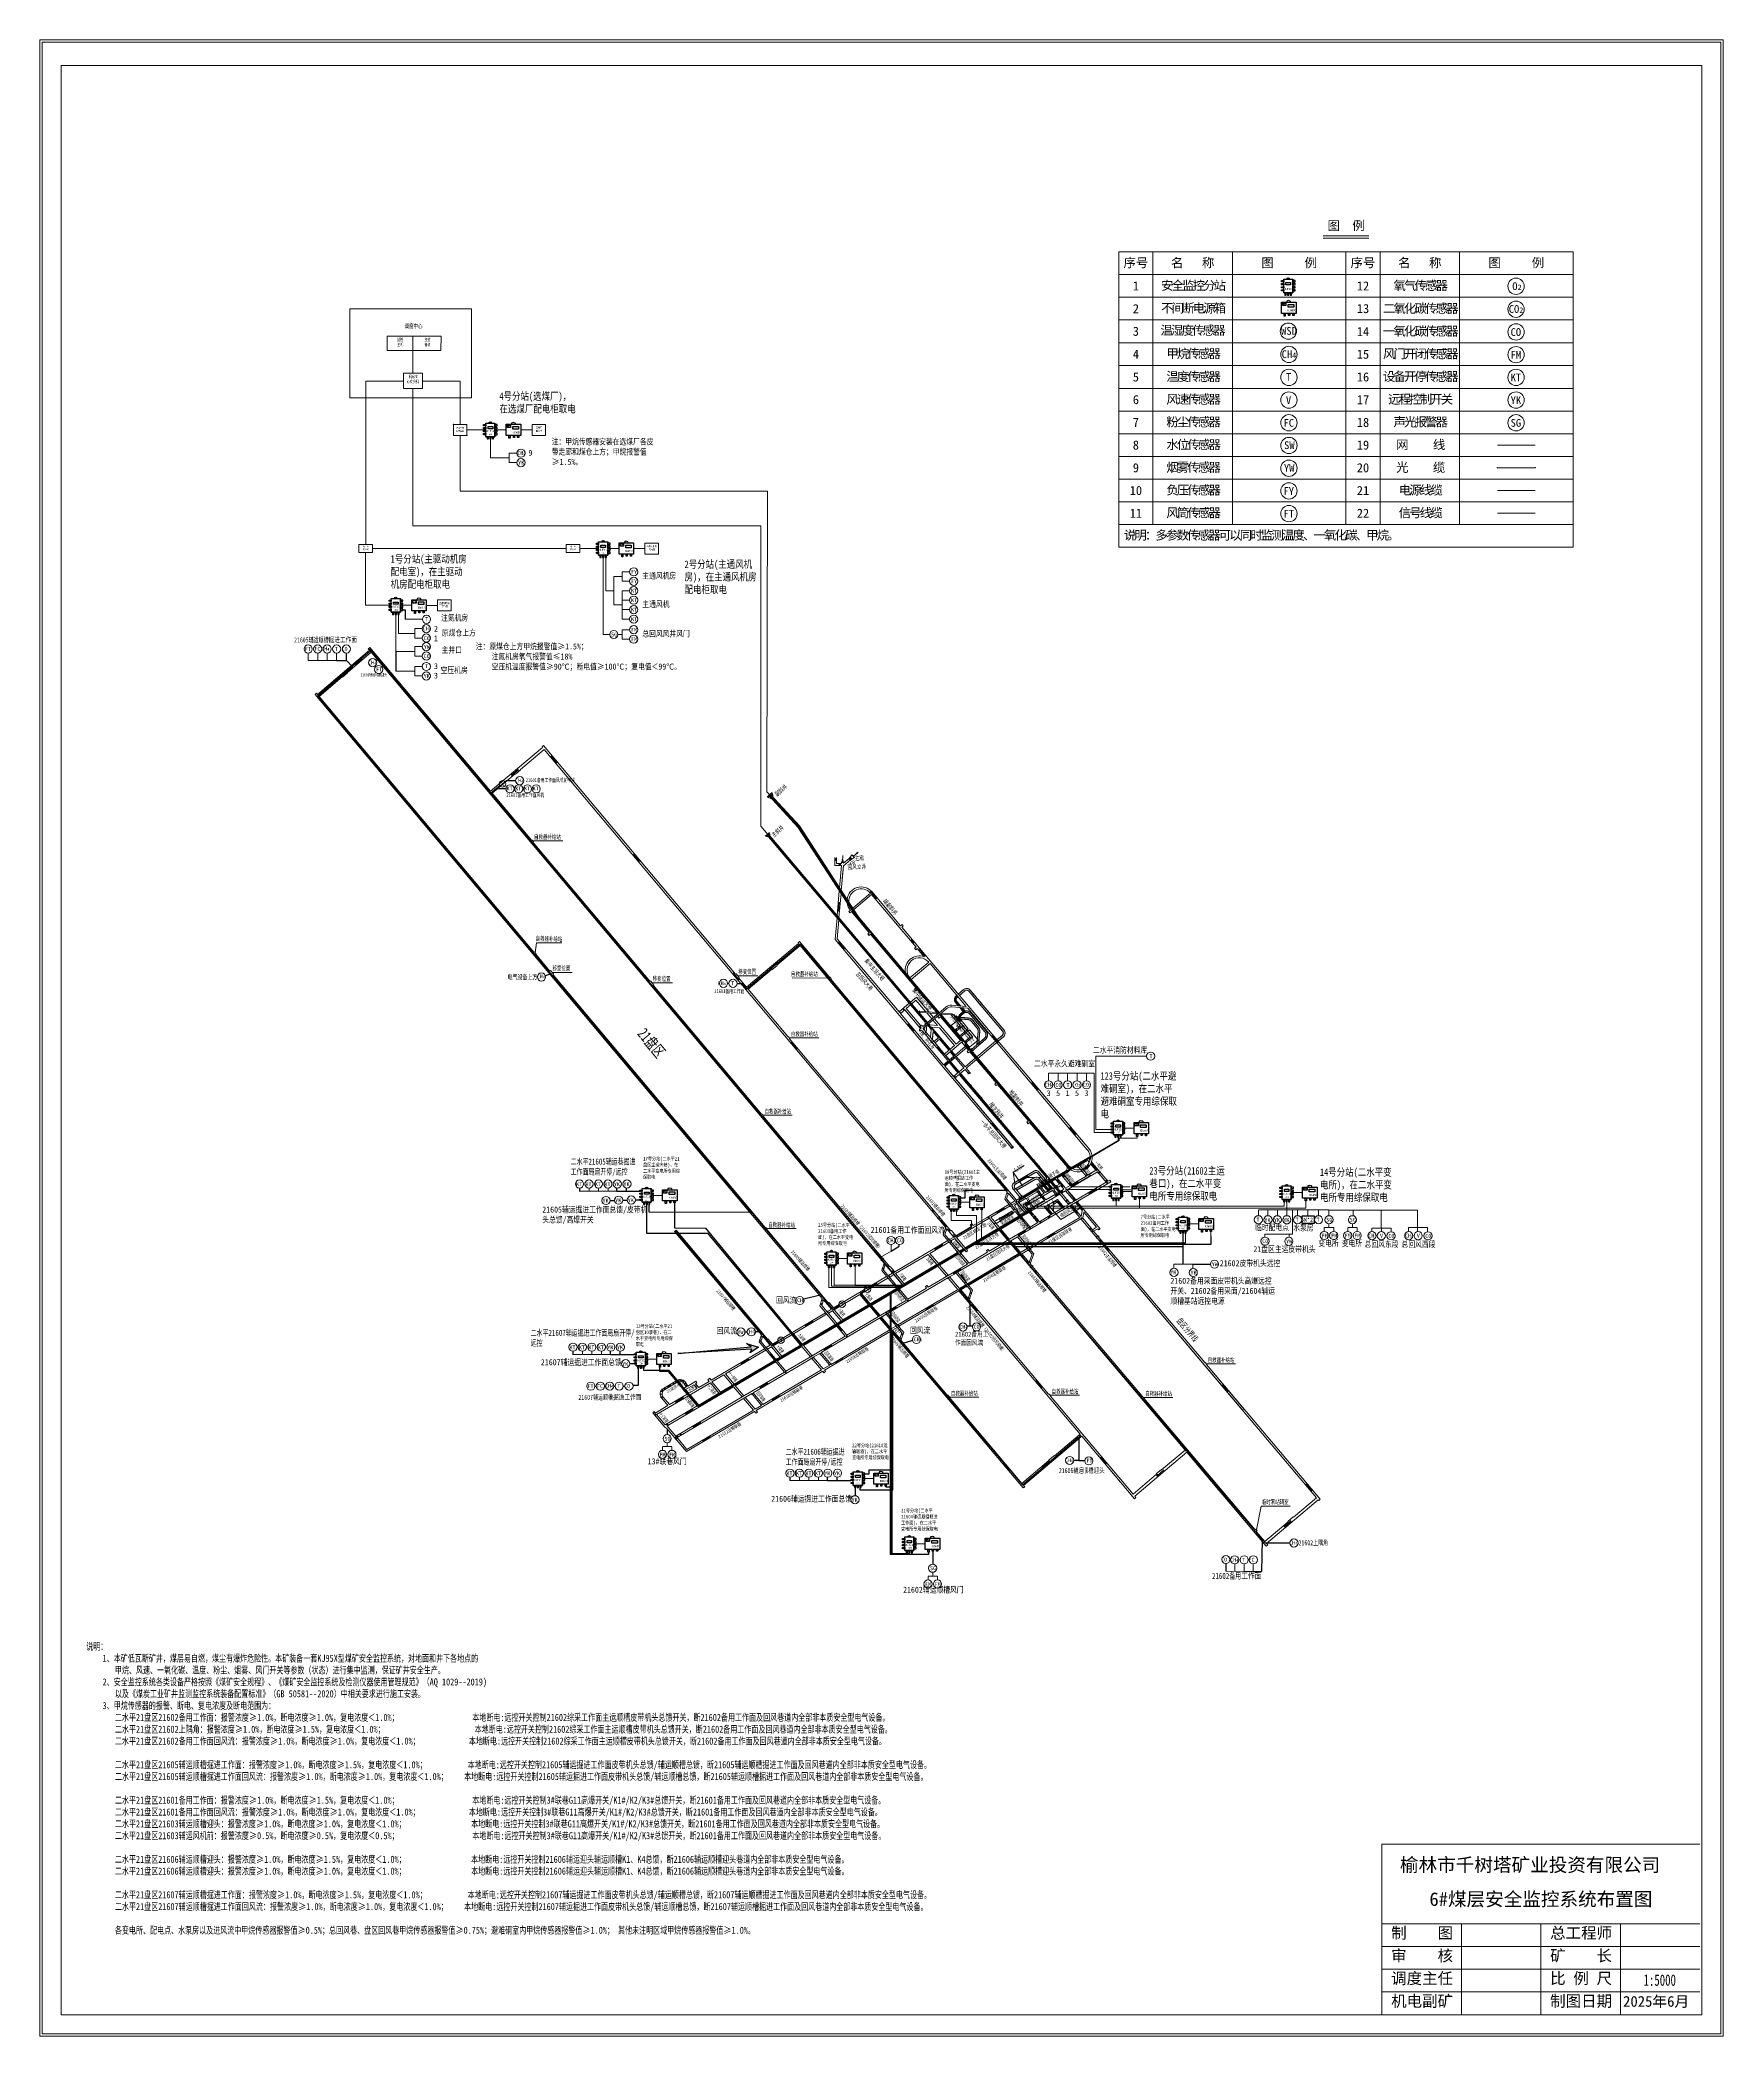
# Model space of a CAD drawing. Header units: millimetres. Extents: x 2501 to 6983, y 1724 to 12691.
# Drawn here: x 2501 to 6948, y 1724 to 6998 of the extents above; entities that cross this region are included whole.
import ezdxf
from ezdxf.enums import TextEntityAlignment as Align

# ---------------------------------------------------------------- set-up
doc = ezdxf.new("R2010")
doc.units = ezdxf.units.MM
for name, pattern in [('2X0_5', [2.5, 2, -0.5]), ('Amconstr', [9999, 9999, 0]), ('CEN1', [20, 17, -1, 1, -1]), ('CONTINOUS', [0]), ('X11', [6, 5, -1]), ('X5', [3, 2, -1]), ('小点划线', [24, 20, -2, 0, -2]), ('小虚线', [3.5, 2, -1.5]), ('点划线', [46, 40, -3, 0, -3]), ('采区边界线', [15, 10, -2, 1, -2])]:
    doc.linetypes.add(name, pattern=pattern)
for name, color, linetype in [('0测量点名称', 7, 'Continuous'), ('16', 3, 'Continuous'), ('4、10月', 131, 'Continuous'), ('6号煤底板等高线', 7, 'Continuous'), ('JMD', 6, 'Continuous'), ('PUB_TEXT', 7, 'Continuous'), ('TK', 7, 'Continuous'), ('ZDH', 1, 'Continuous'), ('保护煤柱', 4, 'FENCELINE1'), ('图例', 7, 'Continuous'), ('图框', 7, 'Continuous'), ('已掘巷道', 1, 'CEN1'), ('文字', 7, 'Continuous'), ('注记', 7, 'Continuous'), ('节点', 7, 'Continuous'), ('通风系统', 7, 'Continuous'), ('风流', 7, 'Continuous')]:
    doc.layers.add(name, color=color, linetype=linetype)
doc.layers.add('井下工业网光缆', color=5, linetype='Continuous', lineweight=30)
doc.styles.add('GB2312', font='', dxfattribs={"width": 0.7, "height": 4})
doc.styles.add('HZ8', font='', dxfattribs={"width": 0.8})
doc.styles.get("Standard").update_dxf_attribs({"font": 'arial.ttf'})
doc.styles.add('仿宋', font='', dxfattribs={"width": 0.707})
doc.styles.add('宋体', font='', dxfattribs={"height": 2})
doc.styles.add('巷道名称', font='', dxfattribs={"height": 3})
doc.styles.add('新宋体', font='', dxfattribs={"width": 0.8})
doc.styles.add('标准', font='', dxfattribs={"width": 0.667})
doc.styles.add('样三', font='simfang.ttf', dxfattribs={"width": 0.7})
doc.styles.get('GB2312').set_extended_font_data('FangSong_GB2312')
doc.styles.get('HZ8').set_extended_font_data('FangSong_GB2312')
doc.styles.get('仿宋').set_extended_font_data('FangSong_GB2312')
doc.styles.get('宋体').set_extended_font_data('SimSun')
doc.styles.get('巷道名称').set_extended_font_data('FangSong_GB2312')
doc.styles.get('新宋体').set_extended_font_data('NSimSun')
doc.styles.get('标准').set_extended_font_data('SimSun')
doc.linetypes.add('442', pattern='A,5,[175,AAA.SHX,S=1,R=90,X=0,Y=0],5', length=10)
doc.linetypes.add('447', pattern='A,8,-1,[148,AAA.SHX,S=1,R=0,X=0,Y=0],-1', length=10)
doc.linetypes.add('FENCELINE1', pattern='A,6.35,-2.54,[133,ltypeshp.shx,S=2.54,R=0,X=-2.54,Y=0],-2.54,25.4', length=36.83)
pattern_1 = [(0, (-36993695.0026, -20594.115), (0, 6.985), [5.08, -1.905]), (90, (-36993695.0026, -20594.115), (-6.985, 4e-16), [5.08, -1.905])]

# ---------------------------------------------------------------- blocks, each defined once
blk = doc.blocks.new('电源箱')
at = {"layer": '4、10月', "color": 1}
for points in [[(402048.5, 4247528), (402057.5, 4247528), (402057.5, 4247521.6), (402048.5, 4247521.6)], [(402063.4, 4247524.3), (402078.1, 4247524.3), (402078.1, 4247517.3), (402063.4, 4247517.3)]]:
    blk.add_lwpolyline(points, close=True, dxfattribs=at)
at = {"layer": '井下工业网光缆', "color": 4, "lineweight": 30}
for p, q in [((402064.1, 4247534.6), (402059.9, 4247533.4)), ((402059.9, 4247533.4), (402059.9, 4247530.3)), ((402069, 4247533.4), (402064.1, 4247534.6)), ((402069, 4247533.4), (402069, 4247530.3))]:
    blk.add_line(p, q, dxfattribs=at)
for points in [[(402046, 4247530.2), (402084.2, 4247530.2), (402084.2, 4247500.6), (402046, 4247500.6)], [(402052.9, 4247500.6), (402055.9, 4247500.6), (402055.9, 4247493.5), (402052.9, 4247493.5)], [(402064.6, 4247500.6), (402067.5, 4247500.6), (402067.5, 4247495.5), (402064.6, 4247495.5)], [(402075.9, 4247500.6), (402078.9, 4247500.6), (402078.9, 4247495.4), (402075.9, 4247495.4)]]:
    blk.add_lwpolyline(points, close=True, dxfattribs=at)
at = {"layer": '4、10月', "color": 1, "insert": (402049.5, 4247527.3), "char_height": 5.054, "width": 4.044, "attachment_point": 1, "style": '宋体'}
blk.add_mtext('{\\fFangSong|b0|i0|c134|p49;MA}', dxfattribs=at)
at = {"layer": '井下工业网光缆', "color": 4, "lineweight": 30, "style": '新宋体', "width": 0.8}
blk.add_text('KDW65C', height=5.53, dxfattribs=at).set_placement((402062, 4247506.3))
blk = doc.blocks.new('A$C7E87390C')
at = {"layer": '4、10月', "color": 1}
blk.add_lwpolyline([(12, 32.7), (24, 32.7), (24, 26.7), (12, 26.7)], close=True, dxfattribs=at)
blk.add_lwpolyline([(12, 32.7), (24, 32.7), (24, 26.7), (12, 26.7)], close=True, dxfattribs=at)
at = {"layer": '井下工业网光缆', "color": 4, "lineweight": 30}
for p, q in [((6, 6), (30, 6)), ((6, 6), (30, 6)), ((15, 44.4), (18, 45.6)), ((15, 44.4), (18, 45.6)), ((15, 42), (15, 44.4)), ((15, 42), (15, 44.4)), ((18, 45.6), (21, 44.4)), ((18, 45.6), (21, 44.4)), ((21, 42), (21, 44.4)), ((21, 42), (21, 44.4))]:
    blk.add_line(p, q, dxfattribs=at)
for points in [[(0, 34.7), (0, 38), (6, 38), (6, 34.7)], [(0, 34.7), (0, 38), (6, 38), (6, 34.7)], [(0, 26.7), (0, 30), (6, 30), (6, 26.7)], [(0, 26.7), (0, 30), (6, 30), (6, 26.7)], [(0, 18.7), (0, 22), (6, 22), (6, 18.7)], [(0, 18.7), (0, 22), (6, 22), (6, 18.7)], [(0, 10.7), (0, 14), (6, 14), (6, 10.7)], [(0, 10.7), (0, 14), (6, 14), (6, 10.7)], [(6, 42), (30, 42), (30, 6), (6, 6)], [(6, 42), (30, 42), (30, 6), (6, 6)], [(12.7, 6), (9.4, 6), (9.4, 0), (12.7, 0)], [(12.7, 6), (9.4, 6), (9.4, 0), (12.7, 0)], [(19.6, 6), (16.3, 6), (16.3, 0), (19.6, 0)], [(19.6, 6), (16.3, 6), (16.3, 0), (19.6, 0)], [(26.4, 6), (23.1, 6), (23.1, 0), (26.4, 0)], [(26.4, 6), (23.1, 6), (23.1, 0), (26.4, 0)], [(36, 34.7), (36, 38), (30, 38), (30, 34.7)], [(36, 34.7), (36, 38), (30, 38), (30, 34.7)], [(36, 26.7), (36, 30), (30, 30), (30, 26.7)], [(36, 26.7), (36, 30), (30, 30), (30, 26.7)], [(36, 18.7), (36, 22), (30, 22), (30, 18.7)], [(36, 18.7), (36, 22), (30, 22), (30, 18.7)], [(36, 10.7), (36, 14), (30, 14), (30, 10.7)], [(36, 10.7), (36, 14), (30, 14), (30, 10.7)]]:
    blk.add_lwpolyline(points, close=True, dxfattribs=at)
for p in [(9.4, 6), (9.4, 6), (12.9, 6), (12.9, 6), (16.3, 6), (16.3, 6), (19.7, 6), (19.7, 6), (23.1, 6), (23.1, 6), (26.6, 6), (26.6, 6), (30, 38.7), (30, 38.7), (30, 38), (30, 38), (30, 35.5), (30, 35.5), (30, 34), (30, 34), (30, 32.2), (30, 32.2), (30, 30), (30, 30), (30, 28.9), (30, 28.9), (30, 28.8), (30, 28.8), (30, 26), (30, 26), (30, 25.6), (30, 25.6), (30, 22.4), (30, 22.4), (30, 22), (30, 22), (30, 19.1), (30, 19.1), (30, 18), (30, 18), (30, 15.8), (30, 15.8), (30, 15.6), (30, 15.6), (30, 14), (30, 14), (30, 12.5), (30, 12.5), (30, 10), (30, 10), (30, 9.3), (30, 9.3)]:
    blk.add_point(p, dxfattribs=at)
at = {"layer": '井下工业网光缆', "color": 4, "lineweight": 30, "style": '新宋体', "width": 0.8}
for s in ['KJF130', 'KJF1']:
    blk.add_text(s, height=5.22, dxfattribs=at).set_placement((9.1, 13.4))
blk = doc.blocks.new('A$C16496DF1')
at = {"layer": '风流', "color": 1, "lineweight": 35}
for p, q in [((15.2, 0), (0, 19.1)), ((0, 19.1), (2.3, 13.7)), ((4.7, 15.7), (0, 19.1))]:
    blk.add_line(p, q, dxfattribs=at)
at = {"layer": '通风系统', "color": 1, "lineweight": 30, "insert": (12.7, 5, 3.1), "char_height": 6.075, "width": 34.878, "attachment_point": 1, "rotation": 213.2578}
blk.add_mtext('{\\fSimSun|b0|i0|c134|p2;S}', dxfattribs=at)
blk = doc.blocks.new('A$C12DB153C')
at = {"layer": '风流', "color": 5, "lineweight": 35}
for p, q in [((0, 18.2), (16.3, 0)), ((11.4, 3.1), (16.3, 0)), ((16.3, 0), (13.7, 5.2))]:
    blk.add_line(p, q, dxfattribs=at)
blk = doc.blocks.new('A$C0C37771A')
at = {"layer": 'JMD', "color": 1, "linetype": 'Continuous', "lineweight": 30}
for p, q in [((0.7, 1.2, -1.2), (0, 0.5, -1.2)), ((0, 0.5, -1.2), (0.5, 0, -1.2)), ((0.4, 0.9, -1.2), (0.9, 0.4, -1.2)), ((4.1, 4.7, -1.2), (3.4, 3.9, -1.2)), ((3.7, 4.2, -1.2), (4.2, 3.7, -1.2)), ((4.1, 4.7, -1.2), (4.7, 4.1, -1.2))]:
    blk.add_line(p, q, dxfattribs=at)
blk.add_arc((2, 2.6, -1.2), 1.92, 224.8776, 44.8776, dxfattribs=at)
blk = doc.blocks.new('A$C26DC1665')
at = {"layer": 'JMD', "color": 5, "linetype": 'Continuous', "lineweight": 30}
for p, q in [((0, 1.4), (4.7, 4.3)), ((0, 1.4), (0.9, 0)), ((0.9, 2), (0.8, 1.4)), ((0.8, 1.4), (1.8, 0.6)), ((0.9, 0), (5.6, 2.9)), ((0.9, 2), (2, 1.2)), ((1.9, 2.6), (1.7, 1.9)), ((1.7, 1.9), (2.8, 1.2)), ((2, 1.2), (1.8, 0.6)), ((1.9, 2.6), (2.9, 1.8)), ((2.8, 3.1), (2.7, 2.5)), ((2.7, 2.5), (3.7, 1.7)), ((2.8, 3.1), (3.9, 2.3)), ((2.9, 1.8), (2.8, 1.2)), ((3.8, 3.7), (3.6, 3.1)), ((3.6, 3.1), (4.6, 2.3)), ((3.9, 2.3), (3.7, 1.7)), ((3.8, 3.7), (4.8, 2.9)), ((4.8, 2.9), (4.6, 2.3)), ((4.7, 4.3), (5.6, 2.9))]:
    blk.add_line(p, q, dxfattribs=at)
blk = doc.blocks.new('A$C03391366')
at = {"color": 0, "ltscale": 0.8}
blk.add_blockref('A$C26DC1665', (0, 0), dxfattribs=at)
blk = doc.blocks.new('A$Cf50f979d')
h = blk.add_hatch(color=3)
h.dxf.hatch_style = 1
h.paths.add_polyline_path([(59.5, 45.7, -0.366455), (68, 44.3), (83.3, 25.9), (87.7, 28.5), (71.3, 48, 0.366547), (57.3, 50.4), (5.4, 19.8, 0.46352), (2.6, 3.2), (4.4, 1), (8.4, 4.4), (7.2, 5.9, -0.46352), (8.9, 15.8)])
h = blk.add_hatch(color=3)
h.dxf.hatch_style = 1
h.paths.add_polyline_path([(60.7, 28.7, -0.366574), (69.2, 27.3), (74.6, 20.8), (79, 23.4), (72.5, 31.1, 0.35592), (59.2, 33.6), (8.8, 3.9), (12.1, 0)])
h = blk.add_hatch(color=3)
h.dxf.hatch_style = 1
h.paths.add_polyline_path([(81.6, 20.3), (77.2, 17.7), (79.1, 15.4), (79.5, 15.8), (80.2, 14.9), (83.8, 16.9), (83.1, 17.7), (83.5, 18)])
h.paths.add_polyline_path([(92.3, 23.1), (90.3, 25.4), (85.9, 22.8), (87.9, 20.5), (88.3, 20.8), (89, 20), (92.5, 22.1), (91.8, 22.8)])
h = blk.add_hatch(color=3)
h.dxf.hatch_style = 1
h.paths.add_polyline_path([(87, 13), (83.5, 11), (90.1, 3.1), (93.2, 5.7)])
h.paths.add_polyline_path([(95.7, 18.2), (92.2, 16.1), (98.8, 8.2), (101.9, 10.8)])
at = {"color": 0, "lineweight": 30, "ltscale": 5}
blk.add_line((88.3, 20.8), (87.9, 20.5), dxfattribs=at)
at = {"elevation": -4909.1}
blk.add_lwpolyline([(77.2, 17.7), (79.1, 15.4), (79.5, 15.8), (80.2, 14.9), (83.8, 16.9), (83.1, 17.7), (83.5, 18), (81.6, 20.3), (77.2, 17.7)], dxfattribs=at)
at = {"color": 0, "lineweight": 30, "ltscale": 5}
blk.add_lwpolyline([(83.5, 11), (90.1, 3.1), (93.2, 5.7), (87, 13), (83.5, 11)], dxfattribs=at)
blk.add_lwpolyline([(85.9, 22.8), (87.9, 20.5), (88.3, 20.8), (89, 20), (92.5, 22.1), (91.8, 22.8), (92.3, 23.1), (90.3, 25.4), (85.9, 22.8)])
at = {"color": 0, "lineweight": 30, "ltscale": 5, "elevation": 4910.1}
blk.add_lwpolyline([(92.2, 16.1), (98.8, 8.2), (101.9, 10.8), (95.7, 18.2), (92.2, 16.1)], dxfattribs=at)
blk = doc.blocks.new('调节')
at = {"layer": 'JMD', "color": 5, "linetype": 'Continuous', "lineweight": 30}
for p, q in [((-0.2, 3.8), (-2.2, 2.8)), ((-0.6, 3.4), (-1.5, 1.8)), ((0.3, 3.2), (-0.6, 1.6)), ((0.4, 2.2), (-0.5, 0.6)), ((1.2, 2.1), (0.4, 0.5)), ((1.4, 1), (0.5, -0.6)), ((2.2, 0.9), (1.4, -0.7)), ((2.4, -0.2), (1.5, -1.8)), ((3.2, -0.3), (2.4, -1.9)), ((4.2, -1.4), (2.5, -2.9))]:
    blk.add_line(p, q, dxfattribs=at)
blk.add_lwpolyline([(-0.7, 4.4), (4.2, -1.4), (2.5, -2.9), (-2.5, 2.9)], close=True, dxfattribs=at)
blk = doc.blocks.new('A$C4A5408C1')
at = {"layer": 'JMD', "color": 5, "linetype": 'Continuous', "lineweight": 30}
for p, q in [((0, 1.4), (4.7, 4.3)), ((0, 1.4), (0.9, 0)), ((0.9, 2), (0.8, 1.4)), ((0.8, 1.4), (1.8, 0.6)), ((0.9, 0), (5.6, 2.9)), ((0.9, 2), (2, 1.2)), ((1.9, 2.6), (1.7, 1.9)), ((1.7, 1.9), (2.7, 1.2)), ((2, 1.2), (1.8, 0.6)), ((1.9, 2.6), (2.9, 1.8)), ((2.8, 3.1), (2.7, 2.5)), ((2.7, 2.5), (3.7, 1.7)), ((2.9, 1.8), (2.7, 1.2)), ((2.8, 3.1), (3.9, 2.3)), ((3.8, 3.7), (3.6, 3.1)), ((3.6, 3.1), (4.6, 2.3)), ((3.9, 2.3), (3.7, 1.7)), ((3.8, 3.7), (4.8, 2.9)), ((4.8, 2.9), (4.6, 2.3)), ((4.7, 4.3), (5.6, 2.9))]:
    blk.add_line(p, q, dxfattribs=at)
blk = doc.blocks.new('1')
at = {"layer": 'JMD', "linetype": 'Continuous', "lineweight": 30}
blk.add_hatch(color=30, dxfattribs=at).paths.add_polyline_path([(37415326.8, 4260007.2), (37415326.6, 4260007.5), (37415323.2, 4260004.7), (37415323.5, 4260004.4)])
at = {"layer": 'JMD', "color": 30, "linetype": '2X0_5', "lineweight": 30, "ltscale": 0.0001}
for p, q in [((37415322.3, 4260007.2, 0.2), (37415322.1, 4260007, 0.2)), ((37415323.4, 4260005.4, 0.2), (37415322.1, 4260007, 0.2)), ((37415323.6, 4260005.6, 0.2), (37415322.3, 4260007.2, 0.2))]:
    blk.add_line(p, q, dxfattribs=at)
at = {"layer": 'JMD', "color": 30, "linetype": 'Continuous', "lineweight": 30}
for p, q in [((37415322.7, 4260005.3, 0.2), (37415322.4, 4260005.1, 0.2)), ((37415323.7, 4260004.1, 0.2), (37415322.7, 4260005.3, 0.2)), ((37415326.3, 4260007.9, 0.2), (37415322.9, 4260005.1, 0.2)), ((37415323.5, 4260005, 0.2), (37415323.2, 4260005.3, 0.2)), ((37415323.4, 4260003.9, 0.2), (37415323.7, 4260004.1, 0.2)), ((37415323.8, 4260005.2, 0.2), (37415323.5, 4260005.6, 0.2)), ((37415324.1, 4260005.5, 0.2), (37415323.8, 4260005.8, 0.2)), ((37415324.4, 4260005.7, 0.2), (37415324.1, 4260006, 0.2)), ((37415324.7, 4260006, 0.2), (37415324.4, 4260006.3, 0.2)), ((37415325, 4260006.2, 0.2), (37415324.7, 4260006.6, 0.2)), ((37415325.3, 4260006.5, 0.2), (37415325, 4260006.8, 0.2)), ((37415325.6, 4260006.7, 0.2), (37415325.3, 4260007, 0.2)), ((37415325.9, 4260007, 0.2), (37415325.6, 4260007.3, 0.2)), ((37415326.2, 4260007.2, 0.2), (37415325.9, 4260007.5, 0.2)), ((37415326, 4260008.1, 0.2), (37415326.3, 4260008.3, 0.2)), ((37415327, 4260007, 0.2), (37415326, 4260008.1, 0.2)), ((37415327.3, 4260007.1, 0.2), (37415327, 4260007, 0.2))]:
    blk.add_line(p, q, dxfattribs=at)
at = {"layer": 'JMD', "color": 30, "linetype": '2X0_5', "lineweight": 30, "ltscale": 0.0001}
blk.add_arc((37415324.4, 4260004.5, 0.2), 3.45, 63.0644, 126.468, dxfattribs=at)
blk = doc.blocks.new('A$C2A686CFF')
at = {"layer": 'JMD', "color": 1, "linetype": 'Continuous', "lineweight": 30}
for p, q in [((12, 30, 0), (0, 30, 0)), ((6, 30, 0), (6, 21, 0)), ((6, 9, 0), (6, 0, 0)), ((12, 0, 0), (0, 0, 0))]:
    blk.add_line(p, q, dxfattribs=at)
blk.add_arc((6, 15, 0), 10.6, 270, 90, dxfattribs=at)
blk = doc.blocks.new('12')
at = {"lineweight": 20}
for points in [[(421066.3, 4240247.9, 1), (421068.9, 4240247.7, 1)], [(420792.7, 4239904.9, 1), (420795.3, 4239904.9, 1)], [(421647.3, 4239431.7, 1), (421649.9, 4239431.7, 1)], [(421744.5, 4239393, 1), (421747.1, 4239393, 1)], [(421504.9, 4239343.1, 1), (421507.6, 4239343.1, 1)], [(421558.1, 4239375.7, 1), (421560.7, 4239375.7, 1)], [(421571.1, 4239359.3, 1), (421573.8, 4239359.3, 1)], [(421609, 4239342.6, 1), (421611.6, 4239342.6, 1)], [(421622.2, 4239367.3, 1), (421624.8, 4239367.3, 1)], [(421637.2, 4239374.3, 1), (421639.8, 4239374.3, 1)], [(421432.4, 4239300.8, 1), (421435, 4239300.8, 1)], [(421449.5, 4239286.4, 1), (421452.1, 4239286.4, 1)], [(421568.6, 4239288.5, 1), (421571.3, 4239288.5, 1)], [(421677.5, 4239298.8, 1), (421680.2, 4239298.8, 1)], [(421341.7, 4239249.9, 1), (421344.4, 4239249.9, 1)], [(421541.3, 4239272.5, 1), (421543.9, 4239272.5, 1)], [(421706.3, 4239265, 1), (421708.9, 4239265, 1)], [(421515.9, 4239204.6, 1), (421518.5, 4239204.6, 1)], [(421181.8, 4239155.4, 1), (421184.4, 4239155.4, 1)], [(421298.1, 4239175.1, 1), (421300.8, 4239175.1, 1)], [(421345.9, 4239156.9, 1), (421348.5, 4239156.9, 1)], [(421218.7, 4239081.1, 1), (421221.3, 4239081.1, 1)], [(421354.1, 4239108.8, 1), (421356.7, 4239108.8, 1)], [(421021.1, 4239057.7, 1), (421023.7, 4239057.7, 1)], [(421162.3, 4239048.4, 1), (421164.9, 4239048.4, 1)], [(421056.9, 4238986.6, 1), (421059.6, 4238986.6, 1)], [(421174.8, 4239002.9, 1), (421177.5, 4239002.9, 1)], [(420859.4, 4238962.5, 1), (420862, 4238962.5, 1)], [(420895.3, 4238891.6, 1), (420897.9, 4238891.6, 1)], [(420551.5, 4238779.8, 1), (420554.1, 4238779.8, 1)], [(420605.5, 4238720.1, 1), (420608.2, 4238720.1, 1)], [(421954, 4238684.8, 1), (421956.6, 4238684.8, 1)]]:
    blk.add_hatch(color=1, dxfattribs=at).paths.add_polyline_path(points)
at = {"linetype": '447', "lineweight": 20, "ltscale": 0.5}
h = blk.add_hatch(color=0, dxfattribs=at)
h.dxf.hatch_style = 1
h.paths.add_polyline_path([(421264.9, 4239882.5, 1), (421265.7, 4239882.5, 1)])
h = blk.add_hatch(color=3, dxfattribs=at)
h.dxf.hatch_style = 1
h.paths.add_polyline_path([(421353, 4239859.8), (421359.6, 4239859.3), (421349.2, 4239871.6), (421347.5, 4239875.2), (421347.8, 4239878.9), (421349.7, 4239881.9), (421352.2, 4239884), (421349.2, 4239887.7), (421345, 4239883.6), (421343.5, 4239880.9), (421342.8, 4239878.2), (421343, 4239873.7), (421344.5, 4239870.2), (421346.3, 4239867.7)])
at = {"lineweight": 20, "ltscale": 0.5}
for points in [[(421353, 4239890.9), (421367.1, 4239902.8), (421367.1, 4239902.8), (421370.4, 4239904.8), (421374.2, 4239905.6), (421378, 4239905.3), (421381.5, 4239903.9), (421384.4, 4239901.3), (421473.8, 4239795.5), (421475.6, 4239792.4), (421476.6, 4239788.4), (421476.3, 4239784.7), (421474.7, 4239781), (421472.2, 4239778), (421458.3, 4239766.4), (421455.1, 4239769.9), (421469.4, 4239781.9), (421471, 4239784), (421472, 4239787.2), (421471.5, 4239790), (421470.2, 4239792.5), (421380.7, 4239898.4), (421378.4, 4239900.1), (421375.7, 4239900.9), (421372.7, 4239900.6), (421370.2, 4239899.3), (421356, 4239887.3)], [(421402.3, 4239756.9), (421407.3, 4239761.1), (421409.7, 4239792.1), (421409.6, 4239795.6), (421409, 4239798.8), (421407.6, 4239801.9), (421405.7, 4239804.6), (421390, 4239823.1), (421389.4, 4239823.6), (421387.3, 4239825.2), (421385, 4239826.4), (421382.1, 4239827.4), (421358.2, 4239829.6), (421357.9, 4239825.2), (421379.1, 4239823.4), (421381, 4239823), (421382.8, 4239822.5), (421385.1, 4239821.4), (421386.4, 4239820.3), (421388.1, 4239818.6), (421402.2, 4239802.1), (421403.4, 4239800.2), (421404.5, 4239798.3), (421405, 4239796.3), (421405.4, 4239794.6), (421405.3, 4239791.8)], [(421407.3, 4239761.1), (421410.1, 4239758.2), (421425, 4239770.9), (421427.1, 4239773.3), (421428.7, 4239776), (421429.8, 4239779.1), (421430.3, 4239782.5), (421430.2, 4239785.7), (421429.5, 4239788.6), (421428.2, 4239791.7), (421426.2, 4239794.4), (421385.8, 4239842), (421383.2, 4239843.9), (421380.3, 4239845.4), (421377.3, 4239846.2), (421374.2, 4239846.5), (421370.8, 4239846.1), (421371.9, 4239842.1), (421374.5, 4239842.3), (421377, 4239842), (421379.3, 4239841.5), (421381.6, 4239840.1), (421383.1, 4239838.9), (421423.3, 4239791.5), (421424.5, 4239789.8), (421425.4, 4239787.5), (421426, 4239785.3), (421426.2, 4239783.2), (421426, 4239780.8), (421425.5, 4239779), (421424.5, 4239776.8), (421423.3, 4239775.1)]]:
    blk.add_hatch(color=3, dxfattribs=at).paths.add_polyline_path(points)
at = {"linetype": '447', "lineweight": 20, "ltscale": 0.5}
h = blk.add_hatch(color=3, dxfattribs=at)
h.dxf.hatch_style = 1
h.paths.add_polyline_path([(421357, 4239855.1), (421363.7, 4239854.5), (421370.8, 4239846.1), (421371.9, 4239842.1), (421370.3, 4239841.7), (421368.7, 4239841), (421367, 4239840), (421360.2, 4239834.3), (421358.4, 4239832.8), (421356.8, 4239834.6), (421355.7, 4239835.9), (421364.1, 4239843), (421365.2, 4239843.7), (421366.1, 4239844.3)])
at = {"layer": '6号煤底板等高线', "lineweight": 20}
h = blk.add_hatch(dxfattribs=at)
h.set_pattern_fill('ANSI31', color=256, scale=0.1)
h.set_pattern_definition([(45, (-36993682.06806, -20586.29182), (-0.2245064030267, 0.2245064030267), [])])
h.paths.add_polyline_path([(421606.2, 4239339.6, 0.668179), (421604.2, 4239338.8, 0.198912), (421604.5, 4239338)])
h = blk.add_hatch(dxfattribs=at)
h.set_pattern_fill('ANSI31', color=256, scale=0.1)
h.set_pattern_definition([(45, (-36993695.1698, -20594.0148), (-0.2245064030267, 0.2245064030267), [])])
h.paths.add_polyline_path([(421593.1, 4239331.9, 0.668179), (421591.1, 4239331.1, 0.198912), (421591.4, 4239330.3)])
at = {"layer": '6号煤底板等高线', "lineweight": 20, "transparency": 33554666}
h = blk.add_hatch(dxfattribs=at)
h.set_pattern_fill('ANGLE', color=3)
h.set_pattern_definition(pattern_1)
h.paths.add_polyline_path([(420573.3, 4238842.2), (420566, 4238838, 0.237563), (420569.7, 4238822.9), (420569.7, 4238822.8), (420573.5, 4238826, -0.358496)])
h.paths.add_polyline_path([(420633.2, 4238863.7, 0.193668), (420623, 4238871.6), (420616.2, 4238867.6, -0.311813), (420629.3, 4238861.4), (420634.4, 4238852.8), (420638.3, 4238855.1)])
h = blk.add_hatch(dxfattribs=at)
h.set_pattern_fill('ANGLE', color=3)
h.set_pattern_definition(pattern_1)
h.paths.add_polyline_path([(420574.1, 4238848.9, 0.204997), (420566, 4238838), (420573.3, 4238842.2, -0.091459), (420576.8, 4238845.3), (420611.9, 4238866, -0.091455), (420616.2, 4238867.6), (420623, 4238871.6, 0.204955), (420609.6, 4238869.9)])
at = {"layer": 'JMD', "linetype": 'Continuous', "lineweight": 20}
for points in [[(421344.8, 4239795.6), (421344.5, 4239795.4), (421346.8, 4239792.8), (421347.1, 4239793)], [(421370.7, 4239765), (421370.5, 4239764.8), (421372.8, 4239762.2), (421373, 4239762.4)], [(421634.5, 4239409.9), (421634.2, 4239410.2), (421630.8, 4239407.5), (421631.1, 4239407.1)], [(421645.3, 4239389.8), (421645.6, 4239389.5), (421648.9, 4239392.3), (421648.7, 4239392.6)], [(421648.1, 4239386.5), (421648.4, 4239386.2), (421651.7, 4239389), (421651.5, 4239389.3)]]:
    blk.add_hatch(color=30, dxfattribs=at).paths.add_polyline_path(points)
at = {"color": 6, "lineweight": 20, "ltscale": 0.5}
for p, q in [((419660, 4240678.9, 3110), (419798.5, 4240796.1, 7334.3)), ((421022.4, 4239057.7, 9818.2), (419660, 4240678.9, 3110)), ((420860.5, 4238962.5, 12273.3), (420605.9, 4239264.9, 7464.4)), ((421105.3, 4239106.9, 12273.5), (421094.1, 4239100.3, 12273.3)), ((421094.1, 4239100.3, 12273.3), (421144.4, 4239040.8, 12273.3)), ((421038.5, 4239067.7, 9818.4), (421022.4, 4239057.7, 9818.2)), ((421148.7, 4239035.7, 12273.3), (421522.3, 4238594.1, 12273.3)), ((420876.9, 4238972.2, 12273.3), (420860.5, 4238962.5, 12273.3)), ((421522.3, 4238594.1, 12273.3), (421670.9, 4238720.1, 28752))]:
    blk.add_line(p, q, dxfattribs=at)
at = {"color": 0, "lineweight": 20, "ltscale": 5}
for p, q in [((419794.3, 4240803.1, 7363.2), (419798.1, 4240806.3, 7363.2)), ((419794.3, 4240803.1, 7363.2), (419797.2, 4240799.7, 7363.2)), ((419797.2, 4240799.7, 7363.2), (421157.1, 4239179.9, 7363.2)), ((419798.1, 4240806.3, 7363.2), (420116.8, 4240426.7, 7363.2)), ((419725.3, 4240729, 12273.3), (419725.9, 4240728.2, 12273.3)), ((419739, 4240740.7, 12273.3), (419739.6, 4240739.9, 12273.3)), ((419739, 4240740.7, 12273.3), (419739.6, 4240739.9, 12273.3)), ((419657.8, 4240685.8, 7363.2), (419653.9, 4240682.6, 7363.2)), ((419653.9, 4240682.6, 7363.2), (420993.7, 4239086.9, 7363.2)), ((419657.8, 4240685.8, 7363.2), (419660.3, 4240682.7, 7363.2)), ((419664.9, 4240677.4, 7363.2), (420232, 4240001.9, 7363.2)), ((420253.3, 4240544.1, 7363.2), (420254.7, 4240542.5, 7363.2)), ((420257.2, 4240547.3, 7363.2), (420764.1, 4239943.6, 7363.2)), ((420259.2, 4240537.1, 7363.2), (421319.7, 4239274, 7363.2)), ((420182.2, 4240472.5, 7363.2), (420182.9, 4240471.7, 7363.2)), ((420196, 4240484.1, 7363.2), (420196.6, 4240483.3, 7363.2)), ((420121.3, 4240421.4, 7363.2), (420225.7, 4240297.1, 7363.2)), ((420225.7, 4240297.1, 7363.2), (420227.5, 4240297.3, 7363.2)), ((420230.2, 4240291.8, 7363.2), (420538.2, 4239924.9, 7363.2)), ((420929.7, 4240026.2, 6038.4), (420931.1, 4240024.6, 6053.7)), ((420933.6, 4240029.4, 12273.3), (421012.5, 4239935.4, 12273.3)), ((420232, 4240001.9, 7363.2), (420233.7, 4240002.1, 7363.2)), ((420236.5, 4239996.6, 7363.2), (420273.4, 4239952.6, 7363.2)), ((420935.6, 4240019.2, 6104.4), (421482.3, 4239368, 12273.3)), ((420282.3, 4239941.9, 7363.2), (420842.8, 4239274.4, 7363.2)), ((420764, 4239943.6, 12273.3), (420766.2, 4239944.1, 12273.3)), ((420766.2, 4239944.1, 12273.3), (420773.9, 4239934.9, 12273.3)), ((420773.9, 4239934.9, 12273.3), (420773, 4239932.9, 12273.3)), ((420773, 4239932.9, 7363.2), (420793.2, 4239908.9, 7363.2)), ((420859.8, 4239955.6, 7363.2), (420860.4, 4239954.8, 7363.2)), ((420873.5, 4239967.1, 7363.2), (420874.2, 4239966.4, 7363.2)), ((421016.7, 4239930.4, 12273.3), (421506.7, 4239346.8, 12273.3)), ((420547.2, 4239914.2, 7363.2), (420832.9, 4239573.9, 7363.2)), ((420797.7, 4239903.5, 7363.2), (420902.8, 4239778.4, 7363.2)), ((421353, 4239859.8, 12273.3), (421345.6, 4239868.6, 12273.3)), ((421359.6, 4239859.3, 12273.3), (421349.2, 4239871.6, 12273.3)), ((421265.7, 4239816.6, 12273.3), (421265.2, 4239810.1, 12273.3)), ((421298.3, 4239807.5, 12259.2), (421286.1, 4239822, 12255.3)), ((421347.4, 4239758.3, 12273.3), (421290.5, 4239825.6, 12255.3)), ((421341.1, 4239836.4, 12273.3), (421339.1, 4239834.7, 12273.3)), ((421341.1, 4239836.4, 12273.3), (421339.1, 4239834.7, 12273.3)), ((421345, 4239831.8, 12273.3), (421341.1, 4239836.4, 12273.3)), ((421345, 4239831.8, 12273.3), (421341.1, 4239836.4, 12273.3)), ((421348.7, 4239827.4, 12273.3), (421346.1, 4239830.5, 12273.3)), ((421348.7, 4239827.4, 12273.3), (421346.1, 4239830.5, 12273.3)), ((421351.1, 4239824.7, 12273.3), (421349.8, 4239826.1, 12273.3)), ((421351.1, 4239824.7, 12273.3), (421349.8, 4239826.1, 12273.3)), ((421352.5, 4239822.9, 12273.3), (421351.1, 4239824.6, 12273.3)), ((421352.5, 4239822.9, 12273.3), (421351.1, 4239824.6, 12273.3)), ((421352.6, 4239822.9, 12273.3), (421352.6, 4239822.9, 12273.3)), ((421352.6, 4239822.9, 12273.3), (421352.6, 4239822.9, 12273.3)), ((421366.1, 4239844.3, 12273.3), (421357, 4239855.1, 12273.3)), ((421370.8, 4239846.1, 12273.3), (421363.6, 4239854.5, 12273.3)), ((420907.3, 4239773, 7363.2), (421333.6, 4239265.2, 7363.2)), ((421259.8, 4239799.8, 12277.1), (421263.9, 4239794.8, 12276.3)), ((421264.7, 4239803.9, 12273.3), (421263.9, 4239794.8, 12273.3)), ((421270.1, 4239808.5, 12273.3), (421268.5, 4239789.4, 12273.3)), ((421281.7, 4239797.7, 12273.3), (421271.6, 4239809.7, 12272.1)), ((421298.3, 4239807.5, 12260.1), (421277.4, 4239809.3, 12267.5)), ((421281.7, 4239797.7, 12273.3), (421279.9, 4239775.9, 12273.3)), ((421303.6, 4239801.3, 12260.8), (421282.5, 4239803.1, 12265.5)), ((421331.7, 4239745, 12273.3), (421282.6, 4239803.1, 12273.3)), ((421286.3, 4239792.3, 12273.3), (421284.5, 4239770.6, 12273.3)), ((421300.4, 4239775.6, 12273.3), (421286.3, 4239792.3, 12273.3)), ((421300.4, 4239775.5, 12273.3), (421288.6, 4239765.5, 12273.3)), ((421303.6, 4239771.7, 12273.3), (421291.8, 4239761.7, 12273.3)), ((421291.8, 4239761.7, 12273.3), (421316.7, 4239732.4, 12273.3)), ((421343, 4239754.6, 12273.3), (421303.6, 4239801.3, 12260.8)), ((421328.4, 4239742.3, 12273.3), (421303.6, 4239771.7, 12273.3)), ((421361.9, 4239764, 12273.3), (421334.9, 4239741.2, 12273.3)), ((421360.6, 4239804.4, 12273.3), (421345.3, 4239791.5, 12273.3)), ((421358.7, 4239767.8, 12273.3), (421347.4, 4239758.3, 12273.3)), ((421388.7, 4239740.2, 13569), (421425, 4239770.9, 13569)), ((421451.4, 4239766.7, 12276.8), (421401.7, 4239724.7, 12276.8)), ((421445.3, 4239754.9, 12273.3), (421454.7, 4239762.8, 12273.3)), ((421328.4, 4239742.3, 12273.3), (421316.7, 4239732.4, 12273.3)), ((421329, 4239710.1, 12273.3), (421317.5, 4239700.4, 12273.3)), ((421331.7, 4239738.4, 12273.3), (421319.9, 4239728.5, 12273.3)), ((421341.4, 4239727, 12273.3), (421329.6, 4239717, 12273.3)), ((421343, 4239754.6, 12273.3), (421331.7, 4239745, 12273.3)), ((421341.4, 4239727, 12273.3), (421331.7, 4239738.4, 12273.3)), ((421344.6, 4239723.2, 12273.3), (421332.4, 4239712.9, 12273.3)), ((421344.6, 4239729.7, 12273.3), (421334.9, 4239741.2, 12273.3)), ((421371.6, 4239752.5, 12273.3), (421344.6, 4239729.7, 12273.3)), ((421367.6, 4239695.9, 12273.3), (421344.6, 4239723.2, 12273.3)), ((421374.8, 4239748.8, 12273.3), (421347.8, 4239725.9, 12273.3)), ((421370.9, 4239698.7, 12273.3), (421347.8, 4239725.9, 12273.3)), ((421397.9, 4239721.5, 12276.8), (421370.9, 4239698.7, 12274.3)), ((421374.2, 4239694.7, 12273.3), (421401.2, 4239717.6, 12273.3)), ((421387.6, 4239744.4, 12273.3), (421402.3, 4239756.9, 12273.3)), ((421405, 4239720.8, 12273.3), (421445.3, 4239754.9, 12273.3)), ((421352.1, 4239682.8, 12274.3), (421340.6, 4239673.1, 12276.8)), ((421343.9, 4239669.2, 12273.3), (421355.4, 4239678.8, 12273.3)), ((421367.7, 4239695.9, 12276.8), (421355.4, 4239685.6, 12276.8)), ((421358.8, 4239681.7, 12273.3), (421371, 4239692, 12273.3)), ((421379.2, 4239682.3, 12273.3), (421371, 4239692, 12273.3)), ((421383.6, 4239683.6, 12273.3), (421374.2, 4239694.7, 12273.3)), ((420837.5, 4239570, 12273.3), (420834.3, 4239573.8, 12273.3)), ((420837.4, 4239568.6, 7363.2), (421172.1, 4239169.9, 7363.2)), ((421700.9, 4239452, 7363.2), (421698.9, 4239454.4, 7363.2)), ((421721.8, 4239427.2, 7363.2), (421704.8, 4239447.4, 7363.2)), ((421500.8, 4239392.4, 12273.3), (421552.7, 4239423, 12273.3)), ((421504.2, 4239376.5, 12273.3), (421554.6, 4239406.2, 12273.3)), ((421507.5, 4239372.6, 12273.3), (421556.1, 4239401.3, 12273.3)), ((421578.7, 4239398.5, 7363.2), (421563.4, 4239416.8, 7363.2)), ((421570, 4239393.4, 2453.1), (421564.6, 4239399.8, 2453.1)), ((421566.7, 4239420.6, 12273.3), (421583.1, 4239401.1, 12273.3)), ((421574.4, 4239396, 7363.2), (421567.9, 4239403.7, 7363.2)), ((421578.9, 4239390.6, 2453.1), (421577, 4239392.9, 2453.1)), ((421578.9, 4239390.6, 2453.1), (421578.5, 4239390.3, 2453.1)), ((421583.3, 4239393.1, 7363.2), (421581.3, 4239395.4, 7363.2)), ((421584.4, 4239392.6, 7363.2), (421583.7, 4239393.4, 7363.2)), ((421587.7, 4239395.7, 7363.2), (421585.7, 4239398, 7363.2)), ((421587.7, 4239395.7, 7363.2), (421587.2, 4239395.4, 7363.2)), ((421587.9, 4239394.6, 7363.2), (421587.2, 4239395.4, 7363.2)), ((421591.1, 4239390.8, 12273.3), (421601.9, 4239377.9, 12273.3)), ((421620.6, 4239388.8, 10116.5), (421609.7, 4239401.7, 11195.3)), ((421636.2, 4239377.9, 7363.2), (421614.1, 4239404.3, 7363.2)), ((421648.8, 4239385.3, 7363.2), (421626.6, 4239411.7, 7363.2)), ((421631, 4239414.3, 7363.2), (421644.1, 4239422, 7363.2)), ((421653.2, 4239387.9, 7363.2), (421631, 4239414.3, 7363.2)), ((421648.9, 4239337.8, 7363.2), (421743.7, 4239393.7, 7363.2)), ((421690.6, 4239410, 7363.2), (421668.5, 4239436.4, 7363.2)), ((421695, 4239412.6, 7363.2), (421672.8, 4239439, 7363.2)), ((421716.8, 4239425.4, 7363.2), (421702.7, 4239442.2, 7363.2)), ((421743.7, 4239393.7, 7363.2), (421720.7, 4239420.8, 7363.2)), ((421748, 4239396.3, 7363.2), (421721.8, 4239427.2, 7363.2)), ((421475.9, 4239349, 7363.2), (421500.7, 4239319.4, 7363.2)), ((421480.4, 4239349.8, 7363.2), (421543, 4239275.3, 7363.2)), ((421485.3, 4239364.5, 12273.3), (421502.3, 4239344.2, 12273.3)), ((421498, 4239375.8, 12273.3), (421499.8, 4239373.6, 12273.3)), ((421503.8, 4239377, 12273.3), (421499.8, 4239373.6, 12273.3)), ((421499.8, 4239373.6, 12273.3), (421517.2, 4239352.9, 12273.3)), ((421502.6, 4239378.5, 12273.3), (421504.2, 4239376.5, 12273.3)), ((421504.2, 4239376.5, 12273.3), (421507.5, 4239372.6, 12273.3)), ((421505.6, 4239340.3, 7364.2), (421528.4, 4239313.1, 7364.2)), ((421506.7, 4239346.8, 12273.3), (421517.2, 4239352.9, 12273.3)), ((421507.5, 4239372.6, 12273.3), (421521.7, 4239355.6, 12273.3)), ((421510, 4239342.9, 7364.2), (421532.8, 4239315.7, 7364.2)), ((421521.7, 4239355.6, 7363.2), (421565.6, 4239381.5, 7363.2)), ((421558.7, 4239371.6, 12273.3), (421568.2, 4239360.3, 12273.3)), ((421562.2, 4239373.7, 12273.3), (421573, 4239360.8, 12273.3)), ((421574.5, 4239388, 2453.1), (421572.6, 4239390.3, 2453.1)), ((421572.7, 4239354.9, 12273.3), (421581.5, 4239344.4, 12273.3)), ((421575, 4239388.3, 2453.1), (421574.5, 4239388, 2453.1)), ((421575.6, 4239387.5, 2453.1), (421575, 4239388.3, 2453.1)), ((421576.2, 4239357, 12273.3), (421584.4, 4239347.3, 12273.3)), ((421579.1, 4239389.6, 2453.1), (421578.5, 4239390.3, 2453.1)), ((421589.7, 4239370.8, 7363.2), (421578.9, 4239383.6, 7363.2)), ((421582.4, 4239385.7, 7363.2), (421593.2, 4239372.8, 7363.2)), ((421583.2, 4239366.9, 12273.3), (421601.9, 4239377.9, 12273.3)), ((421598.4, 4239375.8, 12273.3), (421587.6, 4239388.7, 12273.3)), ((421594.9, 4239374.8, 12273.3), (421591.5, 4239372.6, 12273.3)), ((421594.9, 4239374.8, 12273.3), (421591.5, 4239372.6, 12273.3)), ((421598, 4239376.7, 12273.3), (421596.4, 4239375.7, 12273.3)), ((421598, 4239376.7, 12273.3), (421596.4, 4239375.7, 12273.3)), ((421599.9, 4239377.9, 12273.3), (421598.1, 4239376.7, 12273.3)), ((421599.9, 4239377.9, 12273.3), (421598.1, 4239376.7, 12273.3)), ((421600, 4239377.9, 12273.3), (421600, 4239377.9, 12273.3)), ((421600, 4239377.9, 12273.3), (421600, 4239377.9, 12273.3)), ((421609.8, 4239362.3, 12273.3), (421601.7, 4239372, 12273.3)), ((421602.9, 4239333.9, 7363.2), (421614.7, 4239340.8, 7363.2)), ((421603.7, 4239378.9, 12273.3), (421606.9, 4239375.1, 12273.3)), ((421613.3, 4239364.4, 12273.3), (421605.2, 4239374, 12273.3)), ((421610.9, 4239383.2, 10116.5), (421620.6, 4239388.8, 10116.5)), ((421614.2, 4239379.3, 10116.5), (421623.8, 4239384.9, 10116.5)), ((421614.7, 4239340.8, 7363.2), (421627.7, 4239325.3, 7363.2)), ((421644.6, 4239335.2, 12180.5), (421621.7, 4239362.3, 12180.5)), ((421631.9, 4239375.3, 10116.5), (421623.8, 4239384.9, 10116.5)), ((421626.1, 4239365, 12180.5), (421648.9, 4239337.8, 12180.5)), ((421648.8, 4239385.3, 7363.2), (421636.2, 4239377.9, 7363.2)), ((421636.5, 4239371.1, 7270.4), (421659.2, 4239344.3, 7270.4)), ((421640.9, 4239373.7, 7363.2), (421663.5, 4239346.9, 7363.2)), ((421640.9, 4239373.7, 7363.2), (421658.3, 4239353.1, 7363)), ((421663.1, 4239339.7, 7270.4), (421675.1, 4239325.5, 7270.4)), ((421667.5, 4239342.3, 7363.2), (421727.7, 4239271, 12273.3)), ((421494.6, 4239317.3, 12273.3), (421495.4, 4239316.3, 12273.3)), ((421498, 4239313.2, 12273.3), (421498.9, 4239312.2, 12273.3)), ((421503.3, 4239316.3, 7363.2), (421539.5, 4239273.2, 7363.2)), ((421523.8, 4239334.2, 7363.2), (421563.2, 4239287.2, 7363.2)), ((421532.3, 4239331, 7363.2), (421567.2, 4239289.5, 7363.2)), ((421543, 4239275.3, 7363.2), (421563.2, 4239287.2, 7363.2)), ((421589.1, 4239325.7, 7363.2), (421602.9, 4239333.9, 7363.2)), ((421602.2, 4239310.2, 7363.2), (421589.1, 4239325.7, 7363.2)), ((421627.7, 4239325.3, 7363.2), (421602.2, 4239310.2, 7363.2)), ((421632.2, 4239327.9, 12273.3), (421644.6, 4239335.2, 12273.3)), ((421647.7, 4239331.2, 12180.5), (421673.8, 4239300.2, 12180.5)), ((421652, 4239333.8, 12366.1), (421677.8, 4239303.3, 12366.1)), ((421675.1, 4239325.5, 7270.4), (421680.5, 4239319.1, 7270.4)), ((421676.8, 4239296.7, 12180.5), (422105.4, 4238789.4, 12180.5)), ((421681.6, 4239298.8, 7363.2), (421684.4, 4239295.5, 7363.2)), ((421681.6, 4239298.8, 12366.1), (421707.3, 4239268.3, 12366.1)), ((421684.3, 4239314.6, 9521), (421718, 4239274.6, 12273.3)), ((420603.5, 4239263.9, 7364.2), (420832.8, 4238990.8, 7364.2)), ((420849, 4238979.3, 7364.2), (420607.3, 4239267.1, 7364.2)), ((420847.3, 4239269, 7363.2), (421010.5, 4239074.6, 7363.2)), ((421313.2, 4239254.6, 7363.2), (421377.7, 4239177.7, 7363.2)), ((421317.7, 4239255.7, 12273.3), (421381.4, 4239179.9, 12273.3)), ((421322.7, 4239270.4, 12273.3), (421340.8, 4239248.9, 12273.3)), ((421334.8, 4239266.2, 12273.3), (421333.6, 4239265.2, 7363.2)), ((421334.8, 4239266.2, 12273.3), (421346.5, 4239252.2, 12273.3)), ((421344.1, 4239245, 12273.3), (421366.9, 4239217.8, 12273.3)), ((421348.4, 4239247.6, 12273.3), (421371.3, 4239220.4, 12273.3)), ((421387.5, 4239276.4, 12273.3), (421384.8, 4239281.2, 12273.3)), ((421392, 4239279.1, 12273.3), (421389.2, 4239283.8, 12273.3)), ((421434.8, 4239211.6, 99875.8), (421488.2, 4239243, 56551.9)), ((421487.6, 4239236, 12273.3), (421513.3, 4239205.5, 12273.3)), ((421488.2, 4239243, 52687.6), (421539.5, 4239273.2, 7363.2)), ((421710.6, 4239264.5, 12366.1), (422004, 4238917.2, 12366.1)), ((421721.3, 4239270.8, 12180.5), (421723.8, 4239267.8, 12180.5)), ((421723.8, 4239267.8, 12273.3), (421727.7, 4239271, 12273.3)), ((421273.1, 4239203.1, 12273.3), (421296.1, 4239176, 12273.3)), ((421277.5, 4239205.7, 12273.3), (421300.4, 4239178.6, 12273.3)), ((421346.2, 4239221.8, 7363.2), (421381.4, 4239179.9, 7363.2)), ((421370.2, 4239213.9, 12273.3), (421373.7, 4239209.7, 12273.3)), ((421373.7, 4239209.7, 12273.3), (421377.6, 4239212.9, 12273.3)), ((421374.5, 4239216.5, 12273.3), (421377.6, 4239212.9, 12273.3)), ((421380.5, 4239121.9, 12273.3), (421516.3, 4239202, 12273.3)), ((421381.4, 4239179.9, 12273.3), (421430.4, 4239208.8, 12273.3)), ((421427.6, 4239213.6, 12273.3), (421430.4, 4239208.8, 12273.3)), ((421432.1, 4239216.2, 12273.3), (421434.8, 4239211.6, 12273.3)), ((421516.3, 4239202, 12273.3), (421952.1, 4238686.1, 12273.3)), ((421516.3, 4239202, 12273.3), (421952.1, 4238686.1, 12273.3)), ((421534.3, 4239220.2, 7363.2), (421533.9, 4239219.9, 7363.2)), ((421537.8, 4239222.3, 7363.2), (421538.2, 4239222.6, 7363.2)), ((421540, 4239181.6, 7363.2), (421548, 4239204, 7363.2)), ((421543, 4239178.1, 7363.2), (421552.6, 4239204.8, 7363.2)), ((421150.7, 4239160.8, 12273.3), (421216.4, 4239082.6, 12273.3)), ((421154.1, 4239170.9, 12273.3), (421154.1, 4239170.8, 12273.3)), ((421155.2, 4239161.7, 12273.3), (421219.9, 4239084.6, 12273.3)), ((421160.1, 4239176.4, 7363.2), (421179.3, 4239153.6, 7363.2)), ((421173.2, 4239170.9, 12273.3), (421172.1, 4239169.9, 7363.2)), ((421173.2, 4239170.9, 12273.3), (421185, 4239156.9, 12273.3)), ((421205.4, 4239122.5, 7363.2), (421182.5, 4239149.7, 7363.2)), ((421186.9, 4239152.3, 7363.2), (421209.7, 4239125.1, 7363.2)), ((421299.3, 4239172.1, 12273.3), (421321.7, 4239145.7, 12273.3)), ((421303.7, 4239174.7, 12273.3), (421326.1, 4239148.2, 12273.3)), ((421326, 4239140.6, 12273.3), (421351.7, 4239110.2, 12273.3)), ((421330.4, 4239143.2, 12273.3), (421356.1, 4239112.7, 12273.3)), ((421347.1, 4239153.9, 12273.3), (421386.2, 4239107.7, 12273.3)), ((421350.7, 4239155.9, 12273.3), (421390.7, 4239108.5, 12273.3)), ((420748.6, 4239091.1, 7363.2), (420832.8, 4238990.8, 7363.2)), ((420849, 4238979.3, 7363.2), (420752.4, 4239094.3, 7363.2)), ((420987, 4239067.3, 7363.2), (420993.7, 4239086.9, 7363.2)), ((420992.1, 4239068.2, 7363.2), (420997, 4239082.9, 7363.2)), ((420997, 4239082.9, 7363.2), (421017.7, 4239058.2, 7363.2)), ((421010.5, 4239074.6, 7363.2), (421011.7, 4239075.6, 7363.2)), ((421011.7, 4239075.6, 7363.2), (421023.4, 4239061.6, 7363.2)), ((421093.2, 4239097, 7363.2), (421116.1, 4239069.8, 7363.2)), ((421097.6, 4239099.5, 7363.2), (421120.5, 4239072.4, 7363.2)), ((421196.1, 4239013.1, 12273.3), (421354.6, 4239106.7, 12273.3)), ((421266.1, 4239118.3, 12273.3), (421268.9, 4239113.5, 12273.3)), ((421270.5, 4239120.9, 12273.3), (421273.3, 4239116.2, 12273.3)), ((421349.1, 4239108.6, 12273.3), (421351.7, 4239110.2, 12273.3)), ((421354.6, 4239106.7, 7363.2), (421674.7, 4238727.9, 7363.2)), ((421356.1, 4239112.7, 12273.3), (421372.7, 4239122.5, 12273.3)), ((421359.5, 4239109.5, 12273.3), (421375.6, 4239119, 12273.3)), ((421359.5, 4239109.5, 7363.2), (421378.7, 4239086.7, 7363.2)), ((421378.7, 4239086.7, 7363.2), (421386.2, 4239107.7, 7363.2)), ((421381.5, 4239082.7, 7363.2), (421390.7, 4239108.5, 7363.2)), ((421381.5, 4239082.7, 7363.2), (421591.7, 4238833.9, 7363.2)), ((421054.4, 4238987, 7363.2), (420987, 4239067.3, 7363.2)), ((420992.1, 4239068.2, 7363.2), (421058.4, 4238989.3, 7363.2)), ((421021, 4239054.4, 12273.3), (421043.8, 4239027.2, 12273.3)), ((421025.4, 4239056.9, 12273.3), (421048.2, 4239029.8, 12273.3)), ((421119.4, 4239066, 7363.2), (421141.7, 4239039.5, 7363.2)), ((421123.7, 4239068.5, 7363.2), (421146.1, 4239042.1, 7363.2)), ((421142.3, 4239038.8, 7363.2), (421142.3, 4239038.8, 7363.2)), ((421146, 4239034.4, 7363.2), (421171.7, 4239004, 7363.2)), ((421146.6, 4239041.4, 7363.2), (421146.6, 4239041.4, 7363.2)), ((421150.4, 4239037, 7363.2), (421176.1, 4239006.5, 7363.2)), ((421162.8, 4239045.1, 7363.2), (421189, 4239014.1, 7363.2)), ((421166.3, 4239047.1, 7363.2), (421192.5, 4239016.2, 7363.2)), ((420826.5, 4238972, 12273.3), (420893.6, 4238892.1, 12273.3)), ((420831.5, 4238973, 12273.3), (420897.5, 4238894.4, 12273.3)), ((420836.2, 4238986.8, 7363.2), (420856.2, 4238962.9, 7363.2)), ((420849, 4238979.3, 7363.2), (420850.1, 4238980.3, 7363.2)), ((420850.1, 4238980.3, 7363.2), (420861.9, 4238966.3, 7363.2)), ((420857.9, 4238971.1, 7363.2), (420861.9, 4238966.3, 7363.2)), ((420857.9, 4238971.1, 7363.2), (420861.9, 4238966.3, 7363.2)), ((420913.2, 4238990.8, 12273.3), (420936.1, 4238963.6, 12273.3)), ((420917.6, 4238993.3, 12273.3), (420940.5, 4238966.2, 12273.3)), ((420999.1, 4238896.9, 12273.3), (421174.7, 4239000.5, 12273.3)), ((421055.1, 4238993.1, 12273.3), (421058.3, 4238989.3, 12273.3)), ((421174.7, 4239000.5, 7363.2), (421524.8, 4238586.1, 7363.2)), ((421179.5, 4239003.3, 12273.3), (421191.3, 4239010.3, 12273.3)), ((421179.5, 4239003.3, 7363.2), (421198.7, 4238980.6, 7363.2)), ((421189, 4239014.1, 7363.2), (421204.2, 4238996.1, 7363.2)), ((421192.5, 4239016.2, 7363.2), (421208.7, 4238996.9, 7363.2)), ((421198.7, 4238980.6, 7363.2), (421204.2, 4238996.1, 7363.2)), ((421201.4, 4238976.6, 7363.2), (421208.7, 4238996.9, 7363.2)), ((421201.4, 4238976.6, 11045.1), (421324, 4238831.5, 11045.1)), ((420852.9, 4238966.9, 7363.2), (420856.2, 4238962.9, 7363.2)), ((420852.9, 4238966.9, 7363.2), (420856.2, 4238962.9, 7363.2)), ((420859.5, 4238959.1, 7363.2), (420882.3, 4238931.9, 7363.2)), ((420859.5, 4238959.1, 7363.2), (420882.3, 4238931.9, 7363.2)), ((420863.8, 4238961.6, 7363.2), (420886.7, 4238934.5, 7363.2)), ((420939.4, 4238959.8, 12273.3), (420962, 4238933, 12273.3)), ((420943.8, 4238962.3, 12273.3), (420966.4, 4238935.6, 12273.3)), ((420962.3, 4238932.7, 12273.3), (420962.3, 4238932.7, 12273.3)), ((420965.6, 4238928.8, 7363.2), (420965.6, 4238928.8, 7363.2)), ((420966.1, 4238928.2, 7363.2), (420991.8, 4238897.8, 7363.2)), ((420966.7, 4238935.2, 12273.3), (420966.7, 4238935.2, 12273.3)), ((420970, 4238931.4, 7363.2), (420970, 4238931.4, 7363.2)), ((420970.4, 4238930.8, 7363.2), (420996.1, 4238900.4, 7363.2)), ((420987.2, 4238941.5, 7363.2), (421013.4, 4238910.5, 7363.2)), ((420990.7, 4238943.6, 7363.2), (421016.9, 4238912.6, 7363.2)), ((420573.9, 4238849, 7363.2), (420609.4, 4238870, 7363.2)), ((420576.6, 4238845.4, 7363.2), (420611.7, 4238866.1, 7363.2)), ((420633.1, 4238863.8, 7363.2), (420638.1, 4238855.2, 7363.2)), ((420659.6, 4238867.8, 7363.2), (420662.2, 4238863.6, 7363.2)), ((420691.4, 4238871.6, 7363.2), (420696.3, 4238875.7, 7363.2)), ((420691.4, 4238871.6, 7363.2), (420694.7, 4238867.6, 7363.2)), ((420696.3, 4238875.7, 7363.2), (420700.4, 4238871, 7363.2)), ((420720.8, 4238836.6, 7363.2), (420698, 4238863.7, 7363.2)), ((420725.1, 4238839.1, 7363.2), (420702.3, 4238866.3, 7363.2)), ((420733.3, 4238884.6, 7363.2), (420756.2, 4238857.5, 7363.2)), ((420737.6, 4238887.1, 7363.2), (420760.5, 4238860, 7363.2)), ((420994.7, 4238894.3, 7363.2), (420997.9, 4238890.5, 7363.2)), ((421001.8, 4238893.7, 7363.2), (420997.9, 4238890.5, 7363.2)), ((420999.1, 4238896.9, 7363.2), (421001.8, 4238893.7, 7363.2)), ((422008.5, 4238911.8, 12366.1), (422109.2, 4238792.7, 12366.1)), ((420632.7, 4238846.1, 7363.2), (420641.2, 4238836.1, 7363.2)), ((420644.5, 4238832.2, 7363.2), (420667.5, 4238805.1, 7363.2)), ((420654.2, 4238858.8, 7363.2), (420662.7, 4238848.8, 7363.2)), ((420658.5, 4238861.4, 7363.2), (420667.1, 4238851.3, 7363.2)), ((420759.4, 4238853.6, 7363.2), (420782, 4238826.8, 7363.2)), ((420763.8, 4238856.2, 7363.2), (420786.4, 4238829.4, 7363.2)), ((420785.9, 4238822.2, 7363.2), (420811.8, 4238791.6, 7363.2)), ((420790.3, 4238824.8, 7363.2), (420816.2, 4238794.2, 7363.2)), ((420807.2, 4238835.3, 7363.2), (420833.4, 4238804.3, 7363.2)), ((420810.7, 4238837.4, 7363.2), (420836.9, 4238806.4, 7363.2)), ((421328.5, 4238826.1, 11045.1), (421521.2, 4238598.1, 11045.1)), ((421596.2, 4238828.5, 7363.2), (421814.6, 4238570, 7363.2)), ((420549.4, 4238787.6, 7363.2), (420545.6, 4238784.4, 7363.2)), ((420545.6, 4238784.4, 7363.2), (420577.6, 4238746.3, 7363.2)), ((420549.4, 4238787.6, 7363.2), (420552.6, 4238783.8, 7363.2)), ((420555.9, 4238779.9, 7363.2), (420578.7, 4238752.7, 7363.2)), ((420814.8, 4238788.1, 7363.2), (420818.8, 4238783.3, 7363.2)), ((420822.6, 4238786.6, 7363.2), (420818.8, 4238783.3, 7363.2)), ((420819.1, 4238790.7, 7363.2), (420822.6, 4238786.6, 7363.2)), ((420582.7, 4238743.5, 7363.2), (420577.6, 4238746.3, 7363.2)), ((420582.7, 4238743.5, 7363.2), (420609.1, 4238712.3, 7363.2)), ((420583.8, 4238750, 7363.2), (420586.4, 4238746.9, 7363.2)), ((420586.4, 4238746.9, 7363.2), (420606.8, 4238722.9, 7363.2)), ((420609.1, 4238712.3, 12273.3), (420634.8, 4238681.9, 12273.3)), ((420610, 4238719, 7363.2), (420612.9, 4238715.5, 7363.2)), ((420610, 4238719, 12273.3), (420636.2, 4238688, 12273.3)), ((421679.2, 4238722.5, 7363.2), (421818.6, 4238557.6, 7363.2)), ((421591.9, 4238659.2, 12273.3), (421592.6, 4238658.5, 12273.3)), ((421605.7, 4238670.9, 12273.3), (421606.3, 4238670.1, 12273.3)), ((421956.6, 4238680.8, 12273.3), (422040.6, 4238581.4, 12273.3)), ((421956.6, 4238680.8, 12273.3), (422166.6, 4238432.2, 12273.3)), ((421875.9, 4238623, 7363.2), (421876.5, 4238622.2, 7363.2)), ((421889.6, 4238634.6, 7363.2), (421890.3, 4238633.9, 7363.2)), ((421528.6, 4238589.3, 7363.2), (421524.8, 4238586.1, 7363.2)), ((421525.7, 4238592.8, 11045.1), (421528.6, 4238589.3, 11045.1)), ((421525.7, 4238592.8, 7363.2), (421528.6, 4238589.3, 7363.2)), ((421822.4, 4238560.8, 7363.2), (421818.6, 4238557.6, 7363.2)), ((421819.2, 4238564.6, 7363.2), (421822.4, 4238560.8, 7363.2)), ((422162.7, 4238444.6, 12273.3), (422224.6, 4238496.9, 12273.3)), ((422224, 4238497.6, 12273.3), (422224.6, 4238496.9, 12273.3)), ((422237.7, 4238509.3, 12273.3), (422238.3, 4238508.5, 12273.3)), ((422166.6, 4238432.2, 12273.3), (422170.5, 4238435.4, 12273.3))]:
    blk.add_line(p, q, dxfattribs=at)
at = {"color": 6, "lineweight": 20}
for p, q in [((420117.5, 4240422.1, 12273.3), (419797.4, 4240803.3, 12273.3)), ((420141.6, 4240442.3, 7364.2), (420117.5, 4240422.1, 12273.3))]:
    blk.add_line(p, q, dxfattribs=at)
at = {"ltscale": 5}
for p, q in [((420848.1, 4240411.3, 12273.3), (420852.4, 4240415.3, 12273.3)), ((420848.1, 4240411.3, 12273.3), (420852.4, 4240415.3, 12273.3)), ((420854.5, 4240413, 12273.3), (420850.9, 4240409.6, 12273.3)), ((420857.1, 4240410.2, 12273.3), (420854.7, 4240408, 12273.3))]:
    blk.add_line(p, q, dxfattribs=at)
at = {"lineweight": 30, "ltscale": 0.005}
for p, q in [((420848.1, 4240411.3, 12273.3), (420852.4, 4240415.3, 12273.3)), ((420854.5, 4240413, 12273.3), (420850.9, 4240409.6, 12273.3)), ((420857.1, 4240410.2, 12273.3), (420854.7, 4240408, 12273.3)), ((420856.1, 4240418.7, 12273.3), (420861.1, 4240423.3, 12273.3)), ((420858.4, 4240416.2, 12273.3), (420862.7, 4240420.1, 12273.3)), ((420861, 4240413.4, 12273.3), (420863.8, 4240415.9, 12273.3))]:
    blk.add_line(p, q, dxfattribs=at)
at = {"lineweight": 20, "ltscale": 5}
for p, q in [((420848.1, 4240411.3, 12273.3), (420852.4, 4240415.3, 12273.3)), ((420848.1, 4240411.3, 12273.3), (420852.4, 4240415.3, 12273.3)), ((420854.5, 4240413, 12273.3), (420850.9, 4240409.6, 12273.3)), ((420857.1, 4240410.2, 12273.3), (420854.7, 4240408, 12273.3)), ((420850.2, 4240308.5, 12273.3), (420847.2, 4240305.9, 12273.3)), ((420850.6, 4240314.5, 12273.3), (420854.4, 4240317.8, 12273.3)), ((420853.5, 4240311, 12273.3), (420856.1, 4240313.1, 12273.3)), ((420965.7, 4240276, 13246.9), (420967.9, 4240275.5, 13246.9)), ((420967.9, 4240275.5, 13246.9), (420973.4, 4240266.9, 13246.9)), ((420969.9, 4240278.5, 13246.9), (420969.5, 4240276.5, 13246.9)), ((420969.5, 4240276.5, 13246.9), (420975.1, 4240268, 13246.9)), ((420973, 4240264.6, 13246.9), (420973.4, 4240266.9, 13246.9)), ((420977.1, 4240267.5, 13246.9), (420975.1, 4240268, 13246.9)), ((420918.9, 4240227.2, 13246.9), (420921.3, 4240227, 13246.9)), ((420921.3, 4240227, 13246.9), (420927.7, 4240219.2, 13246.9)), ((420922.2, 4240229.7, 13246.9), (420922, 4240227.8, 13246.9)), ((420922, 4240227.8, 13246.9), (420928.6, 4240220.1, 13246.9)), ((420927.6, 4240216.8, 13246.9), (420927.7, 4240219.2, 13246.9)), ((420930.8, 4240219.6, 13246.9), (420928.6, 4240220.1, 13246.9)), ((421032.6, 4240092.5, 12273.3), (421027.9, 4240035.4, 12273.3)), ((421037.3, 4240087, 12273.3), (421033.1, 4240037.1, 12273.3)), ((421226, 4240033.4, 12272.3), (421228.4, 4240033.2, 12272.3)), ((421226, 4240033.4, 12272.3), (421228.4, 4240033.2, 12272.3)), ((421228.4, 4240033.2, 12272.3), (421234.9, 4240025.4, 12272.3)), ((421228.4, 4240033.2, 12272.3), (421234.9, 4240025.4, 12272.3)), ((421229.8, 4240036.6, 12273.3), (421229.7, 4240034.8, 12273.3)), ((421229.9, 4240036.6, 12273.3), (421229.7, 4240034.8, 12273.3)), ((421229.7, 4240034.8, 12273.3), (421236.2, 4240027, 12273.3)), ((421229.7, 4240034.8, 12273.3), (421236.2, 4240027, 12273.3)), ((421234.8, 4240023, 12272.3), (421234.9, 4240025.4, 12272.3)), ((421234.8, 4240023, 12272.3), (421234.9, 4240025.4, 12272.3)), ((421238.5, 4240026.5, 12273.3), (421236.2, 4240027, 12273.3)), ((421238.5, 4240026.5, 12273.3), (421236.2, 4240027, 12273.3)), ((421275, 4239975.4, 12273.3), (421225.4, 4239933.4, 12273.3)), ((421278.3, 4239971.6, 12273.3), (421228.6, 4239929.6, 12273.3)), ((421281.7, 4239797.7, 12273.3), (421279.9, 4239775.9, 12273.3)), ((421281.7, 4239797.6, 12273.3), (421279.9, 4239775.9, 12273.3)), ((421286.3, 4239792.2, 12273.3), (421284.4, 4239770.5, 12273.3)), ((421284.4, 4239770.5, 12273.3), (421288.6, 4239765.5, 12273.3)), ((421286.3, 4239792.3, 12273.3), (421284.5, 4239770.6, 12273.3)), ((421291.8, 4239761.7, 12273.3), (421316.7, 4239732.4, 12273.3)), ((421325.7, 4239713.9, 12273.3), (421314.3, 4239704.2, 12273.3)), ((421319.9, 4239728.5, 12273.3), (421329.6, 4239717, 12273.3)), ((421361.9, 4239671.2, 12269.8), (421364.3, 4239671, 12269.8)), ((421364.3, 4239671, 12269.8), (421370.7, 4239663.2, 12269.8)), ((421365.5, 4239673.7, 12252.4), (421365.3, 4239671.8, 12252.4)), ((421365.3, 4239671.8, 12252.4), (421371.9, 4239664.1, 12252.4)), ((421370.6, 4239660.7, 12269.8), (421370.7, 4239663.2, 12269.8)), ((421374.1, 4239663.6, 12252.4), (421371.9, 4239664.1, 12252.4)), ((421554.9, 4239418.3, 12273.3), (421504.3, 4239388.4, 12273.3))]:
    blk.add_line(p, q, dxfattribs=at)
at = {"lineweight": 20, "ltscale": 0.005}
for p, q in [((420848.1, 4240411.3, 12273.3), (420852.4, 4240415.3, 12273.3)), ((420854.5, 4240413, 12273.3), (420850.9, 4240409.6, 12273.3)), ((420857.1, 4240410.2, 12273.3), (420854.7, 4240408, 12273.3)), ((420856.1, 4240418.7, 12273.3), (420861.1, 4240423.3, 12273.3)), ((420858.4, 4240416.2, 12273.3), (420862.7, 4240420.1, 12273.3)), ((420861, 4240413.4, 12273.3), (420863.8, 4240415.9, 12273.3)), ((420847.3, 4240311.8, 12273.3), (420842.7, 4240307.9, 12273.3)), ((420848.8, 4240310.1, 12273.3), (420845.7, 4240307.5, 12273.3)), ((420850.2, 4240308.5, 12273.3), (420847.2, 4240305.9, 12273.3)), ((420850.6, 4240314.5, 12273.3), (420854.4, 4240317.8, 12273.3)), ((420852.1, 4240312.7, 12273.3), (420854.7, 4240315, 12273.3)), ((420853.5, 4240311, 12273.3), (420856.1, 4240313.1, 12273.3)), ((421049.9, 4240236.9, 12273.3), (421050, 4240238.6, 12273.3)), ((421284.4, 4239770.5, 12273.3), (421288.6, 4239765.5, 12273.3)), ((421325.7, 4239713.9, 12273.3), (421314.3, 4239704.2, 12273.3)), ((421319.9, 4239728.5, 12273.3), (421329.6, 4239717, 12273.3))]:
    blk.add_line(p, q, dxfattribs=at)
at = {"color": 30, "lineweight": 20, "ltscale": 0.8}
for p, q in [((421032.1, 4240246.9, 12273.3), (421026.2, 4240246.9, 12273.3)), ((421032.1, 4240246.9, 12273.3), (421026.2, 4240246.9, 12273.3)), ((421032.1, 4240246.5, 12273.3), (421026.2, 4240246.5, 12273.3)), ((421032.1, 4240246.5, 12273.3), (421026.2, 4240246.5, 12273.3)), ((421032.1, 4240246.1, 12273.3), (421026.2, 4240246.1, 12273.3)), ((421039.5, 4240236.3, 12273.3), (421039.5, 4240230.5, 12273.3)), ((421039.5, 4240236.3, 12273.3), (421039.5, 4240230.5, 12273.3)), ((421039.9, 4240236.3, 12273.3), (421039.9, 4240230.5, 12273.3)), ((421039.9, 4240236.3, 12273.3), (421039.9, 4240230.5, 12273.3)), ((421040.3, 4240236.3, 12273.3), (421040.3, 4240230.5, 12273.3)), ((421040.3, 4240236.3, 12273.3), (421040.3, 4240230.5, 12273.3))]:
    blk.add_line(p, q, dxfattribs=at)
at = {"lineweight": 20, "ltscale": 0.8}
for p, q in [((421026.6, 4240230.8, 12273.3), (421026.6, 4240251.6, 12273.3)), ((421031.6, 4240235.8, 12273.3), (421031.6, 4240251.6, 12273.3)), ((421031.6, 4240235.8, 12273.3), (421031.6, 4240251.6, 12273.3)), ((421044.8, 4240235.8, 12273.3), (421031.6, 4240235.8, 12273.3)), ((421065.5, 4240250.4, 12273.3), (421071.7, 4240258.9, 12273.3)), ((421069.6, 4240246.1, 12273.3), (421078.5, 4240251.6, 12273.3)), ((421071.7, 4240258.9, 12273.3), (421078.5, 4240251.6, 12273.3)), ((421044.4, 4240230.8, 12273.3), (421026.6, 4240230.8, 12273.3)), ((421044.4, 4240230.8, 12273.3), (421026.6, 4240230.8, 12273.3))]:
    blk.add_line(p, q, dxfattribs=at)
at = {"color": 30, "lineweight": 20, "ltscale": 0.5}
for p, q in [((421043.7, 4240238.6, 9818.2), (421051.2, 4240238.6, 9818.2)), ((421317.7, 4239707.2, 12273.3), (421321.2, 4239702.9, 12273.3)), ((421323, 4239712, 12273.3), (421326.5, 4239707.7, 12273.3)), ((421323.6, 4239712.5, 12273.3), (421327.1, 4239708.2, 12273.3)), ((421324.1, 4239712.9, 12273.3), (421327.6, 4239708.6, 12273.3)), ((421316.6, 4239706.3, 12273.3), (421320.1, 4239702, 12273.3)), ((421317.2, 4239706.8, 12273.3), (421320.7, 4239702.5, 12273.3)), ((421551.4, 4239298.8, 9818.2), (421557.5, 4239304, 9818.2)), ((421551.8, 4239298.2, 9818.2), (421557.8, 4239303.6, 9818.2)), ((421552.1, 4239297.9, 9818.2), (421558.1, 4239303, 9818.2)), ((421553.6, 4239299.2, 9818.2), (421557.1, 4239302.2, 9818.2)), ((421164.3, 4239171.1, 7363.2), (421168.7, 4239174.4, 7363.2)), ((421164.8, 4239170.5, 7363.2), (421169.2, 4239173.9, 7363.2)), ((421176.1, 4239157.3, 13301.3), (421181.4, 4239161.4, 13301.3)), ((421176.6, 4239156.6, 13301.3), (421181.9, 4239160.7, 13301.3)), ((421358.4, 4239102.4, 7363.2), (421362.8, 4239105.7, 7363.2)), ((421358.8, 4239101.8, 7363.2), (421363.2, 4239105.2, 7363.2)), ((421370.8, 4239087.6, 7363.2), (421375.2, 4239090.9, 7363.2)), ((421371.2, 4239087, 7363.2), (421375.6, 4239090.3, 7363.2))]:
    blk.add_line(p, q, dxfattribs=at)
at = {"color": 252, "lineweight": 20, "ltscale": 0.005}
for p, q in [((421045.1, 4240239.1, 12273.3), (421044.8, 4240235.8, 12273.3)), ((421045.1, 4240239.1, 12273.3), (421044.8, 4240235.8, 12273.3)), ((421045.1, 4240238.6, 9818.2), (421044.8, 4240235.8, 12273.3)), ((421045.1, 4240238.6, 9818.2), (421044.8, 4240235.8, 12273.3)), ((421049.9, 4240236.9, 12273.3), (421050, 4240238.5, 12273.3)), ((421049.9, 4240236.9, 12273.3), (421050, 4240238.5, 12273.3)), ((421044.4, 4240230.8, 12273.3), (421039.5, 4240171.3, 12273.3)), ((421044.4, 4240230.8, 12273.3), (421039.5, 4240171.3, 12273.3)), ((421044, 4240164.4, 12273.3), (421046.2, 4240191.5, 12273.3)), ((421046.2, 4240191.5, 12273.3), (421049.3, 4240229.9, 12273.3)), ((421046.6, 4240196.5, 12273.3), (421049.3, 4240229.9, 12273.3)), ((421038.4, 4240163.8, 12273.3), (421033.1, 4240098.5, 12273.3)), ((421038.4, 4240163.8, 12273.3), (421033.1, 4240098.5, 12273.3)), ((421043.2, 4240156.5, 12273.3), (421037.8, 4240092.9, 12273.3)), ((421043.2, 4240156.5, 12273.3), (421037.8, 4240092.9, 12273.3)), ((421032.6, 4240092.5, 12273.3), (421027.9, 4240035.4, 12273.3)), ((421037.3, 4240087, 12273.3), (421033.1, 4240037.1, 12273.3)), ((421493.3, 4239484.7, 12273.3), (421027.9, 4240035.4, 12273.3)), ((421196.4, 4239843.8, 12273.3), (421033.1, 4240037.1, 12273.3)), ((421314.3, 4239704.2, 12273.3), (421199.9, 4239839.6, 12273.3)), ((421340.6, 4239673.1, 12273.3), (421317.5, 4239700.4, 12273.3)), ((421491.8, 4239494.2, 12273.3), (421317.6, 4239700.4, 12273.3)), ((421497.5, 4239487.3, 12273.3), (421317.6, 4239700.4, 12273.3)), ((421491.8, 4239494.2, 12273.3), (421343.9, 4239669.2, 12273.3))]:
    blk.add_line(p, q, dxfattribs=at)
at = {"lineweight": 20}
for p, q in [((421049.3, 4240229.9, 12273.3), (421067.9, 4240245.4, 12273.3)), ((421049.9, 4240236.9, 12273.3), (421064.9, 4240249.4, 12273.3)), ((421223.4, 4239866.7, 12266.1), (421196.4, 4239843.8, 12308.6)), ((421242.3, 4239882.6, 12236.4), (421226.6, 4239869.4, 12261)), ((421241.2, 4239874.5, 12244.7), (421230.2, 4239865.2, 12261.8)), ((421211.4, 4239849.3, 12290.9), (421199.9, 4239839.6, 12308.6)), ((421211.4, 4239849.3, 12275), (421253.1, 4239799.9, 12273.3)), ((421227, 4239862.5, 12266.7), (421215.2, 4239852.5, 12285)), ((421215.2, 4239852.5, 12271.9), (421253.7, 4239806.9, 12271.9)), ((421277.4, 4239809.3, 12267.5), (421274.7, 4239812.3, 12272.2)), ((421423.3, 4239791.4, 13569), (421384.8, 4239837, 13569)), ((421426.3, 4239794.2, 13569), (421387.9, 4239839.6, 13569)), ((421469.3, 4239781.8, 12276.8), (421455.2, 4239769.9, 12276.8)), ((421469.3, 4239781.8, 12276.8), (421455.2, 4239769.9, 12276.8)), ((421472.3, 4239778.3, 12276.8), (421458.2, 4239766.3, 12276.8)), ((421472.3, 4239778.3, 12276.8), (421458.2, 4239766.3, 12276.8)), ((421299.8, 4239751.5, 12273.3), (421296.4, 4239748.7, 12273.3))]:
    blk.add_line(p, q, dxfattribs=at)
at = {"color": 7, "linetype": '442', "lineweight": 20, "ltscale": 0.005}
for p, q in [((421275, 4239975.4, 12273.3), (421225.4, 4239933.4, 12273.3)), ((421278.3, 4239971.6, 12273.3), (421228.6, 4239929.6, 12273.3)), ((421653.2, 4239387.9, 10116.5), (421633.3, 4239411.6, 7363.2))]:
    blk.add_line(p, q, dxfattribs=at)
at = {"color": 1, "linetype": 'ByBlock', "lineweight": 20, "ltscale": 0.005}
blk.add_line((420278.3, 4239939, 7363.2), (420278.3, 4239939, 7363.2), dxfattribs=at)
at = {"color": 0, "linetype": 'ByBlock', "lineweight": 20, "ltscale": 0.005}
for p, q in [((420279.9, 4239947.9, 12273.3), (420333, 4239947.9, 12273.3)), ((420543.5, 4239920.2, 12273.3), (420597.9, 4239920.2, 12273.3)), ((420769.4, 4239938.9, 12273.3), (420823.7, 4239938.9, 12273.3))]:
    blk.add_line(p, q, dxfattribs=at)
at = {"color": 4, "lineweight": 20}
for p, q in [((421237, 4239903.9, 12272.4), (421240.9, 4239907.3, 12272.4)), ((421237, 4239903.9, 12272.4), (421240.9, 4239907.3, 12272.4)), ((421237, 4239903.9, 12272.4), (421240.5, 4239899.7, 12272.4)), ((421237, 4239903.9, 12272.4), (421240.5, 4239899.7, 12272.4)), ((421240.5, 4239899.7, 12272.4), (421244.5, 4239903.1, 12272.4))]:
    blk.add_line(p, q, dxfattribs=at)
at = {"color": 0, "linetype": 'Continuous', "lineweight": 20}
for p, q in [((421267, 4239844.3, 12249.5), (421241.2, 4239874.5, 12241.7)), ((421275.3, 4239843.6, 12249), (421242.3, 4239882.6, 12239)), ((421246.3, 4239846, 12273.3), (421296.2, 4239841.8, 13037.4)), ((421248.8, 4239843, 8289.1), (421299.2, 4239838.8, 11387.8)), ((421283.2, 4239825.3, 12254.5), (421269.6, 4239841.3, 12250.3)), ((421287.6, 4239829, 12252.7), (421277.9, 4239840.6, 12249.7)), ((421305.9, 4239838.2, 11805.3), (421334.2, 4239835.8, 13542.3)), ((421308.5, 4239840.8, 13226.1), (421336.1, 4239838.5, 13648.2)), ((421308.5, 4239840.8, 13226.1), (421336.1, 4239838.5, 13648.2)), ((421336.8, 4239832.7, 12273.3), (421334.2, 4239835.8, 12273.3)), ((421336.8, 4239832.7, 12273.3), (421334.2, 4239835.8, 12273.3)), ((421339.2, 4239834.8, 12273.3), (421336.1, 4239838.5, 12273.3)), ((421358.3, 4239807.2, 12273.3), (421336.7, 4239832.7, 12273.3)), ((421358.3, 4239807.2, 12273.3), (421336.7, 4239832.7, 12273.3)), ((421336.7, 4239832.7, 12273.3), (421336.8, 4239832.7, 12273.3)), ((421339.1, 4239834.9, 12273.3), (421341.1, 4239836.6, 12273.3)), ((421339.1, 4239834.9, 12273.3), (421341.1, 4239836.6, 12273.3)), ((421341.1, 4239836.6, 12273.3), (421345, 4239832.1, 12273.3)), ((421341.1, 4239836.6, 12273.3), (421345, 4239832.1, 12273.3)), ((421343.7, 4239831.7, 12273.3), (421342.8, 4239830.9, 12273.3)), ((421342.8, 4239830.9, 12273.3), (421344.7, 4239828.7, 12273.3)), ((421345.6, 4239829.4, 12273.3), (421343.7, 4239831.7, 12273.3)), ((421344.7, 4239828.7, 12273.3), (421345.6, 4239829.4, 12273.3)), ((421345, 4239832.1, 12273.3), (421345.8, 4239832.8, 12273.3)), ((421345, 4239831.8, 12273.3), (421345.8, 4239832.4, 12273.3)), ((421345.8, 4239832.8, 12273.3), (421347.2, 4239831.1, 12273.3)), ((421345.8, 4239832.4, 12273.3), (421346.9, 4239831.1, 12273.3)), ((421347.2, 4239831.1, 12273.3), (421346.4, 4239830.4, 12273.3)), ((421348.7, 4239827.7, 12273.3), (421346.4, 4239830.4, 12273.3)), ((421347.4, 4239827.2, 12273.3), (421346.5, 4239826.5, 12273.3)), ((421346.5, 4239826.5, 12273.3), (421348.4, 4239824.2, 12273.3)), ((421349.3, 4239825, 12273.3), (421347.4, 4239827.2, 12273.3)), ((421348.4, 4239824.2, 12273.3), (421349.3, 4239825, 12273.3)), ((421348.7, 4239827.4, 12273.3), (421351.9, 4239830, 12273.3)), ((421350.2, 4239826, 12273.3), (421350, 4239826.2, 12273.3)), ((421351.2, 4239822.8, 12273.3), (421350.3, 4239822, 12273.3)), ((421351.2, 4239822.8, 12273.3), (421350.3, 4239822, 12273.3)), ((421350.3, 4239822, 12273.3), (421352.1, 4239819.8, 12273.3)), ((421350.3, 4239822, 12273.3), (421352.1, 4239819.8, 12273.3)), ((421354.3, 4239827.2, 12273.3), (421351.1, 4239824.6, 12273.3)), ((421353.1, 4239820.6, 12273.3), (421351.2, 4239822.8, 12273.3)), ((421353.1, 4239820.6, 12273.3), (421351.2, 4239822.8, 12273.3)), ((421354.7, 4239827.2, 12273.3), (421351.4, 4239824.4, 12273.3)), ((421352.5, 4239823.2, 12273.3), (421351.4, 4239824.4, 12273.3)), ((421351.9, 4239830.5, 12273.3), (421356.8, 4239834.6, 12273.3)), ((421351.9, 4239830.5, 12273.3), (421354.7, 4239827.2, 12273.3)), ((421351.9, 4239830, 12273.3), (421354.3, 4239827.2, 12273.3)), ((421352.1, 4239819.8, 12273.3), (421353.1, 4239820.6, 12273.3)), ((421352.1, 4239819.8, 12273.3), (421353.1, 4239820.6, 12273.3)), ((421352.5, 4239823.2, 12273.3), (421353.3, 4239823.9, 12273.3)), ((421352.5, 4239822.9, 12273.3), (421353.2, 4239823.5, 12273.3)), ((421353.2, 4239823.5, 12273.3), (421354.3, 4239822.2, 12273.3)), ((421353.3, 4239823.9, 12273.3), (421354.7, 4239822.2, 12273.3)), ((421354.3, 4239822.2, 12273.3), (421353.6, 4239821.6, 12273.3)), ((421354.3, 4239822.2, 12273.3), (421353.6, 4239821.6, 12273.3)), ((421353.8, 4239826.4, 12273.3), (421355, 4239827.5, 12273.3)), ((421354.7, 4239822.2, 12273.3), (421353.9, 4239821.5, 12273.3)), ((421391, 4239777.6, 12273.3), (421353.9, 4239821.5, 12273.3)), ((421354.8, 4239829.8, 13569), (421365.8, 4239839.1, 13569)), ((421358.4, 4239829.5, 12273.3), (421354.8, 4239829.8, 12273.3)), ((421358.1, 4239827.2, 12273.3), (421355, 4239827.5, 12273.3)), ((421355.7, 4239835.9, 13569), (421363, 4239842.1, 13569)), ((421356.8, 4239834.6, 13569), (421355.7, 4239835.9, 13569)), ((421357.9, 4239825.1, 12273.3), (421358.1, 4239827.2, 12273.3)), ((421357.9, 4239825.1, 12273.3), (421358.1, 4239827.2, 12273.3)), ((421379.3, 4239823.3, 12273.3), (421357.9, 4239825.1, 12273.3)), ((421379.3, 4239823.3, 12273.3), (421357.9, 4239825.1, 12273.3)), ((421379.7, 4239827.7, 12273.3), (421358.4, 4239829.5, 12273.3)), ((421379.7, 4239827.7, 12273.3), (421358.4, 4239829.5, 12273.3)), ((421402.4, 4239801.8, 12273.3), (421388, 4239818.8, 12273.3)), ((421405.7, 4239804.7, 12273.3), (421391.4, 4239821.7, 12273.3)), ((421358.3, 4239807.2, 12273.3), (421343, 4239794.3, 12273.3)), ((421360.6, 4239804.4, 12273.3), (421345.4, 4239791.5, 12273.3)), ((421384.1, 4239776.7, 12273.3), (421360.6, 4239804.4, 12273.3)), ((421384.1, 4239776.7, 12273.3), (421368.8, 4239763.8, 12273.3)), ((421391, 4239777.6, 12273.3), (421371.3, 4239760.9, 12273.3)), ((421402.3, 4239756.9, 12273.3), (421405.3, 4239792.5, 12273.3)), ((421402.3, 4239756.9, 12273.3), (421405.3, 4239792.5, 12273.3)), ((421407.3, 4239761.1, 13569), (421409.7, 4239792.1, 12273.3)), ((421407.3, 4239761.1, 13569), (421409.7, 4239792.1, 12273.3)), ((421407.3, 4239761.1, 13569), (421421.7, 4239773.5, 13569)), ((421407.3, 4239761.1, 13569), (421421.7, 4239773.5, 13569)), ((421589.2, 4239372.7, 12273.3), (421591.1, 4239373.8, 12273.3)), ((421589.8, 4239371.7, 12273.3), (421589.2, 4239372.7, 12273.3)), ((421589.5, 4239372.6, 12273.3), (421591, 4239373.5, 12273.3)), ((421590.1, 4239371.7, 12273.3), (421589.5, 4239372.6, 12273.3)), ((421592.5, 4239371.9, 12273.3), (421590, 4239370.4, 12273.3)), ((421590, 4239370.4, 12273.3), (421590.6, 4239369.4, 12273.3)), ((421590.6, 4239369.4, 12273.3), (421593.1, 4239370.9, 12273.3)), ((421591.1, 4239373.8, 12273.3), (421591.6, 4239372.9, 12273.3)), ((421594.6, 4239374.8, 12273.3), (421591.6, 4239372.9, 12273.3)), ((421592.4, 4239378.4, 12273.3), (421596, 4239380.6, 12273.3)), ((421593.1, 4239370.9, 12273.3), (421592.5, 4239371.9, 12273.3)), ((421592.8, 4239378.3, 12273.3), (421595.9, 4239380.2, 12273.3)), ((421594.9, 4239374.8, 12273.3), (421592.8, 4239378.3, 12273.3)), ((421597.4, 4239375, 12273.3), (421594.9, 4239373.5, 12273.3)), ((421594.9, 4239373.5, 12273.3), (421595.6, 4239372.5, 12273.3)), ((421595.6, 4239372.5, 12273.3), (421598, 4239374, 12273.3)), ((421596.6, 4239379.6, 12273.3), (421595.8, 4239381, 12273.3)), ((421595.9, 4239380.2, 12273.3), (421598.1, 4239376.7, 12273.3)), ((421596, 4239380.6, 12273.3), (421598.3, 4239377, 12273.3)), ((421596.6, 4239376, 12273.3), (421596.3, 4239375.8, 12273.3)), ((421598, 4239374, 12273.3), (421597.4, 4239375, 12273.3)), ((421599.6, 4239377.9, 12273.3), (421598.3, 4239377, 12273.3)), ((421599.1, 4239378.8, 12273.3), (421600.6, 4239379.8, 12273.3)), ((421599.6, 4239377.9, 12273.3), (421599.1, 4239378.8, 12273.3)), ((421599.4, 4239378.7, 12273.3), (421600.8, 4239379.6, 12273.3)), ((421599.9, 4239377.9, 12273.3), (421599.4, 4239378.7, 12273.3)), ((421602.3, 4239378.1, 12273.3), (421599.8, 4239376.5, 12273.3)), ((421602.3, 4239378.1, 12273.3), (421599.8, 4239376.5, 12273.3)), ((421599.8, 4239376.5, 12273.3), (421600.5, 4239375.5, 12273.3)), ((421599.8, 4239376.5, 12273.3), (421600.5, 4239375.5, 12273.3)), ((421600.5, 4239375.5, 12273.3), (421602.9, 4239377.1, 12273.3)), ((421600.5, 4239375.5, 12273.3), (421602.9, 4239377.1, 12273.3)), ((421600.8, 4239379.6, 12273.3), (421601.3, 4239378.8, 12273.3)), ((421600.8, 4239379.6, 12273.3), (421601.3, 4239378.8, 12273.3)), ((421602.9, 4239377.1, 12273.3), (421602.3, 4239378.1, 12273.3)), ((421602.9, 4239377.1, 12273.3), (421602.3, 4239378.1, 12273.3)), ((422153.4, 4238538.2, 7363.2), (422140.8, 4238475.2, 7363.1)), ((422230, 4238537.9, 7363.2), (422153.4, 4238538.2, 7363.2))]:
    blk.add_line(p, q, dxfattribs=at)
at = {"color": 0, "lineweight": 20}
for p, q in [((421347.1, 4239885.9, 12273.3), (421349.2, 4239887.7, 12273.3)), ((421350.1, 4239882.3, 12273.3), (421352.2, 4239884.1, 12273.3)), ((421353, 4239890.9, 12273.3), (421367.1, 4239902.8, 12273.3)), ((421356, 4239887.3, 12273.3), (421370.2, 4239899.2, 12273.3)), ((421380.8, 4239898.3, 12553), (421470.2, 4239792.5, 12276.8)), ((421384.4, 4239901.4, 13347.3), (421427.5, 4239850.4, 13214.3)), ((421343.7, 4239831.7, 12273.3), (421342.8, 4239830.9, 12273.3)), ((421342.8, 4239830.9, 12273.3), (421344.7, 4239828.7, 12273.3)), ((421345.6, 4239829.4, 12273.3), (421343.7, 4239831.7, 12273.3)), ((421343.8, 4239829.6, 12273.3), (421346.8, 4239832.2, 12273.3)), ((421344.7, 4239828.7, 12273.3), (421345.6, 4239829.4, 12273.3)), ((421345, 4239832.1, 12273.3), (421345.8, 4239832.8, 12273.3)), ((421345, 4239831.8, 12273.3), (421345.8, 4239832.4, 12273.3)), ((421345.8, 4239832.3, 12273.3), (421345.1, 4239831.7, 12273.3)), ((421345.8, 4239832.3, 12273.3), (421345.1, 4239831.7, 12273.3)), ((421345.8, 4239832.8, 12273.3), (421347.2, 4239831.1, 12273.3)), ((421346.9, 4239831.1, 12273.3), (421345.8, 4239832.4, 12273.3)), ((421345.8, 4239832.4, 12273.3), (421346.9, 4239831.1, 12273.3)), ((421346.9, 4239831.1, 12273.3), (421345.8, 4239832.4, 12273.3)), ((421346.8, 4239831.2, 12273.3), (421345.8, 4239832.3, 12273.3)), ((421346.8, 4239831.2, 12273.3), (421345.8, 4239832.3, 12273.3)), ((421346.1, 4239830.6, 12273.3), (421346.8, 4239831.2, 12273.3)), ((421346.1, 4239830.6, 12273.3), (421346.8, 4239831.2, 12273.3)), ((421346.1, 4239830.5, 12273.3), (421346.9, 4239831.1, 12273.3)), ((421346.1, 4239830.5, 12273.3), (421346.9, 4239831.1, 12273.3)), ((421347.2, 4239831.1, 12273.3), (421346.4, 4239830.4, 12273.3)), ((421348.7, 4239827.7, 12273.3), (421346.4, 4239830.4, 12273.3)), ((421347.4, 4239827.2, 12273.3), (421346.5, 4239826.5, 12273.3)), ((421346.5, 4239826.5, 12273.3), (421348.4, 4239824.2, 12273.3)), ((421349.3, 4239825, 12273.3), (421347.4, 4239827.2, 12273.3)), ((421348.4, 4239824.2, 12273.3), (421349.3, 4239825, 12273.3)), ((421348.7, 4239827.4, 12273.3), (421351.9, 4239830, 12273.3)), ((421351.9, 4239829.9, 12273.3), (421348.8, 4239827.3, 12273.3)), ((421351.9, 4239829.9, 12273.3), (421348.8, 4239827.3, 12273.3)), ((421351.9, 4239830, 12273.3), (421348.9, 4239827.5, 12273.3)), ((421351.9, 4239830, 12273.3), (421348.9, 4239827.5, 12273.3)), ((421349.8, 4239826.1, 12273.3), (421352.9, 4239828.7, 12273.3)), ((421349.8, 4239826.1, 12273.3), (421352.9, 4239828.7, 12273.3)), ((421350, 4239825.9, 12273.3), (421353.1, 4239828.5, 12273.3)), ((421350, 4239825.9, 12273.3), (421353.1, 4239828.5, 12273.3)), ((421350.2, 4239826, 12273.3), (421350, 4239826.2, 12273.3)), ((421350, 4239825.9, 12273.3), (421351.1, 4239824.7, 12273.3)), ((421350, 4239825.9, 12273.3), (421351.1, 4239824.7, 12273.3)), ((421351.2, 4239822.8, 12273.3), (421350.3, 4239822, 12273.3)), ((421351.2, 4239822.8, 12273.3), (421350.3, 4239822, 12273.3)), ((421350.3, 4239822, 12273.3), (421352.1, 4239819.8, 12273.3)), ((421350.3, 4239822, 12273.3), (421352.1, 4239819.8, 12273.3)), ((421351, 4239827.1, 12273.3), (421351.2, 4239826.8, 12273.3)), ((421351, 4239827.1, 12273.3), (421351.2, 4239826.8, 12273.3)), ((421351.1, 4239824.7, 12273.3), (421354.1, 4239827.2, 12273.3)), ((421351.1, 4239824.6, 12273.3), (421354.3, 4239827.2, 12273.3)), ((421351.1, 4239824.7, 12273.3), (421354.1, 4239827.2, 12273.3)), ((421351.1, 4239824.6, 12273.3), (421354.3, 4239827.2, 12273.3)), ((421354.3, 4239827.2, 12273.3), (421351.1, 4239824.6, 12273.3)), ((421351.2, 4239820.7, 12273.3), (421354.3, 4239823.3, 12273.3)), ((421353.1, 4239820.6, 12273.3), (421351.2, 4239822.8, 12273.3)), ((421353.1, 4239820.6, 12273.3), (421351.2, 4239822.8, 12273.3)), ((421354.7, 4239827.2, 12273.3), (421351.4, 4239824.4, 12273.3)), ((421352.5, 4239823.2, 12273.3), (421351.4, 4239824.4, 12273.3)), ((421351.7, 4239827.7, 12273.3), (421351.9, 4239827.4, 12273.3)), ((421351.7, 4239827.7, 12273.3), (421351.9, 4239827.4, 12273.3)), ((421351.9, 4239830.5, 12273.3), (421354.7, 4239827.2, 12273.3)), ((421351.9, 4239830, 12273.3), (421354.3, 4239827.2, 12273.3)), ((421351.9, 4239829.9, 12273.3), (421352.9, 4239828.7, 12273.3)), ((421351.9, 4239829.9, 12273.3), (421352.9, 4239828.7, 12273.3)), ((421352.1, 4239819.8, 12273.3), (421353.1, 4239820.6, 12273.3)), ((421352.1, 4239819.8, 12273.3), (421353.1, 4239820.6, 12273.3)), ((421352.5, 4239823.2, 12273.3), (421353.3, 4239823.9, 12273.3)), ((421352.5, 4239822.9, 12273.3), (421353.2, 4239823.5, 12273.3)), ((421352.5, 4239822.8, 12273.3), (421353.2, 4239823.4, 12273.3)), ((421352.5, 4239822.8, 12273.3), (421353.2, 4239823.4, 12273.3)), ((421353.1, 4239828.5, 12273.3), (421354.1, 4239827.2, 12273.3)), ((421353.1, 4239828.5, 12273.3), (421354.1, 4239827.2, 12273.3)), ((421353.2, 4239823.5, 12273.3), (421354.3, 4239822.2, 12273.3)), ((421353.2, 4239823.5, 12273.3), (421354.3, 4239822.2, 12273.3)), ((421353.2, 4239823.5, 12273.3), (421354.3, 4239822.2, 12273.3)), ((421353.2, 4239823.4, 12273.3), (421354.2, 4239822.3, 12273.3)), ((421353.2, 4239823.4, 12273.3), (421354.2, 4239822.3, 12273.3)), ((421353.3, 4239823.9, 12273.3), (421354.7, 4239822.2, 12273.3)), ((421354.2, 4239822.3, 12273.3), (421353.5, 4239821.7, 12273.3)), ((421354.2, 4239822.3, 12273.3), (421353.5, 4239821.7, 12273.3)), ((421354.3, 4239822.2, 12273.3), (421353.6, 4239821.6, 12273.3)), ((421354.3, 4239822.2, 12273.3), (421353.6, 4239821.6, 12273.3)), ((421353.8, 4239826.4, 12273.3), (421355, 4239827.5, 12273.3)), ((421355.5, 4239829.4, 12273.3), (421353.9, 4239828, 12273.3)), ((421354.7, 4239822.2, 12273.3), (421353.9, 4239821.5, 12273.3)), ((421357.2, 4239817.6, 12273.3), (421353.9, 4239821.5, 12273.3)), ((421356.5, 4239818.2, 12273.3), (421356.1, 4239817.8, 12273.3)), ((421356.5, 4239818.2, 12273.3), (421356.1, 4239817.8, 12273.3)), ((421356.1, 4239817.8, 12273.3), (421356.6, 4239817.1, 12273.3)), ((421356.1, 4239817.8, 12273.3), (421356.6, 4239817.1, 12273.3)), ((421356.6, 4239817.1, 12273.3), (421357.1, 4239817.5, 12273.3)), ((421356.6, 4239817.1, 12273.3), (421357.1, 4239817.5, 12273.3)), ((421427.5, 4239850.4, 13214.3), (421473.8, 4239795.5, 12276.8)), ((421589.2, 4239372.7, 12273.3), (421591.1, 4239373.8, 12273.3)), ((421589.8, 4239371.7, 12273.3), (421589.2, 4239372.7, 12273.3)), ((421591, 4239373.5, 12273.3), (421589.5, 4239372.6, 12273.3)), ((421589.5, 4239372.6, 12273.3), (421591, 4239373.5, 12273.3)), ((421591, 4239373.5, 12273.3), (421589.5, 4239372.6, 12273.3)), ((421590.1, 4239371.7, 12273.3), (421589.5, 4239372.6, 12273.3)), ((421591, 4239373.3, 12273.3), (421589.7, 4239372.6, 12273.3)), ((421591, 4239373.3, 12273.3), (421589.7, 4239372.6, 12273.3)), ((421589.7, 4239372.6, 12273.3), (421590.2, 4239371.8, 12273.3)), ((421589.7, 4239372.6, 12273.3), (421590.2, 4239371.8, 12273.3)), ((421592.1, 4239370.2, 12273.3), (421590, 4239373.5, 12273.3)), ((421592.5, 4239371.9, 12273.3), (421590, 4239370.4, 12273.3)), ((421590, 4239370.4, 12273.3), (421590.6, 4239369.4, 12273.3)), ((421590.6, 4239369.4, 12273.3), (421593.1, 4239370.9, 12273.3)), ((421591.5, 4239372.6, 12273.3), (421591, 4239373.5, 12273.3)), ((421591.5, 4239372.6, 12273.3), (421591, 4239373.5, 12273.3)), ((421591.4, 4239372.6, 12273.3), (421591, 4239373.3, 12273.3)), ((421591.4, 4239372.6, 12273.3), (421591, 4239373.3, 12273.3)), ((421591.1, 4239373.8, 12273.3), (421591.6, 4239372.9, 12273.3)), ((421594.6, 4239374.8, 12273.3), (421591.6, 4239372.9, 12273.3)), ((421592.4, 4239378.4, 12273.3), (421596, 4239380.6, 12273.3)), ((421593.1, 4239370.9, 12273.3), (421592.5, 4239371.9, 12273.3)), ((421592.8, 4239378.3, 12273.3), (421595.9, 4239380.2, 12273.3)), ((421592.8, 4239378.3, 12273.3), (421594.9, 4239374.9, 12273.3)), ((421592.8, 4239378.3, 12273.3), (421594.9, 4239374.9, 12273.3)), ((421594.9, 4239374.8, 12273.3), (421592.8, 4239378.3, 12273.3)), ((421592.9, 4239378.2, 12273.3), (421594.3, 4239379.1, 12273.3)), ((421592.9, 4239378.2, 12273.3), (421594.3, 4239379.1, 12273.3)), ((421592.9, 4239378.2, 12273.3), (421595, 4239374.8, 12273.3)), ((421592.9, 4239378.2, 12273.3), (421595, 4239374.8, 12273.3)), ((421596.4, 4239375.7, 12273.3), (421594.3, 4239379.1, 12273.3)), ((421596.4, 4239375.7, 12273.3), (421594.3, 4239379.1, 12273.3)), ((421594.5, 4239379.2, 12273.3), (421595.9, 4239380.1, 12273.3)), ((421594.5, 4239379.2, 12273.3), (421595.9, 4239380.1, 12273.3)), ((421596.6, 4239375.8, 12273.3), (421594.5, 4239379.2, 12273.3)), ((421596.6, 4239375.8, 12273.3), (421594.5, 4239379.2, 12273.3)), ((421597.4, 4239375, 12273.3), (421594.9, 4239373.5, 12273.3)), ((421594.9, 4239373.5, 12273.3), (421595.6, 4239372.5, 12273.3)), ((421595.1, 4239377.7, 12273.3), (421595.4, 4239377.9, 12273.3)), ((421595.1, 4239377.7, 12273.3), (421595.4, 4239377.9, 12273.3)), ((421595.6, 4239377, 12273.3), (421595.8, 4239377.1, 12273.3)), ((421595.6, 4239377, 12273.3), (421595.8, 4239377.1, 12273.3)), ((421595.6, 4239372.5, 12273.3), (421598, 4239374, 12273.3)), ((421596.6, 4239379.6, 12273.3), (421595.8, 4239381, 12273.3)), ((421598.1, 4239376.7, 12273.3), (421595.9, 4239380.2, 12273.3)), ((421598.1, 4239376.7, 12273.3), (421595.9, 4239380.2, 12273.3)), ((421595.9, 4239380.2, 12273.3), (421598.1, 4239376.7, 12273.3)), ((421598, 4239376.7, 12273.3), (421595.9, 4239380.1, 12273.3)), ((421598, 4239376.7, 12273.3), (421595.9, 4239380.1, 12273.3)), ((421596, 4239380.6, 12273.3), (421598.3, 4239377, 12273.3)), ((421596.6, 4239376, 12273.3), (421596.3, 4239375.8, 12273.3)), ((421596.6, 4239375.8, 12273.3), (421598, 4239376.7, 12273.3)), ((421596.6, 4239375.8, 12273.3), (421598, 4239376.7, 12273.3)), ((421598, 4239374, 12273.3), (421597.4, 4239375, 12273.3)), ((421599.6, 4239377.9, 12273.3), (421598.3, 4239377, 12273.3)), ((421599.1, 4239378.8, 12273.3), (421600.6, 4239379.8, 12273.3)), ((421599.6, 4239377.9, 12273.3), (421599.1, 4239378.8, 12273.3)), ((421599.4, 4239378.7, 12273.3), (421600.8, 4239379.6, 12273.3)), ((421599.4, 4239378.7, 12273.3), (421600.8, 4239379.6, 12273.3)), ((421599.4, 4239378.7, 12273.3), (421600.8, 4239379.6, 12273.3)), ((421599.9, 4239377.9, 12273.3), (421599.4, 4239378.7, 12273.3)), ((421599.5, 4239378.7, 12273.3), (421600.8, 4239379.5, 12273.3)), ((421599.5, 4239378.7, 12273.3), (421600.8, 4239379.5, 12273.3)), ((421600, 4239377.9, 12273.3), (421599.5, 4239378.7, 12273.3)), ((421600, 4239377.9, 12273.3), (421599.5, 4239378.7, 12273.3)), ((421601.9, 4239376.3, 12273.3), (421599.8, 4239379.7, 12273.3)), ((421602.3, 4239378.1, 12273.3), (421599.8, 4239376.5, 12273.3)), ((421602.3, 4239378.1, 12273.3), (421599.8, 4239376.5, 12273.3)), ((421599.8, 4239376.5, 12273.3), (421600.5, 4239375.5, 12273.3)), ((421599.8, 4239376.5, 12273.3), (421600.5, 4239375.5, 12273.3)), ((421600.5, 4239375.5, 12273.3), (421602.9, 4239377.1, 12273.3)), ((421600.5, 4239375.5, 12273.3), (421602.9, 4239377.1, 12273.3)), ((421600.8, 4239379.6, 12273.3), (421601.3, 4239378.8, 12273.3)), ((421600.8, 4239379.6, 12273.3), (421601.3, 4239378.8, 12273.3)), ((421600.8, 4239379.5, 12273.3), (421601.3, 4239378.7, 12273.3)), ((421600.8, 4239379.5, 12273.3), (421601.3, 4239378.7, 12273.3)), ((421602.9, 4239377.1, 12273.3), (421602.3, 4239378.1, 12273.3)), ((421602.9, 4239377.1, 12273.3), (421602.3, 4239378.1, 12273.3)), ((420607.3, 4239267.1, 7365.2), (420603.5, 4239263.9, 7365.2))]:
    blk.add_line(p, q, dxfattribs=at)
at = {"linetype": '2X0_5', "lineweight": 20, "ltscale": 5}
blk.add_line((421248.8, 4239843, 12273.3), (421271.9, 4239815.7, 12273.3), dxfattribs=at)
at = {"color": 4, "linetype": 'Continuous', "lineweight": 20}
blk.add_line((421336.7, 4239832.7, 12273.3), (421336.8, 4239832.7, 12273.3), dxfattribs=at)
at = {"color": 0, "linetype": '小点划线', "lineweight": 20, "ltscale": 0.25}
for p, q in [((421345.2, 4239829, 12273.3), (421343.2, 4239831.4, 12273.3)), ((421348.9, 4239824.6, 12273.3), (421346.9, 4239826.9, 12273.3)), ((421349.2, 4239827.6, 12273.3), (421350.2, 4239826.4, 12273.3)), ((421352.6, 4239820.2, 12273.3), (421350.7, 4239822.5, 12273.3)), ((421351.3, 4239829.4, 12273.3), (421352.3, 4239828.2, 12273.3)), ((421352.5, 4239827.9, 12273.3), (421353.5, 4239826.8, 12273.3)), ((421592.8, 4239371.5, 12273.3), (421590.2, 4239369.8, 12273.3)), ((421593.3, 4239377.6, 12273.3), (421594.6, 4239378.4, 12273.3)), ((421594.8, 4239375.3, 12273.3), (421596.1, 4239376.1, 12273.3)), ((421595, 4239378.6, 12273.3), (421596.2, 4239379.4, 12273.3)), ((421597.8, 4239374.5, 12273.3), (421595.2, 4239372.9, 12273.3)), ((421602.7, 4239377.6, 12273.3), (421600.1, 4239376, 12273.3))]:
    blk.add_line(p, q, dxfattribs=at)
at = {"color": 0, "lineweight": 20, "ltscale": 0.25}
for p, q in [((421345.2, 4239829, 12273.3), (421343.2, 4239831.4, 12273.3)), ((421348.9, 4239824.6, 12273.3), (421346.9, 4239826.9, 12273.3)), ((421349.2, 4239827.6, 12273.3), (421350.2, 4239826.4, 12273.3)), ((421352.6, 4239820.2, 12273.3), (421350.7, 4239822.5, 12273.3)), ((421351.3, 4239829.4, 12273.3), (421352.3, 4239828.2, 12273.3)), ((421352.5, 4239827.9, 12273.3), (421353.5, 4239826.8, 12273.3)), ((421592.8, 4239371.5, 12273.3), (421590.2, 4239369.8, 12273.3)), ((421593.3, 4239377.6, 12273.3), (421594.6, 4239378.4, 12273.3)), ((421594.8, 4239375.3, 12273.3), (421596.1, 4239376.1, 12273.3)), ((421595, 4239378.6, 12273.3), (421596.2, 4239379.4, 12273.3)), ((421597.8, 4239374.5, 12273.3), (421595.2, 4239372.9, 12273.3)), ((421602.7, 4239377.6, 12273.3), (421600.1, 4239376, 12273.3))]:
    blk.add_line(p, q, dxfattribs=at)
at = {"color": 0, "linetype": '点划线', "lineweight": 20}
for p, q in [((421343.8, 4239829.6, 12273.3), (421346.8, 4239832.2, 12273.3)), ((421351.2, 4239820.7, 12273.3), (421354.3, 4239823.3, 12273.3)), ((421592.1, 4239370.2, 12273.3), (421590, 4239373.5, 12273.3)), ((421601.9, 4239376.3, 12273.3), (421599.8, 4239379.7, 12273.3))]:
    blk.add_line(p, q, dxfattribs=at)
at = {"color": 0, "lineweight": 20, "ltscale": 0.2}
for p, q in [((421346, 4239832.5, 12273.3), (421347.2, 4239833.5, 12273.3)), ((421346, 4239832.5, 12273.3), (421347.2, 4239833.5, 12273.3)), ((421353.5, 4239823.7, 12273.3), (421346, 4239832.5, 12273.3)), ((421353.5, 4239823.7, 12273.3), (421346, 4239832.5, 12273.3)), ((421347.2, 4239833.5, 12273.3), (421354.6, 4239824.6, 12273.3)), ((421347.5, 4239825.2, 12273.3), (421352.6, 4239829.5, 12273.3)), ((421348.7, 4239827.7, 12273.3), (421351.9, 4239830.5, 12273.3)), ((421348.7, 4239827.7, 12273.3), (421351.9, 4239830.5, 12273.3)), ((421350.6, 4239825.3, 12273.3), (421353.8, 4239828, 12273.3)), ((421351, 4239829.7, 12273.3), (421355.7, 4239833.7, 12273.3)), ((421351, 4239829.7, 12273.3), (421351.9, 4239830.5, 12273.3)), ((421351.8, 4239830.4, 12273.3), (421354.6, 4239827.1, 12273.3)), ((421351.8, 4239830.4, 12273.3), (421354.6, 4239827.1, 12273.3)), ((421353.2, 4239826.3, 12273.3), (421359.2, 4239819.3, 12273.3)), ((421357.4, 4239819, 12273.3), (421353.5, 4239823.7, 12273.3)), ((421357.4, 4239819, 12273.3), (421353.5, 4239823.7, 12273.3)), ((421356.5, 4239818.2, 12273.3), (421357.4, 4239819, 12273.3)), ((421356.5, 4239818.2, 12273.3), (421357.4, 4239819, 12273.3)), ((421359.2, 4239819.3, 12273.3), (421357.1, 4239817.5, 12273.3)), ((421359.2, 4239819.3, 12273.3), (421357.1, 4239817.5, 12273.3)), ((421358, 4239818.3, 12273.3), (421359.2, 4239819.3, 12273.3)), ((421358, 4239818.3, 12273.3), (421359.2, 4239819.3, 12273.3)), ((421588.7, 4239374.1, 12273.3), (421598.5, 4239380.2, 12273.3)), ((421589.5, 4239372.8, 12273.3), (421588.7, 4239374.1, 12273.3)), ((421589.5, 4239372.8, 12273.3), (421588.7, 4239374.1, 12273.3)), ((421599.3, 4239378.9, 12273.3), (421589.5, 4239372.8, 12273.3)), ((421599.3, 4239378.9, 12273.3), (421589.5, 4239372.8, 12273.3)), ((421592.4, 4239378.3, 12273.3), (421596.1, 4239380.6, 12273.3)), ((421592.4, 4239378.3, 12273.3), (421596.1, 4239380.6, 12273.3)), ((421594.6, 4239374.8, 12273.3), (421592.4, 4239378.4, 12273.3)), ((421594.6, 4239374.8, 12273.3), (421592.4, 4239378.4, 12273.3)), ((421593, 4239377.3, 12273.3), (421592.4, 4239378.4, 12273.3)), ((421597, 4239373.2, 12273.3), (421593.4, 4239378.9, 12273.3)), ((421597.3, 4239376.3, 12273.3), (421595, 4239379.9, 12273.3)), ((421596.7, 4239379, 12273.3), (421599.8, 4239381, 12273.3)), ((421600.6, 4239379.8, 12273.3), (421599.3, 4239378.9, 12273.3)), ((421600.6, 4239379.8, 12273.3), (421599.3, 4239378.9, 12273.3))]:
    blk.add_line(p, q, dxfattribs=at)
at = {"color": 0, "linetype": '小虚线', "lineweight": 20, "ltscale": 0.5}
for p, q in [((421346, 4239832.1, 12273.3), (421346.2, 4239832.3, 12273.3)), ((421346.6, 4239831.4, 12273.3), (421346.8, 4239831.6, 12273.3)), ((421353.4, 4239823.2, 12273.3), (421353.7, 4239823.4, 12273.3)), ((421354, 4239822.5, 12273.3), (421354.3, 4239822.7, 12273.3)), ((421589.9, 4239372.7, 12273.3), (421589.8, 4239373, 12273.3)), ((421590.7, 4239373.2, 12273.3), (421590.5, 4239373.4, 12273.3)), ((421599.8, 4239378.8, 12273.3), (421599.6, 4239379.1, 12273.3)), ((421600.6, 4239379.3, 12273.3), (421600.4, 4239379.6, 12273.3))]:
    blk.add_line(p, q, dxfattribs=at)
at = {"color": 0, "lineweight": 20, "ltscale": 0.5}
for p, q in [((421346, 4239832.1, 12273.3), (421346.2, 4239832.3, 12273.3)), ((421346.6, 4239833, 12273.3), (421358.3, 4239819.1, 12273.3)), ((421346.6, 4239831.4, 12273.3), (421346.8, 4239831.6, 12273.3)), ((421353.4, 4239823.2, 12273.3), (421353.7, 4239823.4, 12273.3)), ((421354, 4239822.5, 12273.3), (421354.3, 4239822.7, 12273.3)), ((421589.1, 4239373.4, 12273.3), (421600.2, 4239380.4, 12273.3)), ((421589.9, 4239372.7, 12273.3), (421589.8, 4239373, 12273.3)), ((421590.7, 4239373.2, 12273.3), (421590.5, 4239373.4, 12273.3)), ((421599.8, 4239378.8, 12273.3), (421599.6, 4239379.1, 12273.3)), ((421600.6, 4239379.3, 12273.3), (421600.4, 4239379.6, 12273.3))]:
    blk.add_line(p, q, dxfattribs=at)
at = {"color": 0, "linetype": '采区边界线', "lineweight": 20, "ltscale": 0.5}
for p, q in [((421346.6, 4239833, 12273.3), (421358.3, 4239819.1, 12273.3)), ((421589.1, 4239373.4, 12273.3), (421600.2, 4239380.4, 12273.3))]:
    blk.add_line(p, q, dxfattribs=at)
at = {"color": 0, "linetype": 'ByBlock', "lineweight": 20, "ltscale": 0.2}
for p, q in [((421347.2, 4239833.5, 12273.3), (421354.6, 4239824.6, 12273.3)), ((421353.2, 4239826.3, 12273.3), (421359.2, 4239819.3, 12273.3)), ((421588.7, 4239374.1, 12273.3), (421598.5, 4239380.2, 12273.3)), ((421596.7, 4239379, 12273.3), (421599.8, 4239381, 12273.3))]:
    blk.add_line(p, q, dxfattribs=at)
at = {"color": 0, "linetype": '采区边界线', "lineweight": 20, "ltscale": 0.2}
for p, q in [((421347.5, 4239825.2, 12273.3), (421352.6, 4239829.5, 12273.3)), ((421350.6, 4239825.3, 12273.3), (421353.8, 4239828, 12273.3)), ((421597, 4239373.2, 12273.3), (421593.4, 4239378.9, 12273.3)), ((421597.3, 4239376.3, 12273.3), (421595, 4239379.9, 12273.3))]:
    blk.add_line(p, q, dxfattribs=at)
at = {"color": 0, "lineweight": 20, "ltscale": 18}
for p, q in [((421350, 4239826.2, 12273.3), (421350.2, 4239826, 12273.3)), ((421350, 4239826.2, 12273.3), (421350.2, 4239826, 12273.3)), ((421350.1, 4239826.3, 12273.3), (421350.3, 4239826.1, 12273.3)), ((421350.1, 4239826.3, 12273.3), (421350.3, 4239826.1, 12273.3)), ((421351.2, 4239827.2, 12273.3), (421351.4, 4239827, 12273.3)), ((421351.2, 4239827.2, 12273.3), (421351.4, 4239827, 12273.3)), ((421351.3, 4239827.3, 12273.3), (421351.5, 4239827.1, 12273.3)), ((421351.3, 4239827.3, 12273.3), (421351.5, 4239827.1, 12273.3)), ((421351.4, 4239827.4, 12273.3), (421351.6, 4239827.2, 12273.3)), ((421351.4, 4239827.4, 12273.3), (421351.6, 4239827.2, 12273.3)), ((421351.5, 4239827.5, 12273.3), (421351.7, 4239827.3, 12273.3)), ((421351.5, 4239827.5, 12273.3), (421351.7, 4239827.3, 12273.3)), ((421352.1, 4239828, 12273.3), (421352.3, 4239827.8, 12273.3)), ((421352.1, 4239828, 12273.3), (421352.3, 4239827.8, 12273.3)), ((421352.3, 4239828.1, 12273.3), (421352.4, 4239827.9, 12273.3)), ((421352.3, 4239828.1, 12273.3), (421352.4, 4239827.9, 12273.3)), ((421352.4, 4239828.2, 12273.3), (421352.6, 4239828, 12273.3)), ((421352.4, 4239828.2, 12273.3), (421352.6, 4239828, 12273.3)), ((421352.5, 4239828.3, 12273.3), (421352.7, 4239828.1, 12273.3)), ((421352.5, 4239828.3, 12273.3), (421352.7, 4239828.1, 12273.3)), ((421352.5, 4239822.8, 12273.3), (421353.5, 4239821.7, 12273.3)), ((421352.5, 4239822.8, 12273.3), (421353.5, 4239821.7, 12273.3)), ((421594.6, 4239378.6, 12273.3), (421594.8, 4239378.8, 12273.3)), ((421594.6, 4239378.6, 12273.3), (421594.8, 4239378.8, 12273.3)), ((421594.6, 4239378.5, 12273.3), (421594.9, 4239378.6, 12273.3)), ((421594.6, 4239378.5, 12273.3), (421594.9, 4239378.6, 12273.3)), ((421594.7, 4239378.4, 12273.3), (421595, 4239378.5, 12273.3)), ((421594.7, 4239378.4, 12273.3), (421595, 4239378.5, 12273.3)), ((421594.8, 4239378.2, 12273.3), (421595.1, 4239378.4, 12273.3)), ((421594.8, 4239378.2, 12273.3), (421595.1, 4239378.4, 12273.3)), ((421595.2, 4239377.5, 12273.3), (421595.5, 4239377.7, 12273.3)), ((421595.2, 4239377.5, 12273.3), (421595.5, 4239377.7, 12273.3)), ((421595.3, 4239377.4, 12273.3), (421595.6, 4239377.6, 12273.3)), ((421595.3, 4239377.4, 12273.3), (421595.6, 4239377.6, 12273.3)), ((421595.4, 4239377.3, 12273.3), (421595.6, 4239377.4, 12273.3)), ((421595.4, 4239377.3, 12273.3), (421595.6, 4239377.4, 12273.3)), ((421595.5, 4239377.1, 12273.3), (421595.7, 4239377.3, 12273.3)), ((421595.5, 4239377.1, 12273.3), (421595.7, 4239377.3, 12273.3)), ((421596.2, 4239376, 12273.3), (421596.5, 4239376.1, 12273.3)), ((421596.2, 4239376, 12273.3), (421596.5, 4239376.1, 12273.3)), ((421596.3, 4239375.8, 12273.3), (421596.5, 4239376, 12273.3)), ((421596.3, 4239375.8, 12273.3), (421596.5, 4239376, 12273.3)), ((421600, 4239377.9, 12273.3), (421601.3, 4239378.7, 12273.3)), ((421600, 4239377.9, 12273.3), (421601.3, 4239378.7, 12273.3))]:
    blk.add_line(p, q, dxfattribs=at)
at = {"color": 0, "lineweight": 20, "ltscale": 30}
for p, q in [((421352.1, 4239829.6, 12273.3), (421352.3, 4239829.8, 12273.3)), ((421352.1, 4239829.6, 12273.3), (421352.3, 4239829.8, 12273.3)), ((421352.7, 4239829, 12273.3), (421352.9, 4239829.1, 12273.3)), ((421352.7, 4239829, 12273.3), (421352.9, 4239829.1, 12273.3)), ((421353.3, 4239828.2, 12273.3), (421353.5, 4239828.4, 12273.3)), ((421353.3, 4239828.2, 12273.3), (421353.5, 4239828.4, 12273.3)), ((421353.9, 4239827.5, 12273.3), (421354.1, 4239827.7, 12273.3)), ((421353.9, 4239827.5, 12273.3), (421354.1, 4239827.7, 12273.3)), ((421593.2, 4239378.4, 12273.3), (421593, 4239378.7, 12273.3)), ((421593.2, 4239378.4, 12273.3), (421593, 4239378.7, 12273.3)), ((421594, 4239378.9, 12273.3), (421593.8, 4239379.1, 12273.3)), ((421594, 4239378.9, 12273.3), (421593.8, 4239379.1, 12273.3)), ((421594.8, 4239379.4, 12273.3), (421594.7, 4239379.7, 12273.3)), ((421594.8, 4239379.4, 12273.3), (421594.7, 4239379.7, 12273.3)), ((421595.6, 4239379.9, 12273.3), (421595.4, 4239380.2, 12273.3)), ((421595.6, 4239379.9, 12273.3), (421595.4, 4239380.2, 12273.3))]:
    blk.add_line(p, q, dxfattribs=at)
at = {"color": 0, "linetype": '小点划线', "lineweight": 20}
blk.add_line((421355.5, 4239829.4, 12273.3), (421353.9, 4239828, 12273.3), dxfattribs=at)
at = {"color": 0, "linetype": '采区边界线', "lineweight": 20, "ltscale": 2}
blk.add_line((421356.8, 4239817.9, 12273.3), (421358.3, 4239819.1, 12273.3), dxfattribs=at)
at = {"color": 0, "lineweight": 20, "ltscale": 2}
blk.add_line((421356.8, 4239817.9, 12273.3), (421358.3, 4239819.1, 12273.3), dxfattribs=at)
at = {"color": 0, "linetype": '447', "lineweight": 20, "ltscale": 0.5}
blk.add_line((421374.2, 4239858.1, 12273.3), (421374.2, 4239858, 12274), dxfattribs=at)
at = {"color": 7, "linetype": 'Continuous', "lineweight": 20}
for p, q in [((421402.4, 4239801.8, 12273.3), (421388, 4239818.8, 12273.3)), ((421405.7, 4239804.7, 12273.3), (421391.4, 4239821.7, 12273.3)), ((421402.3, 4239756.9, 12273.3), (421405.3, 4239792.5, 12273.3)), ((421402.3, 4239756.9, 12273.3), (421405.3, 4239792.5, 12273.3))]:
    blk.add_line(p, q, dxfattribs=at)
at = {"color": 4, "lineweight": 20, "ltscale": 5}
blk.add_line((421274.6, 4239782.2, 12273.3), (421282.7, 4239772.7, 12273.3), dxfattribs=at)
at = {"color": 1, "lineweight": 20, "ltscale": 5}
blk.add_line((421299.8, 4239751.5, 12269.6), (421355.4, 4239685.6, 12255), dxfattribs=at)
at = {"color": 7, "lineweight": 20, "ltscale": 0.005}
for p, q in [((421498.2, 4239420, 7363.2), (421526.8, 4239438.2, 7363.2)), ((421498.2, 4239420, 7363.2), (421502.7, 4239390.7, 7363.2)), ((421498.2, 4239420, 7363.2), (421522.8, 4239384.5, 7363.2)), ((421624, 4239295.3, -860.5), (421592.3, 4239331.1, 9818.2)), ((421624, 4239295.3, -860.5), (421674.9, 4239325.5, -860.9))]:
    blk.add_line(p, q, dxfattribs=at)
at = {"linetype": 'ByBlock', "lineweight": 20}
for p, q in [((421554.2, 4239406, 12273.3), (421534.1, 4239406, 12273.3)), ((421572.5, 4239406, 12273.3), (421565.2, 4239406, 12273.3))]:
    blk.add_line(p, q, dxfattribs=at)
at = {"color": 0, "linetype": 'X11', "lineweight": 20, "ltscale": 2}
blk.add_line((420629.2, 4238861.5, 7363.2), (420634.3, 4238852.9, 7363.2), dxfattribs=at)
at = {"color": 1, "linetype": 'FENCELINE1', "lineweight": 20, "ltscale": 0.5}
blk.add_line((420626.9, 4238687.3, 12273.3), (420626.9, 4238687.3, 12273.3), dxfattribs=at)
blk.add_line((420626.9, 4238687.3, 12273.3), (420626.9, 4238687.3, 12273.3), dxfattribs=at)
blk.add_line((420626.9, 4238687.3, 12273.3), (420626.9, 4238687.3, 12273.3), dxfattribs=at)
blk.add_line((420626.9, 4238687.3, 12273.3), (420626.9, 4238687.3, 12273.3), dxfattribs=at)
blk.add_line((420626.9, 4238687.3, 12273.3), (420626.9, 4238687.3, 12273.3), dxfattribs=at)
blk.add_line((420626.9, 4238687.3, 12273.3), (420626.9, 4238687.3, 12273.3), dxfattribs=at)
blk.add_line((420626.9, 4238687.3, 12273.3), (420626.9, 4238687.3, 12273.3), dxfattribs=at)
blk.add_line((420626.9, 4238687.3, 12273.3), (420626.9, 4238687.3, 12273.3), dxfattribs=at)
blk.add_line((420626.9, 4238687.3, 12273.3), (420626.9, 4238687.3, 12273.3), dxfattribs=at)
blk.add_line((420626.9, 4238687.3, 12273.3), (420626.9, 4238687.3, 12273.3), dxfattribs=at)
blk.add_line((420626.9, 4238687.3, 12273.3), (420626.9, 4238687.3, 12273.3), dxfattribs=at)
blk.add_line((420626.9, 4238687.3, 12273.3), (420626.9, 4238687.3, 12273.3), dxfattribs=at)
blk.add_line((420626.9, 4238687.3, 12273.3), (420626.9, 4238687.3, 12273.3), dxfattribs=at)
blk.add_line((420626.9, 4238687.3, 12273.3), (420626.9, 4238687.3, 12273.3), dxfattribs=at)
blk.add_line((420626.9, 4238687.3, 12273.3), (420626.9, 4238687.3, 12273.3), dxfattribs=at)
at = {"color": 0, "lineweight": 20, "ltscale": 5}
for points, elevation in [([(419797.2, 4240799.7), (419660.3, 4240682.7)], 12273.3), ([(419801.7, 4240794.3), (419739, 4240740.7)], 12273.3), ([(419801.7, 4240794.3), (419739, 4240740.7)], 7364.2), ([(419801.7, 4240794.3), (419739, 4240740.7)], 12273.3), ([(419725.3, 4240729), (419664.9, 4240677.4)], 12273.3), ([(419725.3, 4240729), (419664.9, 4240677.4)], 7364.2), ([(419725.3, 4240729), (419664.9, 4240677.4)], 12273.3), ([(419739.6, 4240739.9), (419725.9, 4240728.2)], 12273.3), ([(419739.6, 4240739.9), (419725.9, 4240728.2)], 7364.2), ([(419739.6, 4240739.9), (419725.9, 4240728.2)], 12273.3), ([(419683.2, 4240702.2), (419660.3, 4240682.7)], 7363.2), ([(419687.7, 4240696.9), (419664.9, 4240677.4)], 7363.2), ([(420254.7, 4240542.5), (420116.8, 4240426.7)], 7363.2), ([(420259.2, 4240537.1), (420196, 4240484.1)], 7363.2), ([(420257.2, 4240547.3), (420253.3, 4240544.1)], 7363.2), ([(420182.2, 4240472.5), (420121.3, 4240421.4)], 7363.2), ([(420196.6, 4240483.3), (420182.9, 4240471.7)], 7363.2), ([(420230.2, 4240291.8), (420230.7, 4240293.5), (420227.5, 4240297.3)], 7363.2), ([(420931.1, 4240024.6), (420793.2, 4239908.9)], 7363.2), ([(420933.6, 4240029.4), (420929.7, 4240026.2)], 7363.2), ([(420236.5, 4239996.6), (420237, 4239998.3), (420233.7, 4240002.1)], 7363.2), ([(420935.6, 4240019.2), (420873.5, 4239967.1)], 7363.2), ([(420859.8, 4239955.6), (420797.7, 4239903.5)], 7363.2), ([(420874.2, 4239966.4), (420860.4, 4239954.8)], 7363.2), ([(421016.7, 4239930.4), (421017.1, 4239931.8), (421013.9, 4239935.6), (421012.5, 4239935.4)], 7363.2), ([(421577, 4239392.9), (421577, 4239392.9)], 7363.2), ([(421585.7, 4239398), (421585.7, 4239398)], 12273.3), ([(421640.9, 4239373.7), (421720.7, 4239420.8)], 7363.2), ([(421653.2, 4239387.9), (421690.6, 4239410)], 8740.2), ([(421695, 4239412.6), (421716.8, 4239425.4)], 8740.2), ([(421626.1, 4239365), (421636.5, 4239371.1)], 7363.2), ([(421539.5, 4239221), (421673.8, 4239300.2)], 12273.3), ([(421542.4, 4239217.5), (421676.8, 4239296.7)], 12273.3), ([(421676.8, 4239296.7), (422299.3, 4238560)], 12273.3), ([(421678.6, 4239308), (421677.8, 4239303.3)], 7363.2), ([(421680.5, 4239319.1), (421678.6, 4239308)], 7363.2), ([(421684.3, 4239314.6), (421681.6, 4239298.8)], 7363.2), ([(421185, 4239156.9), (421325, 4239239.5)], 12273.3), ([(421277.5, 4239205.7), (421328.3, 4239235.7)], 12273.3), ([(421313.2, 4239254.6), (421319.7, 4239274)], 12273.3), ([(421317.7, 4239255.7), (421322.7, 4239270.4)], 12273.3), ([(421329.8, 4239242.4), (421340.8, 4239248.9)], 12273.3), ([(421333.1, 4239238.5), (421344.1, 4239245)], 12273.3), ([(421492, 4239238.5), (421517.7, 4239208.1)], 12273.3), ([(421509, 4239249.3), (421533.9, 4239219.9)], 7363.2), ([(421513.4, 4239251.9), (421538.2, 4239222.6)], 7363.2), ([(421707.3, 4239268.3), (421718, 4239274.6)], 12273.3), ([(421710.6, 4239264.5), (421721.3, 4239270.8)], 12273.3), ([(421186.9, 4239152.3), (421273.1, 4239203.1)], 12273.3), ([(421300.4, 4239178.6), (421351.1, 4239208.5)], 7363.2), ([(421303.7, 4239174.7), (421354.3, 4239204.6)], 7363.2), ([(421377.5, 4239125.4), (421513.3, 4239205.5)], 12273.3), ([(421517.7, 4239208.1), (421535.2, 4239218.4)], 12273.3), ([(421520.6, 4239204.6), (421538.1, 4239214.9)], 12273.3), ([(421520.6, 4239204.6), (421540, 4239181.6)], 12273.3), ([(421534.3, 4239220.2), (421548, 4239204)], 7363.2), ([(421535.2, 4239218.4), (421535.2, 4239218.4)], 7363.2), ([(421537.8, 4239222.3), (421552.6, 4239204.8)], 7363.2), ([(421539.5, 4239221), (421539.5, 4239221)], 7363.2), ([(421023.4, 4239061.6), (421163.7, 4239144.4)], 12273.3), ([(421168.5, 4239147.2), (421179.3, 4239153.6)], 12273.3), ([(421171.8, 4239143.3), (421182.5, 4239149.7)], 12273.3), ([(421197.8, 4239112.3), (421299.3, 4239172.1)], 7363.2), ([(421209.7, 4239125.1), (421296.1, 4239176)], 7363.2), ([(421543, 4239178.1), (421838.7, 4238828.1)], 12273.3), ([(421193.2, 4239016.6), (421349.1, 4239108.6)], 7363.2), ([(421194.6, 4239116.1), (421205.4, 4239122.5)], 7363.2), ([(421219.9, 4239084.6), (421268.9, 4239113.5)], 12273.3), ([(421266.1, 4239118.3), (421270.5, 4239120.9)], 12273.3), ([(421006.7, 4239051.7), (421017.7, 4239058.2)], 12273.3), ([(420826.5, 4238972), (420832.8, 4238990.8)], 7363.2), ([(420831.5, 4238973), (420836.2, 4238986.8)], 7363.2), ([(421016.9, 4238912.6), (421171.7, 4239004)], 7363.2), ([(421176.1, 4239006.5), (421188.3, 4239013.8)], 7363.2), ([(421189, 4239014.1), (421189, 4239014.1)], 7363.2), ([(420819.1, 4238790.7), (420994.7, 4238894.3)], 7363.2), ([(420836.9, 4238806.4), (420991.8, 4238897.8)], 7363.2), ([(420996.1, 4238900.4), (421013.4, 4238910.5)], 7363.2), ([(422008.5, 4238911.8), (422308.9, 4238556.3)], 12273.3), ([(421843.2, 4238822.8), (422044.4, 4238584.7)], 12273.3), ([(421843.2, 4238822.8), (422136.9, 4238475.1)], 12273.3), ([(420634.8, 4238681.9), (420814.8, 4238788.1)], 7363.2), ([(420636.2, 4238688), (420811.8, 4238791.6)], 7363.2), ([(420814.8, 4238788.1), (420814.8, 4238788.1)], 7363.2), ([(420816.2, 4238794.2), (420833.4, 4238804.3)], 7363.2), ([(421525.7, 4238592.8), (421679.2, 4238722.5)], 12273.3), ([(421606.3, 4238670.1), (421674.7, 4238727.9)], 12273.3), ([(421521.2, 4238598.1), (421592.6, 4238658.5)], 12273.3), ([(421819.2, 4238564.6), (421956.6, 4238680.8)], 7363.2), ([(421890.3, 4238633.9), (421952.1, 4238686.1)], 7363.2), ([(421521.2, 4238598.1), (421544.1, 4238617.5)], 7363.2), ([(421525.7, 4238592.8), (421548.6, 4238612.1)], 7363.2), ([(421814.6, 4238570), (421876.5, 4238622.2)], 7363.2), ([(421875.9, 4238623), (421889.6, 4238634.6)], 7363.2), ([(422206.8, 4238472.7), (422303.8, 4238554.6)], 12273.3), ([(422238.3, 4238508.5), (422299.3, 4238560)], 12273.3), ([(422303.8, 4238554.6), (422305.1, 4238553.1)], 12273.3), ([(422305.1, 4238553.1), (422308.9, 4238556.3)], 12273.3), ([(422305.1, 4238553.1), (422308.9, 4238556.3)], 12273.3), ([(422162.7, 4238444.6), (422224.6, 4238496.9)], 12273.3), ([(422224, 4238497.6), (422237.7, 4238509.3)], 12273.3), ([(422136.9, 4238475.2), (422139.2, 4238477.1)], 7363.2), ([(422139.2, 4238477.1), (422142.5, 4238473.3)], 7363.2), ([(422140.1, 4238471.3), (422162.7, 4238444.6)], 12273.3), ([(422140.2, 4238471.3), (422142.5, 4238473.3)], 7363.2), ([(422167.2, 4238439.3), (422206.8, 4238472.7)], 12273.3), ([(422167.2, 4238439.3), (422170.5, 4238435.4)], 12273.3)]:
    blk.add_lwpolyline(points, dxfattribs=dict(at, elevation=elevation))
at = {"color": 3, "linetype": '447', "lineweight": 20, "ltscale": 0.5, "elevation": 12273.3}
for points in [[(421353, 4239859.8), (421359.6, 4239859.3), (421349.2, 4239871.6), (421347.5, 4239875.2), (421347.8, 4239878.9), (421349.7, 4239881.9), (421352.2, 4239884), (421349.2, 4239887.7), (421345, 4239883.6), (421343.5, 4239880.9), (421342.8, 4239878.2), (421343, 4239873.7), (421344.5, 4239870.2), (421346.3, 4239867.7), (421353, 4239859.8)], [(421357, 4239855.1), (421363.7, 4239854.5), (421370.8, 4239846.1), (421371.9, 4239842.1), (421370.3, 4239841.7), (421368.7, 4239841), (421367, 4239840), (421360.2, 4239834.3), (421358.4, 4239832.8), (421356.8, 4239834.6), (421355.7, 4239835.9), (421364.1, 4239843), (421365.2, 4239843.7), (421366.1, 4239844.3), (421357, 4239855.1)]]:
    blk.add_lwpolyline(points, dxfattribs=at)
at = {"color": 3, "linetype": 'X5', "lineweight": 20, "ltscale": 10, "elevation": 12273.3}
blk.add_lwpolyline([(421353, 4239890.9), (421367.1, 4239902.8), (421367.1, 4239902.8), (421370.4, 4239904.8), (421374.2, 4239905.6), (421378, 4239905.3), (421381.5, 4239903.9), (421384.4, 4239901.3), (421473.8, 4239795.5), (421475.6, 4239792.4), (421476.6, 4239788.4), (421476.3, 4239784.7), (421474.7, 4239781), (421472.2, 4239778), (421458.3, 4239766.4), (421455.1, 4239769.9), (421469.4, 4239781.9), (421471, 4239784), (421472, 4239787.2), (421471.5, 4239790), (421470.2, 4239792.5), (421380.7, 4239898.4), (421378.4, 4239900.1), (421375.7, 4239900.9), (421372.7, 4239900.6), (421370.2, 4239899.3), (421356, 4239887.3), (421353, 4239890.9)], dxfattribs=at)
at = {"color": 3, "linetype": 'X5', "lineweight": 20, "ltscale": 0.5}
for points, elevation in [([(421402.3, 4239756.9), (421407.3, 4239761.1), (421409.7, 4239792.1), (421409.6, 4239795.6), (421409, 4239798.8), (421407.6, 4239801.9), (421405.7, 4239804.6), (421390, 4239823.1), (421389.4, 4239823.6), (421387.3, 4239825.2), (421385, 4239826.4), (421382.1, 4239827.4), (421358.2, 4239829.6), (421357.9, 4239825.2), (421379.1, 4239823.4), (421381, 4239823), (421382.8, 4239822.5), (421385.1, 4239821.4), (421386.4, 4239820.3), (421388.1, 4239818.6), (421402.2, 4239802.1), (421403.4, 4239800.2), (421404.5, 4239798.3), (421405, 4239796.3), (421405.4, 4239794.6), (421405.3, 4239791.8), (421402.3, 4239756.9)], 12273.3), ([(421407.3, 4239761.1), (421410.1, 4239758.2), (421425, 4239770.9), (421427.1, 4239773.3), (421428.7, 4239776), (421429.8, 4239779.1), (421430.3, 4239782.5), (421430.2, 4239785.7), (421429.5, 4239788.6), (421428.2, 4239791.7), (421426.2, 4239794.4), (421385.8, 4239842), (421383.2, 4239843.9), (421380.3, 4239845.4), (421377.3, 4239846.2), (421374.2, 4239846.5), (421370.8, 4239846.1), (421371.9, 4239842.1), (421374.5, 4239842.3), (421377, 4239842), (421379.3, 4239841.5), (421381.6, 4239840.1), (421383.1, 4239838.9), (421423.3, 4239791.5), (421424.5, 4239789.8), (421425.4, 4239787.5), (421426, 4239785.3), (421426.2, 4239783.2), (421426, 4239780.8), (421425.5, 4239779), (421424.5, 4239776.8), (421423.3, 4239775.1), (421407.3, 4239761.1)], 13569)]:
    blk.add_lwpolyline(points, dxfattribs=dict(at, elevation=elevation))
at = {"color": 0, "lineweight": 20, "ltscale": 5, "flags": 128}
for points, elevation in [([(420907.3, 4239773), (420907.4, 4239774.4), (420904.2, 4239778.2), (420902.8, 4239778.4)], 7363.2), ([(420907.3, 4239772.9), (420907.5, 4239774.3), (420904.3, 4239778.2), (420902.8, 4239778.3)], 14728.4), ([(421656.3, 4239435), (421700.6, 4239461.2)], 7363.2), ([(421698.9, 4239454.4), (421701.5, 4239455.9)], 7363.2), ([(421701.6, 4239459.5), (421700.6, 4239461.2)], 7363.2), ([(421701.5, 4239455.9), (421703.1, 4239456.8)], 7363.2), ([(421703.1, 4239456.8), (421701.6, 4239459.5)], 7363.2), ([(421569.1, 4239383.6), (421593, 4239397.6)], 7363.2), ([(421572.4, 4239379.7), (421596.2, 4239393.8)], 7363.2), ([(421596.7, 4239399.9), (421636.3, 4239423.2)], 7363.2), ([(421600.1, 4239396), (421605.3, 4239399.1)], 7363.2), ([(421605.3, 4239399.1), (421609.7, 4239401.7)], 11195.3), ([(421614.1, 4239404.3), (421626.6, 4239411.7)], 7363.2), ([(421652, 4239333.8), (421755.8, 4239395)], 7363.2), ([(421658.5, 4239430.5), (421668.5, 4239436.4)], 7363.2), ([(421748, 4239396.3), (421753.1, 4239399.2)], 7363.2), ([(421755.8, 4239395), (421753.1, 4239399.2)], 7363.2), ([(421475.8, 4239349), (421482.3, 4239368)], 12273.3), ([(421480.4, 4239349.8), (421485.3, 4239364.5)], 12273.3), ([(421491.3, 4239339.7), (421491.2, 4239338.1), (421495, 4239333.6), (421496.6, 4239333.4)], 7363.2), ([(421491.5, 4239337.8), (421502.4, 4239344.2)], 7363.2), ([(421494.7, 4239333.9), (421505.6, 4239340.3)], 7363.2), ([(421510, 4239342.9), (421558.7, 4239371.6)], 7363.2), ([(421523.8, 4239334.2), (421568.2, 4239360.3)], 12273.3), ([(421532.3, 4239331), (421572.7, 4239354.9)], 12273.3), ([(421541.5, 4239320.8), (421581.5, 4239344.4)], 12273.3), ([(421621.7, 4239362.3), (421544.8, 4239317)], 7363.2), ([(421562.2, 4239373.7), (421568.9, 4239377.6)], 7363.2), ([(421573, 4239360.8), (421579.7, 4239364.8)], 12273.3), ([(421576.2, 4239357), (421601.7, 4239372)], 12273.3), ([(421580.6, 4239327.9), (421599.7, 4239339.2), (421615.1, 4239348.3)], 12273.3), ([(421609.8, 4239362.3), (421584.4, 4239347.3)], 7363.2), ([(421601.9, 4239377.9), (421603.7, 4239378.9)], 12273.3), ([(421605.2, 4239374), (421606.9, 4239375.1)], 12273.3), ([(421613.3, 4239364.4), (421618.5, 4239367.4)], 10894), ([(421615.1, 4239348.3), (421632.2, 4239327.9)], 12273.3), ([(421623, 4239370.1), (421631.9, 4239375.3)], 8740.2), ([(421348.4, 4239247.6), (421434.8, 4239298.5), (421457.7, 4239271.4)], 12273.3), ([(421392, 4239279.1), (421427.5, 4239300)], 12273.3), ([(421427.5, 4239300), (421486.7, 4239334.9)], 7363.2), ([(421439.1, 4239301.1), (421448.5, 4239290)], 12273.3), ([(421439.2, 4239301.1), (421489.9, 4239331)], 7363.2), ([(421448.5, 4239290), (421494.6, 4239317.3)], 12273.3), ([(421452.7, 4239285), (421498.9, 4239312.2)], 12273.3), ([(421452.7, 4239285), (421462, 4239274)], 12273.3), ([(421462, 4239273.9), (421512.8, 4239303.9)], 12273.3), ([(421516, 4239300), (421465.3, 4239270)], 7363.2), ([(421484.8, 4239335.4), (421486.4, 4239335.3), (421490.2, 4239330.7), (421490.1, 4239329.1)], 7363.2), ([(421495.4, 4239316.3), (421500.7, 4239319.4)], 12273.3), ([(421498, 4239313.2), (421503.3, 4239316.3)], 12273.3), ([(421511, 4239304.3), (421512.5, 4239304.2), (421516.4, 4239299.6), (421516.3, 4239298)], 7363.2), ([(421513.3, 4239252), (421652, 4239333.8)], 9818.2), ([(421517.4, 4239308.6), (421517.3, 4239307), (421521.1, 4239302.5), (421522.7, 4239302.3)], 7363.2), ([(421517.6, 4239306.7), (421528.4, 4239313.1)], 12273.3), ([(421540, 4239314.1), (421520.8, 4239302.8)], 7363.2), ([(421532.8, 4239315.7), (421536.7, 4239318)], 12273.3), ([(421534.9, 4239318.5), (421536.5, 4239318.3), (421540.3, 4239313.7), (421540.2, 4239312.1)], 7363.2), ([(421541.3, 4239322.8), (421541.2, 4239321.2), (421545.1, 4239316.6), (421546.7, 4239316.4)], 7363.2), ([(421567.2, 4239289.5), (421597.7, 4239307.5)], 7363.2), ([(421580.6, 4239327.9), (421597.7, 4239307.5)], 12273.3), ([(421653.1, 4239334.5), (421653.1, 4239334.5)], 9818.2), ([(420847.3, 4239269), (420847.5, 4239270.4), (420844.2, 4239274.2), (420842.8, 4239274.4)], 7363.2), ([(421323.2, 4239240), (421324.8, 4239239.8), (421328.6, 4239235.3), (421328.5, 4239233.7)], 12273.3), ([(421329.6, 4239244.3), (421329.5, 4239242.7), (421333.4, 4239238.1), (421335, 4239238)], 12273.3), ([(421346.5, 4239252.2), (421387.5, 4239276.4)], 12273.3), ([(421350.7, 4239155.9), (421491.5, 4239239.1)], 12273.3), ([(421371.3, 4239220.4), (421457.7, 4239271.4)], 12273.3), ([(421461, 4239267.5), (421374.5, 4239216.5)], 7363.2), ([(421384.8, 4239281.2), (421389.2, 4239283.8)], 12273.3), ([(421461, 4239267.5), (421483.3, 4239241)], 12273.3), ([(421465.3, 4239270.1), (421487.7, 4239243.6)], 12273.3), ([(421488.3, 4239245.3), (421487.9, 4239243.8), (421482.8, 4239240.7), (421481.2, 4239241.1)], 7363.2), ([(421493.9, 4239238.4), (421492.4, 4239238.8), (421487.2, 4239235.7), (421486.8, 4239234.2)], 7363.2), ([(421491.5, 4239239.1), (421509, 4239249.4)], 9818.2), ([(421513.3, 4239252), (421513.3, 4239252)], 9818.2), ([(421150.7, 4239160.8), (421157.1, 4239179.9)], 12273.3), ([(421349.3, 4239208.9), (421350.8, 4239208.8), (421354.7, 4239204.2), (421354.6, 4239202.6)], 7363.2), ([(421355.7, 4239213.2), (421355.6, 4239211.6), (421359.5, 4239207.1), (421361, 4239206.9)], 7363.2), ([(421355.9, 4239211.3), (421366.9, 4239217.8)], 12273.3), ([(421370.2, 4239213.9), (421359.1, 4239207.4)], 7363.2), ([(421427.6, 4239213.6), (421432.1, 4239216.2)], 12273.3), ([(421533.1, 4239219.1), (421534.7, 4239219), (421538.6, 4239214.4), (421538.4, 4239212.8)], 7363.2), ([(421539.2, 4239223.1), (421539, 4239221.5), (421542.9, 4239216.9), (421544.5, 4239216.8)], 7363.2), ([(421097.5, 4239099.5), (421167, 4239140.5)], 7363.2), ([(421155.2, 4239161.7), (421160.1, 4239176.4)], 12273.3), ([(421161.9, 4239144.8), (421163.5, 4239144.7), (421167.3, 4239140.1), (421167.2, 4239138.5)], 12273.3), ([(421166.3, 4239047.2), (421329.9, 4239143.7)], 12273.3), ([(421168.3, 4239149.1), (421168.2, 4239147.5), (421172.1, 4239142.9), (421173.7, 4239142.8)], 12273.3), ([(421273.3, 4239116.2), (421326.6, 4239147.6)], 12273.3), ([(421326.7, 4239149.9), (421326.3, 4239148.4), (421321.2, 4239145.3), (421319.6, 4239145.7)], 12273.3), ([(421332.3, 4239143), (421330.8, 4239143.4), (421325.6, 4239140.4), (421325.2, 4239138.8)], 12273.3), ([(421326.6, 4239147.6), (421377.7, 4239177.7)], 12273.3), ([(421329.9, 4239143.7), (421347.1, 4239153.9)], 12273.3), ([(421377.2, 4239127.5), (421377.1, 4239125.9), (421380.9, 4239121.4), (421382.5, 4239121.2)], 12273.3), ([(421025.4, 4239056.9), (421093.2, 4239097)], 7363.2), ([(421120.5, 4239072.4), (421189.8, 4239113.3)], 7363.2), ([(421123.7, 4239068.5), (421193, 4239109.4)], 7363.2), ([(421142.3, 4239038.8), (421216.4, 4239082.6)], 7363.2), ([(421188, 4239113.8), (421189.5, 4239113.6), (421193.4, 4239109), (421193.3, 4239107.4)], 7363.2), ([(421194.4, 4239118.1), (421194.3, 4239116.5), (421198.2, 4239111.9), (421199.7, 4239111.7)], 7363.2), ([(421212.1, 4239080), (421216.4, 4239082.6)], 12273.3), ([(421212.1, 4239080), (421216.4, 4239082.6)], 12273.3), ([(421370.6, 4239123.3), (421372.2, 4239123.1), (421376, 4239118.5), (421375.9, 4239116.9)], 12273.3), ([(420861.9, 4238966.3), (421001.8, 4239048.9)], 12273.3), ([(420917.6, 4238993.3), (421005.1, 4239045)], 7363.2), ([(420990.7, 4238943.6), (421162.8, 4239045.1)], 12273.3), ([(421000, 4239049.3), (421001.6, 4239049.1), (421005.4, 4239044.6), (421005.3, 4239043)], 12273.3), ([(421006.5, 4239053.6), (421006.4, 4239052), (421010.2, 4239047.4), (421011.8, 4239047.3)], 12273.3), ([(421006.6, 4239051.7), (421006.7, 4239051.7)], 12273.3), ([(421009.9, 4239047.8), (421010, 4239047.8)], 7363.2), ([(421010, 4239047.8), (421021, 4239054.4)], 7363.2), ([(421032.6, 4239022.5), (421032.5, 4239020.9), (421036.3, 4239016.4), (421037.9, 4239016.2)], 7363.2), ([(421032.8, 4239020.7), (421043.8, 4239027.2)], 7363.2), ([(421036, 4239016.8), (421119.4, 4239066)], 7363.2), ([(421048.2, 4239029.8), (421116.1, 4239069.8)], 7363.2), ([(421058.3, 4238989.3), (421142.3, 4239038.8)], 7363.2), ([(421146.7, 4239043.7), (421146.2, 4239042.2), (421141.1, 4239039.1), (421139.5, 4239039.5)], 12273.3), ([(421152.3, 4239036.8), (421150.7, 4239037.2), (421145.6, 4239034.1), (421145.1, 4239032.6)], 12273.3), ([(421149.9, 4239037.5), (421162.8, 4239045.1)], 12273.3), ([(420863.8, 4238961.6), (420913.2, 4238990.8)], 7363.2), ([(420940.5, 4238966.2), (421027.9, 4239017.8)], 7363.2), ([(420943.8, 4238962.3), (421031.2, 4239013.9)], 7363.2), ([(420966.7, 4238935.2), (421054.4, 4238987)], 7363.2), ([(421026.1, 4239018.2), (421027.7, 4239018.1), (421031.5, 4239013.5), (421031.4, 4239011.9)], 7363.2), ([(421032.7, 4239020.6), (421032.8, 4239020.7)], 7363.2), ([(421186.3, 4239014.5), (421187.9, 4239014.3), (421191.7, 4239009.7), (421191.6, 4239008.1)], 12273.3), ([(421192.8, 4239018.8), (421192.7, 4239017.2), (421196.6, 4239012.6), (421198.2, 4239012.4)], 12273.3), ([(420700.3, 4238871), (420840.9, 4238953.9)], 12273.3), ([(420737.6, 4238887.1), (420844.2, 4238950)], 7363.2), ([(420760.5, 4238860), (420867, 4238922.9)], 7363.2), ([(420763.8, 4238856.2), (420870.3, 4238919)], 7363.2), ([(420810.7, 4238837.4), (420960.5, 4238925.8)], 7363.2), ([(420839.2, 4238954.3), (420840.8, 4238954.1), (420844.6, 4238949.6), (420844.5, 4238948)], 7363.2), ([(420845.4, 4238956.5), (420845.4, 4238956.5)], 12273.3), ([(420845.6, 4238958.6), (420845.5, 4238957), (420849.4, 4238952.4), (420851, 4238952.3)], 7363.2), ([(420845.7, 4238956.8), (420856.2, 4238962.9)], 12273.3), ([(420845.7, 4238956.8), (420856.2, 4238962.9)], 12273.3), ([(420849, 4238952.9), (420859.5, 4238959)], 7363.2), ([(420865.2, 4238923.3), (420866.8, 4238923.1), (420870.7, 4238918.5), (420870.6, 4238916.9)], 2453.1), ([(420871.7, 4238927.6), (420871.6, 4238926), (420875.4, 4238921.4), (420877, 4238921.2)], 2453.1), ([(420871.8, 4238925.7), (420882.3, 4238931.9)], 7363.2), ([(420875.1, 4238921.8), (420939.4, 4238959.8)], 7363.2), ([(420886.7, 4238934.5), (420936.1, 4238963.6)], 7363.2), ([(420897.5, 4238894.4), (420958, 4238930.1)], 7363.2), ([(420958, 4238930.1), (420966.7, 4238935.2)], 12273.3), ([(420967, 4238937.3), (420966.6, 4238935.7), (420961.5, 4238932.7), (420959.9, 4238933.1)], 12273.3), ([(420960.5, 4238925.8), (420970, 4238931.4)], 12273.3), ([(420972.4, 4238930.6), (420970.8, 4238931), (420965.7, 4238928), (420965.3, 4238926.5)], 12273.3), ([(420970, 4238931.4), (420987.2, 4238941.5)], 12273.3), ([(420638.4, 4238855.3), (420659.6, 4238867.8)], 7363.2), ([(420644.5, 4238832.2), (420698, 4238863.7)], 7363.2), ([(420658.5, 4238861.4), (420662.2, 4238863.6)], 7363.2), ([(420667.1, 4238851.3), (420694.7, 4238867.6)], 12273.3), ([(420702.3, 4238866.3), (420733.3, 4238884.6)], 7363.2), ([(420786.7, 4238829), (420893.6, 4238892.1)], 7363.2), ([(420555.9, 4238779.9), (420640.2, 4238829.6)], 7363.2), ([(420586, 4238803.5), (420569.5, 4238823)], 7363.2), ([(420590.4, 4238806.1), (420573.4, 4238826.1)], 7363.2), ([(420583.8, 4238750), (420759.4, 4238853.6)], 7363.2), ([(420590.4, 4238806.1), (420636.9, 4238833.5)], 12273.3), ([(420606.8, 4238722.9), (420786.7, 4238829)], 7363.2), ([(420610, 4238719), (420807.2, 4238835.3)], 7363.2), ([(420636.9, 4238833.5), (420625, 4238847.4), (420634.3, 4238852.9)], 7363.2), ([(420632.7, 4238846.1), (420654.2, 4238858.8)], 7363.2), ([(420638.1, 4238855.2), (420638.4, 4238855.3)], 7363.2), ([(420663.1, 4238802.6), (420640.1, 4238829.6)], 7363.2), ([(420641.2, 4238836.1), (420662.7, 4238848.8)], 12273.3), ([(420667.5, 4238805.1), (420720.8, 4238836.6)], 7363.2), ([(420725.1, 4238839.1), (420756.2, 4238857.5)], 7363.2), ([(420552.6, 4238783.8), (420586, 4238803.5)], 12273.3), ([(420578.7, 4238752.7), (420663.1, 4238802.6)], 7363.2)]:
    blk.add_lwpolyline(points, dxfattribs=dict(at, elevation=elevation))
at = {"color": 0, "linetype": 'ByBlock', "lineweight": 20, "ltscale": 0.005, "elevation": 7363.2, "flags": 128}
for points in [[(420837.4, 4239568.6), (420837.5, 4239570), (420834.3, 4239573.8), (420832.9, 4239573.9)], [(422008.5, 4238911.8), (422008.7, 4238913.2), (422005.5, 4238917.1), (422004, 4238917.2)], [(421596.2, 4238828.5), (421596.3, 4238829.9), (421593.1, 4238833.8), (421591.7, 4238833.9)], [(421843.2, 4238822.8), (421843.3, 4238824.2), (421840.1, 4238828), (421838.7, 4238828.1)]]:
    blk.add_lwpolyline(points, dxfattribs=at)
at = {"color": 0, "lineweight": 20, "ltscale": 5, "elevation": 7363.2, "flags": 128}
blk.add_lwpolyline([(421672.8, 4239439), (421692.4, 4239450.5, -0.365701), (421696.2, 4239449.9), (421699.2, 4239446.3)], format="xyb", dxfattribs=at)
at = {"color": 3, "lineweight": 20, "ltscale": 5, "elevation": 11195.3}
blk.add_lwpolyline([(421701.4, 4239461.7), (421701.4, 4239461.7)], dxfattribs=at)
at = {"color": 7, "linetype": '442', "lineweight": 20, "ltscale": 0.005}
for points, elevation in [([(421449.4, 4239407.4), (421449.5, 4239409.5), (421446, 4239413.7), (421444.2, 4239413.5)], -7330.9), ([(421447.8, 4239417), (421447.7, 4239415.2), (421451.2, 4239411), (421452.6, 4239411.2)], -2158), ([(421596.8, 4239399.9), (421602.1, 4239403)], 7363.2), ([(421535.1, 4239363.4), (421537.2, 4239363), (421541.8, 4239365.9), (421541.8, 4239367.3)], 2752.2), ([(421545.2, 4239363.6), (421543.1, 4239364), (421538.5, 4239361.2), (421538.5, 4239359.7)], 7925.1), ([(421286.8, 4239313.4), (421286.9, 4239315.5), (421283.5, 4239319.7), (421281.6, 4239319.4)], 4645.3), ([(421285.2, 4239322.9), (421285.1, 4239321.2), (421288.6, 4239317), (421290, 4239317.2)], 9818.2), ([(421587.9, 4239301.7), (421590, 4239301.2), (421594.6, 4239304.1), (421594.6, 4239305.5)], 4645.3), ([(421598, 4239301.9), (421595.9, 4239302.3), (421591.3, 4239299.4), (421591.3, 4239298)], 9818.2), ([(421729.9, 4239234.1), (421730, 4239236.2), (421726.5, 4239240.4), (421724.7, 4239240.1)], 9267.6), ([(421729.9, 4239234.1), (421730, 4239236.2), (421726.5, 4239240.4), (421724.7, 4239240.1)], 9267.6), ([(421728.3, 4239243.6), (421728.2, 4239241.9), (421731.6, 4239237.7), (421733.1, 4239237.9)], 14440.5), ([(421728.3, 4239243.6), (421728.2, 4239241.9), (421731.6, 4239237.7), (421733.1, 4239237.9)], 14440.5), ([(421134.3, 4239207.3), (421134.4, 4239209.4), (421131, 4239213.6), (421129.1, 4239213.3)], 4645.3), ([(421132.7, 4239216.8), (421132.6, 4239215.1), (421136.1, 4239210.9), (421137.5, 4239211.1)], 9818.2), ([(421557.9, 4239152.9), (421558, 4239155), (421554.5, 4239159.2), (421552.7, 4239159)], 14465.5), ([(421557.9, 4239152.9), (421558, 4239155), (421554.5, 4239159.2), (421552.7, 4239159)], 14465.5), ([(421556.3, 4239162.5), (421556.2, 4239160.7), (421559.7, 4239156.5), (421561.1, 4239156.7)], 19638.5), ([(421556.3, 4239162.5), (421556.2, 4239160.7), (421559.7, 4239156.5), (421561.1, 4239156.7)], 19638.5), ([(421396.1, 4239057.8), (421396.2, 4239059.9), (421392.7, 4239064.1), (421390.9, 4239063.8)], 21235.1), ([(421396.1, 4239057.8), (421396.2, 4239059.9), (421392.7, 4239064.1), (421390.9, 4239063.8)], 21235.1), ([(421394.5, 4239067.3), (421394.4, 4239065.6), (421397.9, 4239061.4), (421399.3, 4239061.6)], 26408), ([(421394.5, 4239067.3), (421394.4, 4239065.6), (421397.9, 4239061.4), (421399.3, 4239061.6)], 26408)]:
    blk.add_lwpolyline(points, dxfattribs=dict(at, elevation=elevation))
at = {"lineweight": 20, "elevation": 9818.2}
blk.add_lwpolyline([(421605.4, 4239338.8), (421604.6, 4239317.2)], dxfattribs=at)
at = {"color": 7, "linetype": '2X0_5', "lineweight": 20, "ltscale": 0.005, "elevation": 7363.2, "flags": 128}
for points in [[(421664.5, 4239348.7), (421664.3, 4239347.4), (421658.4, 4239343.8), (421657.3, 4239344.2)], [(421669.6, 4239342.3), (421668.4, 4239342.8), (421662.4, 4239339.2), (421662.3, 4239338.1)]]:
    blk.add_lwpolyline(points, dxfattribs=at)
at = {"color": 0, "lineweight": 20, "ltscale": 5, "elevation": 12273.3, "flags": 128}
blk.add_lwpolyline([(420587.1, 4238810), (420587.1, 4238810)], close=True, dxfattribs=at)
at = {"color": 6, "lineweight": 20, "ltscale": 0.5}
for centre in [(420149.2, 4240446.4, 7364.2), (421046.2, 4239071.8, 12273.3), (421113.1, 4239111.1, 14728.4), (420884.6, 4238976.1, 12273.3)]:
    blk.add_circle(centre, 8.66, dxfattribs=at)
at = {"lineweight": 20, "ltscale": 0.8}
blk.add_circle((421067.8, 4240248.4, 12273.3), 3, dxfattribs=at)
at = {"color": 1, "lineweight": 20}
for centre in [(421067.6, 4240247.8, 13246.9), (420794, 4239904.9, 9818.2), (421648.6, 4239431.7, 17635.9), (421745.8, 4239393, 9818.2), (421506.2, 4239343.1, 9818.2), (421559.4, 4239375.7, 10569.9), (421572.4, 4239359.3, 17635.9), (421610.3, 4239342.6, 20091), (421623.5, 4239367.3, 13730.8), (421638.5, 4239374.3, 13153.1), (421433.7, 4239300.8, 9835.3), (421450.8, 4239286.4, 9818.2), (421569.9, 4239288.5, 20091), (421678.9, 4239298.8, 9818.2), (421343, 4239249.9, 9818.2), (421542.6, 4239272.5, 9835.3), (421707.6, 4239265, 9818.2), (421517.2, 4239204.6, 9818.2), (421183.1, 4239155.4, 9818.2), (421299.5, 4239175.1, 9818.2), (421347.2, 4239156.9, 8167), (421220, 4239081.1, 9818.2), (421355.4, 4239108.8, 15453.1), (421022.4, 4239057.7, 9818.2), (421163.6, 4239048.4, 12273.3), (421058.3, 4238986.6, 9818.2), (421176.1, 4239002.9, 9818.2), (420860.7, 4238962.5, 9817.2), (420896.6, 4238891.6, 12273.3), (420552.8, 4238779.8, 9817.2), (420606.8, 4238720.1, 12273.3), (421955.3, 4238684.8, 9818.2)]:
    blk.add_circle(centre, 1.31, dxfattribs=at)
at = {"color": 0, "linetype": '447', "lineweight": 20, "ltscale": 0.5}
blk.add_circle((421265.3, 4239882.5, 9816.4), 0.398, dxfattribs=at)
at = {"color": 4, "linetype": 'Continuous', "lineweight": 20}
for centre in [(421267.5, 4239786.1, 9816.2), (421283.4, 4239767.2, 9814.8)]:
    blk.add_circle(centre, 3, dxfattribs=at)
at = {"color": 7, "lineweight": 20, "ltscale": 0.005}
for centre in [(421605.4, 4239338.8, 9818.2), (421592.3, 4239331.1, 9818.2)]:
    blk.add_circle(centre, 1.75, dxfattribs=at)
at = {"color": 30, "lineweight": 20, "ltscale": 0.8}
for centre, start, end in [((421029.1, 4240246.9, 12273.3), 0, 180), ((421029.1, 4240246.9, 12273.3), 0, 180), ((421029.1, 4240246.1, 12273.3), 180, 0), ((421029.1, 4240246.1, 12273.3), 180, 0), ((421039.5, 4240233.4, 12273.3), 90, 270), ((421039.5, 4240233.4, 12273.3), 90, 270), ((421040.3, 4240233.4, 12273.3), 270, 90), ((421040.3, 4240233.4, 12273.3), 270, 90)]:
    blk.add_arc(centre, 2.14, start, end, dxfattribs=at)
at = {"color": 30, "lineweight": 20, "ltscale": 0.5}
for centre, radius, start, end in [((421047.5, 4240235.9, 9818.2), 4.57, 35.2073, 144.7927), ((421319.5, 4239705.1, 12273.3), 2.53, 309.1901, 129.1901), ((421324.8, 4239709.9, 12273.3), 2.53, 129.1901, 309.1901), ((421325.9, 4239710.8, 12273.3), 2.53, 309.1901, 129.1901), ((421318.4, 4239704.2, 12273.3), 2.53, 129.1901, 309.1901), ((421555.2, 4239300.5, 23353.9), 3.73, 58.7269, 202.492), ((421554.7, 4239300.9, -3717.4), 3.58, 230.1477, 28.9339), ((421166.5, 4239172.8, 7363.2), 2.64, 233.8075, 20.8929), ((421178.7, 4239159.4, 13301.3), 3.19, 233.8075, 20.8929), ((421361.1, 4239103.4, 7363.2), 2.66, 55.0944, 199.0631), ((421373.5, 4239088.6, 7363.2), 2.66, 55.0944, 199.0631)]:
    blk.add_arc(centre, radius, start, end, dxfattribs=at)
at = {"color": 7, "linetype": '442', "lineweight": 20, "ltscale": 0.005}
for centre, radius, start, end in [((421250.2, 4239954.4, 12273.3), 37.5, 70.1192, 189.9738), ((421250.2, 4239954.4, 12273.3), 32.5, 40.1922, 220.1922), ((421650, 4239426.3, 6584.3), 2, 80.0888, 166.8733)]:
    blk.add_arc(centre, radius, start, end, dxfattribs=at)
at = {"lineweight": 20, "ltscale": 5}
for radius in [12.2, 7.55]:
    blk.add_arc((421355, 4239876.5, 12273.3), radius, 130.1922, 220.1922, dxfattribs=at)
at = {"color": 0, "lineweight": 20}
for centre, radius, start, end in [((421375, 4239893.5, 12273.3), 12.2, 40.1922, 130.1922), ((421375, 4239893.5, 12273.3), 7.55, 40.1922, 130.1922), ((421464.4, 4239787.6, 12276.8), 7.55, 310.1922, 40.2131), ((421464.4, 4239787.6, 12276.8), 7.55, 310.1922, 40.2131), ((421464.4, 4239787.6, 12276.8), 12.2, 310.1922, 40.2131), ((421464.4, 4239787.6, 12276.8), 12.2, 310.1922, 40.2131)]:
    blk.add_arc(centre, radius, start, end, dxfattribs=at)
at = {"color": 0, "lineweight": 20, "ltscale": 5}
for centre, radius, start, end in [((421506.4, 4239382.9, 12273.3), 11, 120.5422, 220.0169), ((421558.3, 4239413.5, 12273.3), 11, 40.0204, 120.5422), ((421559.7, 4239396.8, 2453.1), 10.7, 39.7121, 122.3956), ((421558.3, 4239412.6, 2455.1), 6.6, 40.0545, 120.5274), ((421559.5, 4239395.6, 2454.1), 6.66, 40.0171, 120.5437), ((421631.7, 4239431, 6285.2), 9, 300.5422, 40.1922), ((421665.7, 4239402, 6287.2), 29.5, 123.0598, 137.0827), ((421651.7, 4239442.8, 6285.2), 9, 220.1833, 300.5422), ((421665.7, 4239402, 6287.2), 29.5, 111.4578, 122.7788), ((421665.7, 4239402, 6287.2), 29.5, 104.0018, 111.4578), ((421507.6, 4239382.7, 12273.3), 6.6, 120.5422, 220.0169), ((420618.2, 4238855.1, 7363.2), 17.3, 30.3676, 120.5422), ((420618.2, 4238855.1, 7363.2), 12.7, 30.3676, 120.5422), ((420582.7, 4238834.1, 7363.2), 17.3, 120.5422, 220.3358), ((420583.1, 4238834.4, 7363.2), 12.8, 120.5422, 220.3358)]:
    blk.add_arc(centre, radius, start, end, dxfattribs=at)
at = {"color": 0, "lineweight": 20}
for centre, major_axis in [((421345.6, 4239831.1, 12273.3), (0.53, 0.53)), ((421345.6, 4239831.1, 12273.3), (0.53, 0.53)), ((421349.3, 4239826.7, 12273.3), (0.566, 0.566)), ((421349.3, 4239826.7, 12273.3), (0.566, 0.566)), ((421353, 4239822.3, 12273.3), (0.53, 0.53)), ((421353, 4239822.3, 12273.3), (0.53, 0.53)), ((421590.8, 4239372.2, 12273.3), (-0.45, 0.6)), ((421590.8, 4239372.2, 12273.3), (-0.45, 0.6)), ((421595.7, 4239375.3, 12273.3), (-0.48, 0.64)), ((421595.7, 4239375.3, 12273.3), (-0.48, 0.64)), ((421600.7, 4239378.3, 12273.3), (-0.45, 0.6)), ((421600.7, 4239378.3, 12273.3), (-0.45, 0.6))]:
    blk.add_ellipse(centre, major_axis=major_axis, ratio=1, start_param=1.486885, end_param=4.628477, dxfattribs=at)
at = {"color": 0, "linetype": 'Continuous', "lineweight": 20}
for centre, major_axis, ratio, start_param, end_param in [((421374.4, 4239829.5, 13569), (-13.6, 10), 1, 5.851508, 6.08491), ((421374.4, 4239829.5, 13569), (8.24, 9.81), 0.99819, 6.032335, 7.71557), ((421374.4, 4239829.5, 13569), (-13.6, 10), 1, 4.413334, 5.555303), ((421378.2, 4239810.6, 12273.3), (9.05, 9.05), 1, 6.199274, 6.984672), ((421378.2, 4239810.6, 12273.3), (12.2, 12.2), 1, 6.199274, 6.984672), ((421392.6, 4239793.6, 12273.3), (9.05, 9.05), 1, 5.413875, 6.199274), ((421392.6, 4239793.6, 12273.3), (12.2, 12.2), 1, 5.413875, 6.199274), ((421413.4, 4239783.3, 13569), (-9.05, 9.05), 1, 3.055483, 4.628477), ((421413.4, 4239783.3, 13569), (-9.05, 9.05), 1, 3.055483, 4.628477), ((421413.4, 4239783.3, 13569), (6.4, 15.6), 0.99987, 4.280589, 5.802776), ((421413.4, 4239783.3, 13569), (6.4, 15.6), 0.99987, 4.280589, 5.802776), ((421386.3, 4239746, 12273.3), (-0.61, 1.92), 0.962962, 2.210651, 3.547951)]:
    blk.add_ellipse(centre, major_axis=major_axis, ratio=ratio, start_param=start_param, end_param=end_param, dxfattribs=at)
at = {"color": 7, "linetype": 'Continuous', "lineweight": 20}
for centre, major_axis, start_param, end_param in [((421378.2, 4239810.6, 12273.3), (9.05, 9.05), 6.199274, 6.984672), ((421378.2, 4239810.6, 12273.3), (12.2, 12.2), 6.199274, 6.984672), ((421392.6, 4239793.6, 12273.3), (9.05, 9.05), 5.413875, 6.199274), ((421392.6, 4239793.6, 12273.3), (12.2, 12.2), 5.413875, 6.199274)]:
    blk.add_ellipse(centre, major_axis=major_axis, ratio=1, start_param=start_param, end_param=end_param, dxfattribs=at)
at = {"color": 0, "linetype": 'Continuous', "lineweight": 20}
for points, knots in [([(421384.2, 4239684.6, 12273.3), (421383.6, 4239683.5, 12273.3), (421382.6, 4239681.6, 12273.3), (421379.9, 4239684, 12273.3), (421379, 4239682.1, 12273.3), (421378.5, 4239680.9, 12273.3)], [0, 0, 0, 0, 2.969298, 4.836558, 7.760222, 7.760222, 7.760222, 7.760222]), ([(421384.9, 4239683.2, 12273.3), (421384.3, 4239682.1, 12273.3), (421383.3, 4239680.2, 12273.3), (421380.5, 4239682.7, 12273.3), (421379.7, 4239680.7, 12273.3), (421379.2, 4239679.5, 12273.3)], [0, 0, 0, 0, 2.969298, 4.963496, 7.857573, 7.857573, 7.857573, 7.857573])]:
    blk.add_open_spline(points, degree=3, knots=knots, dxfattribs=at)
at = {"color": 252, "lineweight": 20, "ltscale": 0.005}
for points in [[(421497.9, 4239488.4, 12273.3), (421497.5, 4239487.2, 12273.3), (421496.9, 4239485.1, 12273.3), (421493.7, 4239487, 12273.3), (421493.3, 4239484.9, 12273.3), (421493.1, 4239483.6, 12273.3)], [(421498.9, 4239487.2, 12273.3), (421498.5, 4239485.9, 12273.3), (421498, 4239483.9, 12273.3), (421494.7, 4239485.8, 12273.3), (421494.3, 4239483.6, 12273.3), (421494.1, 4239482.4, 12273.3)]]:
    blk.add_open_spline(points, degree=3, knots=[0, 0, 0, 0, 2.969298, 4.963496, 7.857573, 7.857573, 7.857573, 7.857573], dxfattribs=at)
at = {"color": 1, "linetype": 'Continuous'}
blk.add_point((420854.2, 4240417, 12273.3), dxfattribs=at)
blk.add_point((420854.2, 4240417, 12273.3), dxfattribs=at)
blk.add_point((420854.2, 4240417, 12273.3), dxfattribs=at)
at = {"color": 1}
blk.add_point((420854.2, 4240417, 12273.3), dxfattribs=at)
blk.add_point((420854.2, 4240417, 12273.3), dxfattribs=at)
blk.add_point((420854.2, 4240417, 12273.3), dxfattribs=at)
at = {"color": 1, "linetype": 'Continuous', "lineweight": 20}
for p in [(420854.2, 4240417, 12273.3), (420854.2, 4240417, 12273.3), (420854.2, 4240417, 12273.3), (420848.9, 4240313.1, 12273.3), (421356.6, 4239834.4, 12273.3)]:
    blk.add_point(p, dxfattribs=at)
at = {"color": 1, "lineweight": 20}
for p in [(420854.2, 4240417, 12273.3), (420854.2, 4240417, 12273.3), (420854.2, 4240417, 12273.3), (420848.9, 4240313.1, 12273.3), (421265.3, 4239882.5, 9816.4), (421356.6, 4239834.4, 12273.3)]:
    blk.add_point(p, dxfattribs=at)
at = {"color": 0, "lineweight": 20, "ltscale": 5}
blk.add_point((421265.3, 4239882.5, 9814.4), dxfattribs=at)
at = {"linetype": 'Continuous', "lineweight": 20}
blk.add_point((421283.6, 4239856.2, 13497), dxfattribs=at)
at = {"lineweight": 20}
blk.add_point((421283.6, 4239856.2, 13497), dxfattribs=at)
at = {"layer": '16', "lineweight": 20, "ltscale": 0.005}
blk.add_circle((421649, 4239429.1, 7363.2), 1, dxfattribs=at)
at = {"layer": '6号煤底板等高线', "lineweight": 20}
for p, q in [((420229.1, 4240295.4, 7363.2), (420307.8, 4240295.4, 7363.2)), ((420905.5, 4239775.5, 14428.7), (420984.2, 4239775.5, 14428.7)), ((420835.6, 4239571.1, 14428.7), (420914.3, 4239571.1, 14428.7)), ((421600.8, 4239379.5, 12273.3), (421599.8, 4239381, 12273.3)), ((421604.5, 4239338, 9818.2), (421606.2, 4239339.6, 9818.2)), ((421591.4, 4239330.3, 9818.2), (421593.1, 4239331.9, 9818.2)), ((420845.5, 4239271.5, 9518.6), (420924.3, 4239271.5, 9518.6)), ((420966.7, 4238935.2, 12273.3), (420958, 4238930.1, 12273.3)), ((422006.7, 4238914.3, 14428.7), (422085.5, 4238914.3, 14428.7)), ((421328.5, 4238826.1, 11045.1), (421407.3, 4238826.1, 11045.1)), ((421594.4, 4238831.1, 14428.7), (421673.1, 4238831.1, 14428.7)), ((421841.4, 4238825.3, 14428.7), (421920.2, 4238825.3, 14428.7)), ((421521.2, 4238598.1, 12273.3), (421592.6, 4238658.5, 12273.3)), ((421591.9, 4238659.2, 12273.3), (421605.7, 4238670.9, 12273.3))]:
    blk.add_line(p, q, dxfattribs=at)
at = {"layer": '6号煤底板等高线', "color": 1, "lineweight": 20}
for p, q in [((421196.3, 4239845.3, 7363.2), (421201.5, 4239839.6, 7363.2)), ((421197.2, 4239846, 7363.2), (421202.3, 4239840.3, 7363.2)), ((421205.5, 4239853.1, 7363.2), (421210.7, 4239847.4, 7363.2)), ((421206.4, 4239853.7, 7363.2), (421211.6, 4239848.1, 7363.2)), ((421480.9, 4239367.6, 7363.2), (421485.5, 4239361.6, 7363.2)), ((421497.8, 4239319.8, 7363.2), (421503.7, 4239324.4, 7363.2)), ((421318.3, 4239273.5, 7363.2), (421322.9, 4239267.6, 7363.2)), ((421323, 4239240.6, 7363.2), (421329.4, 4239244.5, 7363.2)), ((421329.1, 4239233.4, 7363.2), (421335.5, 4239237.3, 7363.2)), ((421508.5, 4239247.6, 7363.2), (421514.9, 4239251.6, 7363.2)), ((421348.5, 4239209.9, 7363.2), (421354.9, 4239213.8, 7363.2)), ((421355.1, 4239202.1, 7363.2), (421361.5, 4239206, 7363.2)), ((421375.5, 4239178.8, 7363.2), (421380.9, 4239182, 7363.2)), ((421532.6, 4239219.9, 7363.2), (421539, 4239223.8, 7363.2)), ((421538.6, 4239212.6, 7363.2), (421545.1, 4239216.5, 7363.2)), ((421540, 4239183.6, 7363.2), (421544.6, 4239177.7, 7363.2)), ((420986.6, 4238939.7, 7363.2), (420993, 4238943.6, 7363.2)), ((421011.2, 4238910.8, 7363.2), (421017.6, 4238914.7, 7363.2)), ((420806.7, 4238833.3, 12273.3), (420813.1, 4238837.2, 12273.3)), ((420831.4, 4238804.4, 12273.3), (420837.8, 4238808.4, 12273.3)), ((421671.2, 4238725.9, 12273.3), (421676.3, 4238718.9, 12273.3)), ((421673.5, 4238727.7, 12273.3), (421678.5, 4238720.7, 12273.3))]:
    blk.add_line(p, q, dxfattribs=at)
at = {"layer": '6号煤底板等高线', "lineweight": 20, "elevation": 7363.2}
blk.add_lwpolyline([(420638.1, 4238855.2), (420634.3, 4238852.9)], dxfattribs=at)
at = {"layer": '6号煤底板等高线', "lineweight": 20}
for centre in [(421605.4, 4239338.8, 9818.2), (421592.3, 4239331.1, 9818.2)]:
    blk.add_circle(centre, 1.17, dxfattribs=at)
at = {"layer": 'JMD', "color": 30, "linetype": 'Continuous', "lineweight": 20}
for p, q in [((420852.4, 4240415.3, 12273.3), (420929.3, 4240331.9, 12273.3)), ((420856.1, 4240418.7, 12273.3), (420933.3, 4240335, 12273.3)), ((420847.3, 4240311.8, 12273.3), (421265.7, 4239816.6, 12273.3)), ((420850.6, 4240314.5, 12273.3), (421246.3, 4239846, 12273.3)), ((421085.6, 4240091.2, 12273.3), (420929.3, 4240331.9, 12273.3)), ((421088.8, 4240095.5, 12273.3), (420933.3, 4240335, 12273.3)), ((421121.3, 4240157.4, 12273.3), (421074.3, 4240117.7, 12273.3)), ((421123.8, 4240154.1, 12273.3), (421076.6, 4240114.2, 12273.3)), ((421177.8, 4240090.2, 12273.3), (421123.8, 4240154.1, 12273.3)), ((421181.8, 4240093.6, 12273.3), (421125.1, 4240160.6, 12273.3)), ((421067.8, 4240112.2, 12273.3), (421064, 4240109, 12273.3)), ((421067.8, 4240112.2, 12273.3), (421064, 4240109, 12273.3)), ((421064, 4240109, 12273.3), (421066.7, 4240105.8, 12273.3)), ((421064, 4240109, 12273.3), (421066.7, 4240105.8, 12273.3)), ((421070.5, 4240109, 12273.3), (421066.7, 4240105.8, 12273.3)), ((421117.8, 4240053, 12273.3), (421070.5, 4240109, 12273.3)), ((421088.8, 4240095.5, 12273.3), (421228.6, 4239929.6, 12273.3)), ((421241.3, 4240015.1, 12273.7), (421177.8, 4240090.2, 12273.3)), ((421200.6, 4240071.3, 12273.3), (421181.8, 4240093.6, 12273.3)), ((421200.6, 4240071.3, 12273.3), (421181.8, 4240093.6, 12273.3)), ((421113.9, 4240049.7, 12272.4), (421117.8, 4240053, 12272.4)), ((421113.9, 4240049.7, 12272.4), (421117.4, 4240045.5, 12272.4)), ((421117.4, 4240045.5, 12272.4), (421121.4, 4240048.8, 12272.4)), ((421298.9, 4239838.6, 12273.3), (421121.4, 4240048.8, 12273.3)), ((421204.6, 4240074.6, 12273.3), (421200.6, 4240071.3, 12273.3)), ((421207.8, 4240070.8, 12273.3), (421203.8, 4240067.4, 12273.3)), ((421278.9, 4239978.6, 12273.3), (421203.8, 4240067.4, 12273.3)), ((421204.6, 4240074.6, 12273.3), (421207.8, 4240070.8, 12273.3)), ((421237.5, 4240011.8, 12272.7), (421240.9, 4240008.1, 12273.3)), ((421240.9, 4240008.1, 12272.7), (421244.7, 4240011.3, 12272.7)), ((421263, 4239989.7, 12273.3), (421244.7, 4240011.3, 12273.3)), ((421374.2, 4239858.1, 12273.3), (421278.3, 4239971.6, 12273.3)), ((421278.9, 4239978.6, 12273.3), (421697.7, 4239482.8, 10117.3)), ((421228.6, 4239929.6, 12273.3), (421302.8, 4239841.9, 12273.3)), ((421244.5, 4239903.1, 12272.4), (421299, 4239838.6, 12272.4)), ((421248.8, 4239843, 12273.3), (421271.9, 4239815.7, 12273.3)), ((421259.7, 4239799.8, 12271.9), (421322.7, 4239852.7, 12273.3)), ((421261, 4239806.5, 12273.3), (421319.8, 4239856.3, 12273.3)), ((421289.4, 4239830.5, 12271.8), (421261, 4239806.5, 12271.8)), ((421301.7, 4239841, 12271.8), (421289.4, 4239830.5, 12271.8)), ((421298.6, 4239831, 12272.4), (421302.5, 4239834.4, 12272.4)), ((421298.6, 4239831, 12272.4), (421301.8, 4239827.2, 12272.4)), ((421301.8, 4239827.2, 12272.4), (421305.8, 4239830.6, 12272.4)), ((421302.5, 4239834.4, 12273.3), (421301.9, 4239835.2, 12273.3)), ((421301.9, 4239835.2, 12272.4), (421302.5, 4239834.4, 12272.4)), ((421305.7, 4239838.4, 12273.3), (421582.3, 4239511, 12273.3)), ((421358.7, 4239767.9, 12273.3), (421305.8, 4239830.6, 12273.3)), ((421335.8, 4239861.3, 12273.3), (421374.1, 4239858.1, 12272.1)), ((421335.8, 4239856.9, 12273.3), (421378.2, 4239853.3, 12273.3)), ((421378.2, 4239853.3, 12273.3), (421693.9, 4239479.6, 12273.3)), ((421255, 4239801.5, 12271.8), (421249.3, 4239796.7, 12271.8)), ((421249.3, 4239796.7, 12271.8), (421252.2, 4239793.2, 12271.8)), ((421251.8, 4239805.3, 12271.8), (421255.6, 4239808.6, 12271.8)), ((421251.8, 4239805.3, 12271.8), (421255, 4239801.5, 12271.8)), ((421254.5, 4239795.2, 12271.8), (421252.2, 4239793.2, 12271.8)), ((421253.1, 4239799.9, 12273.3), (421254.9, 4239801.4, 12273.3)), ((421257.9, 4239794.2, 12271.8), (421254.5, 4239795.2, 12271.8)), ((421255.6, 4239808.6, 12271.8), (421257.6, 4239806.3, 12271.8)), ((421257.6, 4239806.3, 12271.8), (421261, 4239806.5, 12271.8)), ((421257.9, 4239794.2, 12271.8), (421270.8, 4239779, 12275.4)), ((421259.8, 4239799.8, 12271.8), (421263.9, 4239794.8, 12272.2)), ((421263.9, 4239794.8, 12276.3), (421274.6, 4239782.2, 12273.3)), ((421270.8, 4239779, 12275.4), (421278.9, 4239769.4, 12273.3)), ((421274.6, 4239782.2, 12273.3), (421282.7, 4239772.7, 12273.3)), ((421278.9, 4239769.4, 12272.5), (421296.4, 4239748.7, 12273.3)), ((421282.7, 4239772.7, 12273.3), (421300.2, 4239751.9, 12273.3)), ((421344.1, 4239795, 12273.3), (421343.9, 4239795.3, 12273.3)), ((421345, 4239795.8, 12273.3), (421344.1, 4239795, 12273.3)), ((421346.6, 4239792.6, 12273.3), (421344.3, 4239795.2, 12273.3)), ((421346.8, 4239792.8, 12273.3), (421344.5, 4239795.4, 12273.3)), ((421344.7, 4239795.2, 12273.3), (421344.5, 4239795, 12273.3)), ((421344.9, 4239795, 12273.3), (421344.7, 4239794.7, 12273.3)), ((421344.8, 4239796.1, 12273.3), (421345, 4239795.8, 12273.3)), ((421347.1, 4239793, 12273.3), (421344.8, 4239795.6, 12273.3)), ((421345.1, 4239794.7, 12273.3), (421344.9, 4239794.5, 12273.3)), ((421345.3, 4239794.5, 12273.3), (421345.1, 4239794.3, 12273.3)), ((421345.5, 4239794.3, 12273.3), (421345.3, 4239794, 12273.3)), ((421345.8, 4239794, 12273.3), (421345.5, 4239793.8, 12273.3)), ((421346, 4239793.8, 12273.3), (421345.7, 4239793.6, 12273.3)), ((421346.2, 4239793.6, 12273.3), (421345.9, 4239793.3, 12273.3)), ((421346.4, 4239793.3, 12273.3), (421346.1, 4239793.1, 12273.3)), ((421347.3, 4239793.2, 12273.3), (421346.3, 4239792.4, 12273.3)), ((421346.6, 4239793.1, 12273.3), (421346.3, 4239792.9, 12273.3)), ((421346.3, 4239792.4, 12273.3), (421346.5, 4239792.2, 12273.3)), ((421346.8, 4239792.9, 12273.3), (421346.5, 4239792.6, 12273.3)), ((421347.4, 4239793, 12273.3), (421347.3, 4239793.2, 12273.3)), ((421374.9, 4239748.8, 12273.3), (421362, 4239764, 12273.3)), ((421370, 4239764.4, 12273.3), (421369.8, 4239764.6, 12273.3)), ((421370.9, 4239765.2, 12273.3), (421370, 4239764.4, 12273.3)), ((421372.5, 4239761.9, 12273.3), (421370.2, 4239764.6, 12273.3)), ((421370.7, 4239764.5, 12273.3), (421370.4, 4239764.3, 12273.3)), ((421372.8, 4239762.2, 12273.3), (421370.5, 4239764.8, 12273.3)), ((421370.9, 4239764.3, 12273.3), (421370.6, 4239764.1, 12273.3)), ((421373, 4239762.4, 12273.3), (421370.7, 4239765, 12273.3)), ((421370.8, 4239765.4, 12273.3), (421370.9, 4239765.2, 12273.3)), ((421371.1, 4239764.1, 12273.3), (421370.8, 4239763.9, 12273.3)), ((421371.3, 4239763.9, 12273.3), (421371, 4239763.6, 12273.3)), ((421371.5, 4239763.6, 12273.3), (421371.2, 4239763.4, 12273.3)), ((421371.7, 4239763.4, 12273.3), (421371.4, 4239763.2, 12273.3)), ((421371.9, 4239763.1, 12273.3), (421371.6, 4239762.9, 12273.3)), ((421372.1, 4239762.9, 12273.3), (421371.8, 4239762.7, 12273.3)), ((421372.3, 4239762.7, 12273.3), (421372, 4239762.5, 12273.3)), ((421372.5, 4239762.5, 12273.3), (421372.2, 4239762.2, 12273.3)), ((421373.2, 4239762.6, 12273.3), (421372.3, 4239761.7, 12273.3)), ((421372.3, 4239761.7, 12273.3), (421372.4, 4239761.6, 12273.3)), ((421372.7, 4239762.2, 12273.3), (421372.4, 4239762, 12273.3)), ((421373.4, 4239762.4, 12273.3), (421373.2, 4239762.6, 12273.3)), ((421296.4, 4239748.6, 12273.3), (421314.4, 4239727.4, 12273.3)), ((421300.2, 4239751.9, 12268.6), (421299.8, 4239751.5, 12273.3)), ((421299.8, 4239751.5, 12273.3), (421317.8, 4239730.2, 12273.3)), ((421314.4, 4239727.4, 12273.3), (421352.1, 4239682.8, 12273.3)), ((421317.8, 4239730.2, 12273.3), (421355.4, 4239685.6, 12273.3)), ((421380.3, 4239742.5, 12273.3), (421374.9, 4239748.8, 12273.3)), ((421376.2, 4239739.1, 12272.4), (421380.3, 4239742.5, 12272.4)), ((421376.2, 4239739.1, 12272.4), (421379.4, 4239735.3, 12272.4)), ((421379.4, 4239735.3, 12272.4), (421383.5, 4239738.7, 12272.4)), ((421453.2, 4239656.2, 12273.3), (421383.5, 4239738.7, 12273.3)), ((421355.4, 4239678.8, 12269.7), (421438.3, 4239580.7, 12271)), ((421358.8, 4239681.7, 12254.2), (421384.8, 4239650.8, 12247.4)), ((421358.8, 4239681.7, 12269.7), (421376.7, 4239660.4, 12270)), ((421376.7, 4239660.4, 12270), (421384.8, 4239650.8, 12270.1)), ((421449.2, 4239652.7, 12272.4), (421453.2, 4239656.2, 12272.4)), ((421385.8, 4239649.6, 12270.2), (421404.7, 4239627.3, 12270.5)), ((421385.8, 4239649.6, 12247.1), (421413.1, 4239617.4, 12240)), ((421407.9, 4239623.5, 12270.4), (421413.1, 4239617.4, 12270.4)), ((421414, 4239616.2, 12239.8), (421439.7, 4239585.8, 12233)), ((421449.2, 4239652.7, 12272.4), (421452.4, 4239648.9, 12272.4)), ((421452.4, 4239648.9, 12272.4), (421456.4, 4239652.3, 12272.4)), ((421538.2, 4239555.6, 12273.3), (421456.4, 4239652.3, 12273.3)), ((421438.3, 4239580.7, 12271.2), (421487.4, 4239522.6, 12271.9)), ((421440.7, 4239584.7, 12232.8), (421464.1, 4239557, 12226.7)), ((421440.7, 4239584.7, 12270.9), (421441.7, 4239583.5, 12270.9)), ((421441.7, 4239583.5, 12270.3), (421464.1, 4239557, 12270.8)), ((421465.1, 4239555.8, 12226.4), (421488.8, 4239527.7, 12220.2)), ((421465.1, 4239555.8, 12270.8), (421488.8, 4239527.7, 12271.3)), ((421534.1, 4239552.2, 12272.4), (421538.2, 4239555.6, 12272.4)), ((421534.1, 4239552.2, 12272.4), (421537.4, 4239548.3, 12272.4)), ((421537.4, 4239548.3, 12272.4), (421541.4, 4239551.8, 12272.4)), ((421641.3, 4239433.5, 12273.3), (421541.4, 4239551.8, 12273.3)), ((421487.4, 4239522.6, 12271.9), (421521.7, 4239482, 12272.4)), ((421489.8, 4239526.6, 12220), (421523.7, 4239486.4, 12211.1)), ((421489.8, 4239526.6, 12271.3), (421490.7, 4239525.5, 12271.3)), ((421582.3, 4239511, 12273.3), (421644.3, 4239437.6, 12273.3)), ((421521.7, 4239482, 12271.2), (421585.7, 4239406.2, 12273.3)), ((421524.7, 4239485.3, 12210.9), (421551.9, 4239453.1, 12203.8)), ((421552.8, 4239452, 12203.5), (421565.6, 4239436.8, 12200.2)), ((421570, 4239393.4, 2454.1), (421560.3, 4239387.8, 12273.3)), ((421590.4, 4239400.7, 9818.2), (421566.4, 4239386.7, 9818.2)), ((421566.6, 4239435.6, 12199.9), (421591.4, 4239406.3, 12193.5)), ((421566.6, 4239435.6, 12272.6), (421569.3, 4239432.5, 12272.7)), ((421574.4, 4239396, 5735.6), (421570, 4239393.4, 2453.1)), ((421578.7, 4239398.5, 8990.7), (421574.4, 4239396, 5735.6)), ((421583.1, 4239401.1, 12273.3), (421578.7, 4239398.5, 8990.7)), ((421583.1, 4239401.1, 12273.3), (421584.8, 4239402, 13522)), ((421589.5, 4239408.6, 12273.3), (421591.4, 4239406.3, 12273.3)), ((421590.4, 4239400.7, 12272.5), (421618.5, 4239367.4, 12273.9)), ((421592.4, 4239405.1, 12193.2), (421610.9, 4239383.2, 12188.4)), ((421631.3, 4239413.5, 7363.4), (421628, 4239410.7, 7363.4)), ((421631.6, 4239413.2, 7363.4), (421628.3, 4239410.4, 7363.4)), ((421630.3, 4239408, 7363.2), (421630.1, 4239407.8, 7363.2)), ((421631.3, 4239406.8, 7363.2), (421630.3, 4239408, 7363.2)), ((421633.9, 4239410.6, 7363.2), (421630.6, 4239407.8, 7363.2)), ((421634.2, 4239410.2, 7363.2), (421630.8, 4239407.5, 7363.2)), ((421631.1, 4239407.7, 7363.2), (421630.9, 4239408, 7363.2)), ((421634.5, 4239409.9, 7363.2), (421631.1, 4239407.1, 7363.2)), ((421631.1, 4239406.6, 7363.2), (421631.3, 4239406.8, 7363.2)), ((421631.4, 4239408, 7363.2), (421631.2, 4239408.3, 7363.2)), ((421631.7, 4239408.2, 7363.2), (421631.5, 4239408.5, 7363.2)), ((421632, 4239408.5, 7363.2), (421631.8, 4239408.8, 7363.2)), ((421632.3, 4239408.7, 7363.2), (421632.1, 4239409, 7363.2)), ((421632.6, 4239409, 7363.2), (421632.4, 4239409.3, 7363.2)), ((421632.9, 4239409.2, 7363.2), (421632.7, 4239409.5, 7363.2)), ((421633.2, 4239409.5, 7363.2), (421633, 4239409.8, 7363.2)), ((421633.5, 4239409.7, 7363.2), (421633.3, 4239410, 7363.2)), ((421633.8, 4239409.9, 7363.2), (421633.5, 4239410.3, 7363.2)), ((421633.7, 4239410.9, 7363.2), (421633.9, 4239411, 7363.2)), ((421634.7, 4239409.7, 7363.2), (421633.7, 4239410.9, 7363.2)), ((421634.1, 4239410.2, 7363.2), (421633.8, 4239410.5, 7363.2)), ((421634.9, 4239409.9, 7363.2), (421634.7, 4239409.7, 7363.2)), ((421645.3, 4239389.8, 7362.9), (421648.7, 4239392.6, 7362.9)), ((421645.6, 4239389.5, 7362.9), (421648.9, 4239392.3, 7362.9)), ((421645.8, 4239389.2, 7362.9), (421649.2, 4239392, 7362.9)), ((421646.8, 4239390.5, 7362.9), (421647.1, 4239390.2, 7362.9)), ((421647.1, 4239390.8, 7362.9), (421647.4, 4239390.5, 7362.9)), ((421647.4, 4239391, 7362.9), (421647.7, 4239390.7, 7362.9)), ((421647.7, 4239391.3, 7362.9), (421648, 4239391, 7362.9)), ((421648, 4239391.5, 7362.9), (421648.3, 4239391.2, 7362.9)), ((421648.3, 4239391.8, 7362.9), (421648.6, 4239391.5, 7362.9)), ((421648.7, 4239393.1, 7362.9), (421648.4, 4239392.9, 7362.9)), ((421648.4, 4239392.9, 7362.9), (421649.4, 4239391.7, 7362.9)), ((421648.6, 4239392, 7362.9), (421648.9, 4239391.7, 7362.9)), ((421649.4, 4239391.7, 7362.9), (421649.7, 4239391.9, 7362.9)), ((421560.3, 4239387.8, 12273.3), (421579.7, 4239364.8, 12273.3)), ((421566.4, 4239386.7, 12273.3), (421583.2, 4239366.9, 12273.3)), ((421614.2, 4239379.3, 10116.5), (421621.5, 4239370.6, 12271.3)), ((421622.2, 4239371.1, 12271.1), (421621.5, 4239370.6, 12271.3)), ((421622.2, 4239371.1, 12273.9), (421623, 4239370.1, 12274.2)), ((421644.9, 4239389.9, 7362.9), (421645.1, 4239390.1, 7362.9)), ((421645.1, 4239390.1, 7362.9), (421646.1, 4239388.9, 7362.9)), ((421645.7, 4239389.6, 7362.9), (421645.9, 4239389.2, 7362.9)), ((421645.9, 4239389.8, 7362.9), (421646.2, 4239389.5, 7362.9)), ((421646.1, 4239388.9, 7362.9), (421645.9, 4239388.7, 7362.9)), ((421646.2, 4239390, 7362.9), (421646.5, 4239389.7, 7362.9)), ((421646.5, 4239390.3, 7362.9), (421646.8, 4239390, 7362.9)), ((421647.7, 4239386.6, 7363.2), (421647.9, 4239386.8, 7363.2)), ((421647.9, 4239386.8, 7363.2), (421648.9, 4239385.6, 7363.2)), ((421648.1, 4239386.5, 7363.2), (421651.5, 4239389.3, 7363.2)), ((421648.4, 4239386.2, 7363.2), (421651.7, 4239389, 7363.2)), ((421648.5, 4239386.3, 7363.2), (421648.7, 4239386, 7363.2)), ((421648.6, 4239385.9, 7363.2), (421652, 4239388.7, 7363.2)), ((421648.9, 4239385.6, 7363.2), (421648.7, 4239385.4, 7363.2)), ((421648.8, 4239386.5, 7363.2), (421649, 4239386.2, 7363.2)), ((421649, 4239386.8, 7363.2), (421649.3, 4239386.5, 7363.2)), ((421649.3, 4239387, 7363.2), (421649.6, 4239386.7, 7363.2)), ((421649.6, 4239387.3, 7363.2), (421649.9, 4239387, 7363.2)), ((421649.9, 4239387.5, 7363.2), (421650.2, 4239387.2, 7363.2)), ((421650.2, 4239387.8, 7363.2), (421650.5, 4239387.5, 7363.2)), ((421650.5, 4239388, 7363.2), (421650.8, 4239387.7, 7363.2)), ((421650.8, 4239388.3, 7363.2), (421651.1, 4239388, 7363.2)), ((421651.1, 4239388.5, 7363.2), (421651.4, 4239388.2, 7363.2)), ((421651.5, 4239389.9, 7363.2), (421651.2, 4239389.6, 7363.2)), ((421651.2, 4239389.6, 7363.2), (421652.2, 4239388.4, 7363.2)), ((421651.4, 4239388.8, 7363.2), (421651.7, 4239388.5, 7363.2)), ((421652.2, 4239388.4, 7363.2), (421652.5, 4239388.7, 7363.2))]:
    blk.add_line(p, q, dxfattribs=at)
at = {"layer": 'JMD', "color": 30, "linetype": '2X0_5', "lineweight": 20, "ltscale": 0.0001}
for p, q in [((421344.6, 4239794.9, 12273.3), (421343.4, 4239793.8, 12273.3)), ((421344.8, 4239794.7, 12273.3), (421343.5, 4239793.6, 12273.3)), ((421370.5, 4239764.2, 12273.3), (421369.3, 4239763.1, 12273.3)), ((421369.4, 4239762.9, 12273.3), (421369.3, 4239763.1, 12273.3)), ((421370.7, 4239764, 12273.3), (421369.4, 4239762.9, 12273.3)), ((421629.9, 4239410, 7363.2), (421629.7, 4239409.8, 7363.2)), ((421631, 4239408.2, 7363.2), (421629.7, 4239409.8, 7363.2)), ((421631.3, 4239408.4, 7363.2), (421629.9, 4239410, 7363.2)), ((421646.2, 4239389.5, 7362.9), (421647.5, 4239387.9, 7362.9)), ((421646.4, 4239389.7, 7362.9), (421647.8, 4239388.1, 7362.9)), ((421647.5, 4239387.9, 7362.9), (421647.8, 4239388.1, 7362.9)), ((421648.9, 4239386.1, 7363.2), (421650.3, 4239384.5, 7363.2)), ((421649.2, 4239386.4, 7363.2), (421650.5, 4239384.8, 7363.2)), ((421650.3, 4239384.6, 7363.2), (421650.5, 4239384.8, 7363.2))]:
    blk.add_line(p, q, dxfattribs=at)
at = {"layer": 'JMD', "color": 30, "linetype": 'Continuous', "lineweight": 20, "elevation": 12272.7}
blk.add_lwpolyline([(421237.5, 4240011.8), (421241.3, 4240015.1)], dxfattribs=at)
at = {"layer": 'JMD', "color": 30, "linetype": 'Continuous', "lineweight": 20, "flags": 128}
for points, elevation in [([(421384.8, 4239650.8), (421386, 4239651.7), (421386.9, 4239650.6), (421385.8, 4239649.6)], 12272.3), ([(421413.1, 4239617.4), (421414.2, 4239618.3), (421415.1, 4239617.2), (421414, 4239616.2)], 12272.3), ([(421439.7, 4239585.8), (421440.9, 4239586.8), (421441.8, 4239585.6), (421440.7, 4239584.7)], 12272.3), ([(421464.1, 4239557), (421465.2, 4239557.9), (421466.2, 4239556.8), (421465.1, 4239555.8)], 12272.3), ([(421488.8, 4239527.7), (421490, 4239528.7), (421490.9, 4239527.5), (421489.8, 4239526.6)], 12274.2), ([(421523.7, 4239486.4), (421524.9, 4239487.4), (421525.8, 4239486.2), (421524.7, 4239485.3)], 12272.3), ([(421551.9, 4239453.1), (421553, 4239454), (421553.9, 4239452.9), (421552.8, 4239452)], 12273.2), ([(421565.6, 4239436.8), (421566.8, 4239437.7), (421567.7, 4239436.6), (421566.6, 4239435.6)], 12274.5), ([(421591.4, 4239406.3), (421592.5, 4239407.2), (421593.5, 4239406.1), (421592.4, 4239405.1)], 12272.3)]:
    blk.add_lwpolyline(points, dxfattribs=dict(at, elevation=elevation))
at = {"layer": 'JMD', "color": 30, "linetype": 'Continuous', "lineweight": 20}
for centre, radius, start, end in [((421096.4, 4240136.4, 12273.3), 37.5, 40.1922, 173.0379), ((421096.4, 4240136.4, 12273.3), 37.5, 187.1381, 220.1922), ((421096.4, 4240136.4, 12273.3), 32.5, 40.1922, 185.1983), ((421333.9, 4239839.4, 12273.3), 22, 85.1767, 130.1774), ((421334.3, 4239839, 12273.3), 18, 85.1767, 130.1774), ((421669.1, 4239458.7, 14429.3), 37.5, 222.3057, 40.0524), ((421669.1, 4239458.6, 12273.3), 32.5, 220.1922, 40.1922), ((421583.4, 4239404.5, 14728.3), 2.84, 298.7519, 43.4926)]:
    blk.add_arc(centre, radius, start, end, dxfattribs=at)
at = {"layer": 'JMD', "color": 30, "linetype": '2X0_5', "lineweight": 20, "ltscale": 0.0001}
for centre, radius, start, end in [((421345.5, 4239795.5, 12273.3), 2.76, 224.3739, 287.7775), ((421371.4, 4239764.9, 12273.3), 2.76, 224.3739, 287.7775), ((421632, 4239407.2, 7363.2), 3.45, 63.0644, 126.468), ((421644.6, 4239391.5, 7362.9), 4.64, 313.0505, 6.4356), ((421647.3, 4239388.1, 7363.2), 4.64, 313.0505, 6.4356)]:
    blk.add_arc(centre, radius, start, end, dxfattribs=at)
at = {"layer": 'PUB_TEXT', "color": 0, "lineweight": 20}
blk.add_line((420914.1, 4239933.3, 7363.2), (421015.7, 4239933.4, 7363.2), dxfattribs=at)
at = {"layer": 'PUB_TEXT', "lineweight": 20, "elevation": 11045.1, "flags": 128}
blk.add_lwpolyline([(421328.5, 4238826.1), (421328.7, 4238827.5), (421325.4, 4238831.4), (421324, 4238831.5)], dxfattribs=at)
at = {"layer": 'ZDH', "color": 0, "lineweight": 20}
blk.add_point((421265.2, 4239882.8, 9825.4), dxfattribs=at)
at = {"layer": '图例', "color": 30, "lineweight": 20, "ltscale": 0.5}
for p, q in [((421529.8, 4239337.9, 7363.2), (421533.8, 4239331.5, 7363.2)), ((421530.6, 4239338.4, 7363.2), (421534.6, 4239332, 7363.2)), ((421531.5, 4239339, 7363.2), (421535.5, 4239332.6, 7363.2)), ((421537.1, 4239342.3, 7363.2), (421541.1, 4239335.9, 7363.2)), ((421537.9, 4239342.8, 7363.2), (421541.9, 4239336.4, 7363.2)), ((421538.7, 4239343.4, 7363.2), (421542.7, 4239337, 7363.2)), ((421562.9, 4239296.8, 7363.2), (421557, 4239292.1, 7363.2)), ((421563.5, 4239296.1, 7363.2), (421557.6, 4239291.4, 7363.2)), ((421564.1, 4239295.3, 7363.2), (421558.2, 4239290.6, 7363.2))]:
    blk.add_line(p, q, dxfattribs=at)
at = {"layer": '图例', "color": 30, "linetype": 'Continuous', "lineweight": 20}
for p, q in [((421487.9, 4239311.6, 7363.2), (421486.4, 4239313.7, 7363.2)), ((421487.9, 4239313.8, 7363.2), (421492, 4239307.8, 7363.2)), ((421491.3, 4239306.5, 7363.2), (421489.9, 4239308.6, 7363.2)), ((421493.9, 4239315.1, 7363.2), (421492.5, 4239317.2, 7363.2)), ((421494, 4239317.3, 7363.2), (421498, 4239311.3, 7363.2)), ((421497.3, 4239310, 7363.2), (421495.9, 4239312.1, 7363.2)), ((421325.8, 4239266.8, 7363.2), (421329.6, 4239270, 7363.2)), ((421327.3, 4239266.9, 7363.2), (421326, 4239265.8, 7363.2)), ((421330.6, 4239269.6, 7363.2), (421329.2, 4239268.5, 7363.2)), ((421337.6, 4239252.6, 7363.2), (421342.7, 4239256.8, 7363.2)), ((421339.6, 4239252.7, 7363.2), (421337.9, 4239251.2, 7363.2)), ((421344, 4239256.3, 7363.2), (421342.2, 4239254.8, 7363.2)), ((421519.5, 4239196.4, 7363.2), (421521.1, 4239197.8, 7363.2)), ((421525.2, 4239199.8, 7363.2), (421520.6, 4239195.9, 7363.2)), ((421523.4, 4239199.7, 7363.2), (421525, 4239201.1, 7363.2)), ((421532.9, 4239180.8, 7363.2), (421534.5, 4239182.1, 7363.2)), ((421538.7, 4239184.1, 7363.2), (421534.1, 4239180.3, 7363.2)), ((421536.8, 4239184, 7363.2), (421538.5, 4239185.4, 7363.2)), ((421151.5, 4239165.9, 7363.2), (421153, 4239165.2, 7363.2)), ((421155.9, 4239162.8, 7363.2), (421151.5, 4239164.9, 7363.2)), ((421155.1, 4239176.8, 17183.4), (421156.6, 4239176, 17183.4)), ((421159.5, 4239173.7, 17183.4), (421155.1, 4239175.8, 17183.4)), ((421155.1, 4239164.1, 7363.2), (421156.7, 4239163.4, 7363.2)), ((421158.8, 4239175, 17183.4), (421160.3, 4239174.3, 17183.4)), ((420991.4, 4239082.2, 12273.3), (420993, 4239081.6, 12273.3)), ((420996, 4239079.4, 12273.3), (420991.5, 4239081.2, 12273.3)), ((420995.2, 4239080.7, 12273.3), (420996.8, 4239080, 12273.3)), ((421380.2, 4239088.2, 7363.2), (421378.7, 4239088.8, 7363.2)), ((421379.4, 4239089.5, 7363.2), (421383.9, 4239087.7, 7363.2)), ((421384, 4239086.7, 7363.2), (421382.4, 4239087.3, 7363.2)), ((421385.3, 4239102.6, 7363.2), (421383.7, 4239103.2, 7363.2)), ((421384.5, 4239103.9, 7363.2), (421389, 4239102.1, 7363.2)), ((421389.1, 4239101.1, 7363.2), (421387.5, 4239101.7, 7363.2)), ((420988, 4239072.2, 7363.2), (420989.5, 4239071.5, 7363.2)), ((420992.7, 4239069.5, 12273.3), (420988.2, 4239071.3, 12273.3)), ((420991.7, 4239070.4, 7363.2), (420993.2, 4239069.7, 7363.2)), ((420827.2, 4238976.1, 7364.2), (420828.8, 4238975.5, 7364.2)), ((420831.8, 4238973.3, 7364.2), (420827.3, 4238975.1, 7364.2)), ((420830.7, 4238986.6, 7363.2), (420832.2, 4238985.8, 7363.2)), ((420835.1, 4238983.5, 7363.2), (420830.7, 4238985.6, 7363.2)), ((420831, 4238974.6, 7364.2), (420832.6, 4238974, 7364.2)), ((420834.4, 4238984.8, 7363.2), (420835.9, 4238984.1, 7363.2)), ((421200, 4238981.7, 7363.2), (421198.5, 4238982.3, 7363.2)), ((421199.3, 4238983, 7363.2), (421203.7, 4238981.2, 7363.2)), ((421203.8, 4238980.2, 7363.2), (421202.3, 4238980.8, 7363.2)), ((421204, 4238993.4, 12273.3), (421202.5, 4238994, 12273.3)), ((421203.2, 4238994.6, 12273.3), (421207.7, 4238992.8, 12273.3)), ((421207.8, 4238991.8, 12273.3), (421206.2, 4238992.5, 12273.3)), ((420610.8, 4238723.7, 12273.3), (420609.9, 4238725.2, 12273.3)), ((420610.9, 4238725.2, 12273.3), (420613.3, 4238721, 12273.3)), ((420612.8, 4238720.2, 12273.3), (420611.9, 4238721.6, 12273.3)), ((420619.3, 4238728.7, 12273.3), (420618.5, 4238730.2, 12273.3)), ((420619.5, 4238730.2, 12273.3), (420621.9, 4238726, 12273.3)), ((420621.3, 4238725.2, 12273.3), (420620.5, 4238726.6, 12273.3))]:
    blk.add_line(p, q, dxfattribs=at)
at = {"layer": '图例', "color": 30, "lineweight": 20, "ltscale": 0.5}
for centre, radius, start, end in [((421532.5, 4239335.2, 7363.2), 3.56, 135.8766, 288.0998), ((421532.8, 4239335.4, 7363.2), 3.53, 313.9159, 110.0605), ((421539.8, 4239339.6, 7363.2), 3.56, 135.8766, 288.0998), ((421540.1, 4239339.8, 7363.2), 3.53, 313.9159, 110.0605), ((421560.4, 4239293.8, 7363.2), 3.56, 52.4016, 204.6248), ((421560.7, 4239293.5, 7363.2), 3.53, 230.4409, 26.5855)]:
    blk.add_arc(centre, radius, start, end, dxfattribs=at)
at = {"layer": '图例', "color": 30, "linetype": 'Continuous', "lineweight": 20}
for centre, radius, start, end in [((421488.9, 4239310.1, 7363.2), 3.06, 124.0822, 304.0822), ((421494.9, 4239313.6, 7363.2), 3.06, 124.0822, 304.0822), ((421328.3, 4239267.7, 7363.2), 2.13, 219.7583, 39.7583), ((421340.9, 4239253.7, 7363.2), 2.81, 219.7583, 39.7583), ((421522.2, 4239198.7, 7363.2), 2.55, 39.7583, 219.7583), ((421535.7, 4239183.1, 7363.2), 2.55, 39.7583, 219.7583), ((421154.1, 4239164.6, 7363.2), 2.04, 334.2828, 154.2828), ((421157.7, 4239175.5, 17183.4), 2.04, 334.2828, 154.2828), ((420994.1, 4239081.1, 12273.3), 2.04, 337.9656, 157.9656), ((421381.3, 4239087.8, 7363.2), 2.04, 157.9656, 337.9656), ((421386.4, 4239102.2, 7363.2), 2.04, 157.9656, 337.9656), ((420990.6, 4239070.9, 7363.2), 2.04, 334.2828, 154.2828), ((420829.9, 4238975, 7364.2), 2.04, 337.9656, 157.9656), ((420833.3, 4238985.3, 7363.2), 2.04, 334.2828, 154.2828), ((421201.2, 4238981.3, 7363.2), 2.04, 157.9656, 337.9656), ((421205.1, 4238992.9, 12273.3), 2.04, 157.9656, 337.9656), ((420611.3, 4238722.7, 12273.3), 2.04, 119.867, 299.867), ((420619.9, 4238727.7, 12273.3), 2.04, 119.867, 299.867)]:
    blk.add_arc(centre, radius, start, end, dxfattribs=at)
at = {"layer": '已掘巷道', "color": 0, "linetype": 'ByBlock', "lineweight": 20, "ltscale": 5}
for p, q in [((420238.8, 4240026.4, 8623.1), (420235.4, 4240000.1, 7359.1)), ((420305.2, 4240026.3, 8623.1), (420238.8, 4240026.4, 8623.1)), ((420273.4, 4239952.6, 12273.3), (420275.5, 4239953.1, 12273.3)), ((420275.5, 4239953.1, 12273.3), (420283.2, 4239944, 12273.3)), ((420283.2, 4239944, 12273.3), (420282.3, 4239941.9, 12273.3)), ((420538.2, 4239924.9, 12273.3), (420540.4, 4239925.4, 12273.3)), ((420540.4, 4239925.4, 12273.3), (420544.6, 4239920.4, 12273.3)), ((420544.6, 4239920.4, 12273.3), (420548.1, 4239916.2, 12273.3)), ((420548.1, 4239916.2, 12273.3), (420547.2, 4239914.2, 12273.3))]:
    blk.add_line(p, q, dxfattribs=at)
at = {"layer": '已掘巷道', "color": 2, "linetype": 'ByBlock', "lineweight": 20, "ltscale": 0.1}
blk.add_line((421179.5, 4239003.3, 7363.2), (421198.7, 4238980.6, 7363.2), dxfattribs=at)
at = {"layer": '通风系统', "color": 7, "linetype": '2X0_5', "lineweight": 20, "ltscale": 0.005, "elevation": 7363.2, "flags": 128}
for points in [[(420787.2, 4238831.1), (420787, 4238829.8), (420781.1, 4238826.2), (420780, 4238826.7)], [(420792.2, 4238824.8), (420791, 4238825.3), (420785.1, 4238821.7), (420784.9, 4238820.6)]]:
    blk.add_lwpolyline(points, dxfattribs=at)
at = {"layer": '风流', "color": 5, "lineweight": 20}
for p, q in [((420893.4, 4240375, 13246.9), (420909.6, 4240356.8, 13246.9)), ((420904.7, 4240359.9, 13246.9), (420909.6, 4240356.8, 13246.9)), ((420909.6, 4240356.8, 13246.9), (420907.1, 4240362, 13246.9)), ((420861.7, 4240297.4, 13246.9), (420878, 4240279.2, 13246.9)), ((420954.6, 4240297.1, 13246.9), (420967.8, 4240276.6, 13246.9)), ((420873.1, 4240282.3, 13246.9), (420878, 4240279.2, 13246.9)), ((420878, 4240279.2, 13246.9), (420875.5, 4240284.4, 13246.9)), ((420963.4, 4240280.5, 13246.9), (420967.8, 4240276.6, 13246.9)), ((420967.8, 4240276.6, 13246.9), (420966.1, 4240282.2, 13246.9)), ((421046, 4240246.1, 9818.2), (421047.5, 4240240.5, 9818.2)), ((421047.9, 4240256.7, 9818.2), (421047.5, 4240240.5, 9818.2)), ((421047.5, 4240240.5, 9818.2), (421049.2, 4240246, 9818.2)), ((420958.3, 4240182.9, 13246.9), (420974.5, 4240164.7, 13246.9)), ((420969.6, 4240167.8, 13246.9), (420974.5, 4240164.7, 13246.9)), ((420974.5, 4240164.7, 13246.9), (420972, 4240170, 13246.9)), ((421136.9, 4240142.9, 9818.2), (421121.2, 4240161.6, 9818.2)), ((421121.2, 4240161.6, 9818.2), (421123.6, 4240156.3, 9818.2)), ((421126, 4240158.3, 9818.2), (421121.2, 4240161.6, 9818.2)), ((421136.9, 4240142.9, 9818.2), (421121.2, 4240161.6, 9818.2)), ((421121.2, 4240161.6, 9818.2), (421123.6, 4240156.3, 9818.2)), ((421126, 4240158.3, 9818.2), (421121.2, 4240161.6, 9818.2)), ((421136.9, 4240142.9, 9818.2), (421121.2, 4240161.6, 9818.2)), ((421121.2, 4240161.6, 9818.2), (421123.6, 4240156.3, 9818.2)), ((421126, 4240158.3, 9818.2), (421121.2, 4240161.6, 9818.2)), ((421136.9, 4240142.9, 9818.2), (421121.2, 4240161.6, 9818.2)), ((421121.2, 4240161.6, 9818.2), (421123.6, 4240156.3, 9818.2)), ((421126, 4240158.3, 9818.2), (421121.2, 4240161.6, 9818.2)), ((421080, 4240101.1, 9818.2), (421096.2, 4240082.9, 9818.2)), ((421091.3, 4240086, 9818.2), (421096.2, 4240082.9, 9818.2)), ((421096.2, 4240082.9, 9818.2), (421093.7, 4240088.1, 9818.2)), ((421054.8, 4240068.5, 13246.9), (421071, 4240050.3, 13246.9)), ((421066.1, 4240053.4, 13246.9), (421071, 4240050.3, 13246.9)), ((421071, 4240050.3, 13246.9), (421068.5, 4240055.5, 13246.9)), ((421152.7, 4240013.9, 12273.3), (421169, 4239995.8, 12273.3)), ((421164.1, 4239998.9, 12273.3), (421169, 4239995.8, 12273.3)), ((421169, 4239995.8, 12273.3), (421166.4, 4240001, 12273.3)), ((421265.4, 4239991.4, 12273.3), (421249.6, 4240010, 12273.3)), ((421249.6, 4240010, 12273.3), (421252, 4240004.7, 12273.3)), ((421254.5, 4240006.8, 12273.3), (421249.6, 4240010, 12273.3)), ((421265.4, 4239991.4, 12273.3), (421249.7, 4240010, 12273.3)), ((421249.7, 4240010, 12273.3), (421252, 4240004.7, 12273.3)), ((421254.5, 4240006.8, 12273.3), (421249.7, 4240010, 12273.3)), ((421265.4, 4239991.4, 12273.3), (421249.7, 4240010, 12273.3)), ((421249.7, 4240010, 12273.3), (421252, 4240004.7, 12273.3)), ((421254.5, 4240006.8, 12273.3), (421249.7, 4240010, 12273.3)), ((421265.4, 4239991.4, 12273.3), (421249.7, 4240010, 12273.3)), ((421249.7, 4240010, 12273.3), (421252, 4240004.7, 12273.3)), ((421254.5, 4240006.8, 12273.3), (421249.7, 4240010, 12273.3)), ((421152.2, 4239953.6, 13246.9), (421168.5, 4239935.4, 13246.9)), ((421163.6, 4239938.5, 13246.9), (421168.5, 4239935.4, 13246.9)), ((421168.5, 4239935.4, 13246.9), (421165.9, 4239940.6, 13246.9)), ((421257.9, 4239890.1, 12273.3), (421274.2, 4239871.9, 12273.3)), ((421269.3, 4239875, 12273.3), (421274.2, 4239871.9, 12273.3)), ((421274.2, 4239871.9, 12273.3), (421271.6, 4239877.2, 12273.3)), ((421250.7, 4239837, 13246.9), (421266.9, 4239818.8, 13246.9)), ((421262, 4239821.9, 13246.9), (421266.9, 4239818.8, 13246.9)), ((421266.9, 4239818.8, 13246.9), (421264.4, 4239824, 13246.9)), ((421458.1, 4239762.6, 13246.9), (421442.4, 4239781.3, 13246.9)), ((421442.4, 4239781.3, 13246.9), (421444.8, 4239776, 13246.9)), ((421447.2, 4239778, 13246.9), (421442.4, 4239781.3, 13246.9)), ((421458.1, 4239762.6, 13246.9), (421442.4, 4239781.3, 13246.9)), ((421442.4, 4239781.3, 13246.9), (421444.8, 4239776, 13246.9)), ((421447.2, 4239778, 13246.9), (421442.4, 4239781.3, 13246.9)), ((421458.1, 4239762.6, 13246.9), (421442.4, 4239781.3, 13246.9)), ((421442.4, 4239781.3, 13246.9), (421444.8, 4239776, 13246.9)), ((421447.2, 4239778, 13246.9), (421442.4, 4239781.3, 13246.9)), ((421458.1, 4239762.6, 13246.9), (421442.4, 4239781.3, 13246.9)), ((421442.4, 4239781.3, 13246.9), (421444.8, 4239776, 13246.9)), ((421447.2, 4239778, 13246.9), (421442.4, 4239781.3, 13246.9)), ((421298, 4239749.4, 13246.1), (421314.3, 4239731.2, 13246.1)), ((421309.4, 4239734.3, 13246.1), (421314.3, 4239731.2, 13246.1)), ((421314.3, 4239731.2, 13246.1), (421311.8, 4239736.4, 13246.1)), ((421441.6, 4239672.6, 12273.3), (421457.9, 4239654.4, 12273.3)), ((421453, 4239657.5, 12273.3), (421457.9, 4239654.4, 12273.3)), ((421457.9, 4239654.4, 12273.3), (421455.4, 4239659.6, 12273.3)), ((421563.2, 4239638.3, 13246.9), (421547.5, 4239656.9, 13246.9)), ((421547.5, 4239656.9, 13246.9), (421549.8, 4239651.6, 13246.9)), ((421552.3, 4239653.7, 13246.9), (421547.5, 4239656.9, 13246.9)), ((421434.3, 4239587.8, 9818.2), (421450.5, 4239569.6, 9818.2)), ((421445.6, 4239572.7, 9818.2), (421450.5, 4239569.6, 9818.2)), ((421450.5, 4239569.6, 9818.2), (421448, 4239574.8, 9818.2)), ((421663.5, 4239519.7, 13246.9), (421647.8, 4239538.3, 13246.9)), ((421647.8, 4239538.3, 13246.9), (421650.2, 4239533.1, 13246.9)), ((421652.6, 4239535.1, 13246.9), (421647.8, 4239538.3, 13246.9)), ((421606.7, 4239477.6, 11425.7), (421622.9, 4239459.4, 8970.6)), ((421618, 4239462.6, 8970.6), (421622.9, 4239459.4, 8970.6)), ((421622.9, 4239459.4, 8970.6), (421620.4, 4239464.7, 8970.6)), ((421558.3, 4239441.5, 9818.2), (421574.5, 4239423.3, 9818.2)), ((421569.6, 4239426.4, 9818.2), (421574.5, 4239423.3, 9818.2)), ((421574.5, 4239423.3, 9818.2), (421572, 4239428.5, 9818.2)), ((421698.7, 4239439.1, 13246.9), (421693.5, 4239436.5, 13246.9)), ((421695.7, 4239434.2, 13246.9), (421698.7, 4239439.1, 13246.9)), ((420969.7, 4239026.8, 15742.4), (420948.6, 4239014.5, 15742.4)), ((420952.7, 4239018.7, 15742.4), (420948.6, 4239014.5, 15742.4)), ((420948.6, 4239014.5, 15742.4), (420954.3, 4239015.9, 15742.4)), ((420991.9, 4238993.1, 9818.2), (420970.8, 4238980.7, 9818.2)), ((420974.8, 4238984.9, 9818.2), (420970.8, 4238980.7, 9818.2)), ((420970.8, 4238980.7, 9818.2), (420976.4, 4238982.2, 9818.2)), ((420799.3, 4238926.3, 12273.3), (420778.3, 4238914, 12273.3)), ((420782.3, 4238918.2, 12273.3), (420778.3, 4238914, 12273.3)), ((421049.1, 4238929.4, 12273.3), (421028, 4238917.1, 12273.3)), ((421032, 4238921.3, 12273.3), (421028, 4238917.1, 12273.3)), ((421028, 4238917.1, 12273.3), (421033.6, 4238918.5, 12273.3)), ((420778.3, 4238914, 12273.3), (420783.9, 4238915.4, 12273.3)), ((420827.1, 4238896.6, 12273.3), (420806.1, 4238884.2, 12273.3)), ((420810.1, 4238888.4, 12273.3), (420806.1, 4238884.2, 12273.3)), ((420806.1, 4238884.2, 12273.3), (420811.7, 4238885.7, 12273.3)), ((420626.9, 4238824.9, 12273.3), (420605.9, 4238812.5, 12273.3)), ((420609.9, 4238816.7, 12273.3), (420605.9, 4238812.5, 12273.3)), ((420605.9, 4238812.5, 12273.3), (420611.5, 4238814, 12273.3)), ((420882.2, 4238830.7, 12273.3), (420861.2, 4238818.4, 12273.3)), ((420865.2, 4238822.6, 12273.3), (420861.2, 4238818.4, 12273.3)), ((420861.2, 4238818.4, 12273.3), (420866.8, 4238819.9, 12273.3)), ((420653, 4238794, 12273.3), (420632, 4238781.6, 12273.3)), ((420636, 4238785.8, 12273.3), (420632, 4238781.6, 12273.3)), ((420632, 4238781.6, 12273.3), (420637.6, 4238783.1, 12273.3)), ((420698.1, 4238722.1, 12273.3), (420677.1, 4238709.7, 12273.3)), ((420681.1, 4238713.9, 12273.3), (420677.1, 4238709.7, 12273.3)), ((420677.1, 4238709.7, 12273.3), (420682.7, 4238711.2, 12273.3))]:
    blk.add_line(p, q, dxfattribs=at)
at = {"layer": '风流', "color": 1, "lineweight": 20}
for p, q in [((421075.7, 4240254.6, 12273.3), (421088.3, 4240265.9, 12273.3)), ((421088.3, 4240265.9, 12273.3), (421083, 4240263.3, 12273.3)), ((421085.1, 4240261, 12273.3), (421088.3, 4240265.9, 12273.3)), ((421038.6, 4240133.5, 13246.9), (421036.6, 4240128.1, 13246.9)), ((421036.8, 4240109.2, 13246.9), (421038.6, 4240133.5, 13246.9)), ((421039.8, 4240127.9, 13246.9), (421038.6, 4240133.5, 13246.9)), ((421052.6, 4240009.7, 13246.9), (421037.4, 4240028.8, 13246.9)), ((421037.4, 4240028.8, 13246.9), (421039.6, 4240023.4, 13246.9)), ((421042.1, 4240025.4, 13246.9), (421037.4, 4240028.8, 13246.9)), ((421235.9, 4239793, 9818.2), (421220.6, 4239812, 9818.2)), ((421220.6, 4239812, 9818.2), (421222.9, 4239806.7, 9818.2)), ((421225.3, 4239808.6, 9818.2), (421220.6, 4239812, 9818.2)), ((421456.9, 4239531.5, 9818.2), (421441.7, 4239550.5, 9818.2)), ((421441.7, 4239550.5, 9818.2), (421443.9, 4239545.2, 9818.2)), ((421446.4, 4239547.1, 9818.2), (421441.7, 4239550.5, 9818.2)), ((421719.4, 4239376.2, 5826.9), (421698.3, 4239363.9, 5826.9)), ((421702.3, 4239368.1, 5826.9), (421698.3, 4239363.9, 5826.9)), ((421698.3, 4239363.9, 5826.9), (421703.9, 4239365.3, 5826.9))]:
    blk.add_line(p, q, dxfattribs=at)
at = {"layer": '风流', "color": 5, "lineweight": 20}
blk.add_arc((421659.2, 4239476, 13246.9), 54, 287.8478, 316.9262, dxfattribs=at)
at = {"lineweight": 20}
for name, p, rotation in [('A$C16496DF1', (419778.7, 4240763, 12273.3), 92.67312911378512), ('A$C16496DF1', (419828.4, 4240785, 12273.3), 181.2142099870467), ('A$C16496DF1', (419679.7, 4240673.8, 3170.3), 181.2142099870467), ('A$C16496DF1', (420277.1, 4240500.5, 9818.2), 1.214209987047222), ('A$C16496DF1', (420100.3, 4240461.1, 12273.3), 181.2142099870467), ('A$C16496DF1', (420191.6, 4240469.2, 9818.2), 91.21420993659896), ('A$C16496DF1', (420174.4, 4240374.2, 9818.2), 181.2142099870472), ('A$C16496DF1', (419975.1, 4240322, -2789.4), 181.2142099870467), ('A$C16496DF1', (420495.2, 4240241.1, 9818.2), 1.214209987047222), ('A$C16496DF1', (420295.4, 4240229.6, 9818.2), 181.2142099870472), ('A$C16496DF1', (420139.9, 4240125.8, -688.1), 181.2142099870467), ('A$C16496DF1', (420382.8, 4240124.7, 11556.4), 181.2142099870472), ('A$C16496DF1', (420875.1, 4239957.8, 9818.2), 91.21420993659896), ('A$C16496DF1', (420304.7, 4239929.7, 1413.2), 181.2142099870467), ('A$C16496DF1', (420304.7, 4239929.7, 1413.2), 181.2142099870467), ('A$C16496DF1', (420758.4, 4239927.5, 9818.2), 1.214209987047222), ('A$C12DB153C', (421089.6, 4239858.6, 7644.1), 178.2205038114946), ('A$C12DB153C', (420928, 4239763.3, 12555.2), 178.2205038114946), ('A$C16496DF1', (420469.5, 4239733.5, 3514.4), 181.2142099870467), ('A$C16496DF1', (420768.3, 4239665.5, 9473.2), 181.2142099870472), ('A$C16496DF1', (420634.3, 4239537.4, 5615.7), 181.2142099870467), ('A$C12DB153C', (421685.3, 4239435.1, 5245.4), 78.66468793723719), ('A$C16496DF1', (420969.6, 4239424.5, 9818.2), 181.2142099870463), ('A$C12DB153C', (421519.1, 4239414.7, 9818.2), 259.7577757076111), ('A$C12DB153C', (421626.3, 4239428.4, 6172.8), 258.8012140118159), ('A$C12DB153C', (421667.6, 4239378.7, 5698.9), 78.80121383970179), ('A$C16496DF1', (420799.1, 4239341.2, 7717), 181.2142099870467), ('A$C12DB153C', (421483.9, 4239389.1, 4907.1), 178.2205038114929), ('A$C12DB153C', (421612, 4239374.1, 9818.2), 259.7577757076111), ('A$C12DB153C', (421322.3, 4239293.8, 9818.2), 178.2205038114929), ('A$C12DB153C', (421457.6, 4239328.8, 8565.2), 258.7571008097047), ('A$C12DB153C', (421483.5, 4239293.4, 9818.2), 79.75777568865364), ('A$C12DB153C', (421483.8, 4239297.8, 8565.2), 258.7571008097047), ('A$C16496DF1', (421527, 4239309.9, 9818.2), 180), ('A$C16496DF1', (421549.4, 4239325.7, 9818.2), 180), ('A$C16496DF1', (420640.6, 4239242.4, 12270.2), 181.2142099870467), ('A$C12DB153C', (421294.5, 4239232.6, 10957.6), 258.7571008097047), ('A$C16496DF1', (421512.4, 4239268, 8198), 261.8231466233631), ('A$C12DB153C', (421591.3, 4239262.7, 9818.2), 259.7577757076111), ('A$C16496DF1', (421150.4, 4239210.3, 7390), 181.2142099870461), ('A$C12DB153C', (421320.7, 4239201.6, 10957.6), 258.7571008097047), ('A$C16496DF1', (420963.9, 4239145.1, 9818.2), 181.2142099870467), ('A$C12DB153C', (421120.2, 4239129.7, 13350), 258.7571008097047), ('A$C16496DF1', (421197.5, 4239126.9, 9818.2), 181.214209987046), ('A$C16496DF1', (421341.6, 4239167.2, 10622.1), 261.8231466233631), ('A$C16496DF1', (421358.5, 4239130.7, 9818.2), 354.5486829363736), ('A$C12DB153C', (421448.9, 4239179, 9818.2), 259.7577757076111), ('A$C16496DF1', (420768.9, 4239089.4, 7809.3), 181.2142099870467), ('A$C12DB153C', (421146.4, 4239098.8, 13350), 258.7571008097047), ('A$C16496DF1', (420813.2, 4239036.9, 9788), 181.2142099870467), ('A$C16496DF1', (421170.8, 4239066.5, 13046.2), 261.8231466233631), ('A$C16496DF1', (421171.5, 4239019.6, 12273.3), 1.53604123919862), ('A$C12DB153C', (421269.9, 4239073.2, 9818.2), 259.4554599960542), ('A$C16496DF1', (421388.2, 4239052.2, 15101.7), 1.972939483419225), ('A$C16496DF1', (421045.4, 4239020.4, 19639.5), 179.7562003577499), ('A$C16496DF1', (420871.7, 4238940.1, 12273.3), 179.7562003577499), ('A$C16496DF1', (421000, 4238965.7, 15470.3), 261.8231466233631), ('A$C16496DF1', (421216.1, 4238937.5, 12273.3), 1.53604123919862), ('A$C16496DF1', (420830.8, 4238866.1, 7364.2), 261.7494175588598), ('A$C16496DF1', (421558.9, 4238850.2, 17830.1), 1.972939483419019), ('A$C16496DF1', (420654.3, 4238761.5, 19638.5), 261.7494175588598), ('A$C16496DF1', (421344, 4238786.4, 12273.3), 1.53604123919862), ('A$C16496DF1', (421473, 4238633, 14728.4), 1.53604123919862), ('A$C16496DF1', (421596.6, 4238641.9, 7364.2), 93.00158648778495), ('A$C16496DF1', (421729.6, 4238648.2, 20558.4), 1.972939483419019), ('A$C16496DF1', (421963.9, 4238657.7, 9818.2), 2.680517054831483), ('A$C16496DF1', (421896.4, 4238618.5, 9818.2), 92.91177038960254), ('A$C16496DF1', (422233.3, 4238484.1, 9818.2), 92.91177038960254), ('A$C16496DF1', (422233.3, 4238484.1, 9818.2), 92.91177038960254), ('A$C16496DF1', (422140.9, 4238448.4, 9818.2), 2.680517054831483), ('A$C16496DF1', (422140.9, 4238448.4, 9818.2), 2.680517054831483)]:
    blk.add_blockref(name, p, dxfattribs=dict(at, rotation=rotation))
at = {"color": 0, "lineweight": 20, "ltscale": 0.8}
for name, p, xscale, yscale, zscale, rotation in [('A$C03391366', (421347, 4239669.3, 12273.3), 1.199999999096425, 1.199999999096425, 1.199999999096425, 100.5201752717346), ('A$C2A686CFF', (421457.8, 4239396, 12112.5), 0.2159999958448435, 0.2159999962896109, 0.2159999958448435, 310.4918078978625), ('A$C2A686CFF', (421298, 4239298.6, 7457), 0.2159999958448435, 0.2159999962896109, 0.2159999958448435, 310.4918078978625), ('A$C2A686CFF', (421723.9, 4239249.9, 12273.3), 0.2159999958448435, 0.2159999962896109, 0.2159999958448435, 130.4918078978625), ('A$C2A686CFF', (421148.6, 4239188.9, 7457), 0.2159999958448435, 0.2159999962896109, 0.2159999958448435, 310.4918078978625), ('A$C2A686CFF', (421549.6, 4239171.5, 12273.3), 0.2159999958448435, 0.2159999962896109, 0.2159999958448435, 130.4918078978625), ('A$C2A686CFF', (421388.8, 4239075.2, 12273.3), 0.2159999958448435, 0.2159999962896109, 0.2159999958448435, 130.4918078978625)]:
    blk.add_blockref(name, p, dxfattribs=dict(at, xscale=xscale, yscale=yscale, zscale=zscale, rotation=rotation))
at = {"lineweight": 20}
for name, p in [('A$C12DB153C', (421613.6, 4239382, 9818.2)), ('A$C12DB153C', (421704.8, 4239424.4, 9818.2)), ('A$C16496DF1', (421614.9, 4239325.7, 9818.2)), ('A$C12DB153C', (421665.9, 4239321.2, 9818.2)), ('A$C16496DF1', (421585.3, 4239307.6, 9818.2)), ('A$C12DB153C', (421652.3, 4239311.6, 9818.2)), ('A$C12DB153C', (421734, 4239213.8, 9818.2)), ('A$C12DB153C', (421734, 4239213.8, 9818.2)), ('A$C12DB153C', (421573.5, 4239119, 10288.2)), ('A$C12DB153C', (422049.7, 4238840.1, 9818.2)), ('A$C12DB153C', (422049.7, 4238840.1, 9818.2)), ('A$C12DB153C', (421888.5, 4238746.4, 9818.2)), ('A$C12DB153C', (422271.2, 4238578.5, 9818.2)), ('A$C12DB153C', (422271.2, 4238578.5, 9818.2))]:
    blk.add_blockref(name, p, dxfattribs=at)
at = {"color": 0, "lineweight": 20, "ltscale": 0.8, "rotation": 1.119592190426105}
blk.add_blockref('A$C4A5408C1', (421688.9, 4239410.4, 11676), dxfattribs=at)
at = {"lineweight": 20}
for p, xscale, yscale, zscale, rotation in [((421725.8, 4239418.9, 7363.2), 0.8000000000000151, 0.8000000000000151, 0.8000000000000151, 87.72010968780573), ((421745.1, 4239396.5, 12273.3), 0.8000000000000151, 0.8000000000000151, 0.8000000000000151, 87.72010968780573), ((421640.6, 4239344, 7363.2), 0.7999999999999998, 0.7999999999999998, 0.7999999999999998, 87.72010968780774), ((421646.2, 4239337.2, 12273.3), 0.8000000000000013, 0.8000000000000013, 0.8000000000000013, 87.72010968780717), ((420584.9, 4238753.7, 7363.2), 0.8000000000000002, 0.8000000000000002, 0.8000000000000002, 173.2704345315389), ((420608.6, 4238717.2, 12273.3), 0.8, 0.8, 0.8, 260.528290320204)]:
    blk.add_blockref('调节', p, dxfattribs=dict(at, xscale=xscale, yscale=yscale, zscale=zscale, rotation=rotation))
at = {"layer": '6号煤底板等高线', "lineweight": 20}
for name, p in [('A$Cf50f979d', (421495.3, 4239372.5, 14727.4)), ('1', (-36993695.2, -20594.1, 7363.2))]:
    blk.add_blockref(name, p, dxfattribs=at)
at = {"layer": 'TK', "color": 4, "lineweight": 20, "ltscale": 0.8}
for p, xscale, yscale, zscale, rotation in [((421250.9, 4239846.2, 12274), 0.6193152045418654, 0.6193152045418654, 0.6193152045418654, 216.2826630884629), ((421346, 4239798, 12274.3), 0.8000000005867492, 0.8000000005867492, 0.8000000005867492, 262.9107488758678), ((421366.8, 4239807.6, 12274.7), 1.152000000964294, 1.152000000964294, 1.152000000964294, 177.11978241999), ((421371.9, 4239767.4, 12274.3), 0.8000000005867492, 0.8000000005867492, 0.8000000005867492, 262.9107488758678), ((421676, 4239439.3, 11677.9), 1.599999997709481, 1.599999997709481, 1.599999997709481, 170.6910409745644), ((421513.2, 4239353.3, 7365.1), 1.600000000978291, 1.600000000978291, 1.600000000978291, 349.7520238372497), ((421571.9, 4239352.2, 12275.2), 1.600000001173498, 1.600000001173498, 1.600000001173498, 79.75202388446178), ((421462.1, 4239300.5, 7365.1), 1.600000001173498, 1.600000001173498, 1.600000001173498, 252.7563499982681)]:
    blk.add_blockref('A$C0C37771A', p, dxfattribs=dict(at, xscale=xscale, yscale=yscale, zscale=zscale, rotation=rotation))
at = {"layer": 'TK', "color": 4, "lineweight": 20, "ltscale": 0.8, "rotation": 262.9107490909803}
blk.add_blockref('A$C0C37771A', (421388, 4239746.4, 12274.5), dxfattribs=at)
at = {"layer": '通风系统', "color": 0, "lineweight": 20, "ltscale": 0.8, "xscale": 1.199999999096423, "yscale": 1.199999999096423, "zscale": 1.199999999096423, "rotation": 97.79881983913023}
blk.add_blockref('A$C03391366', (421617.1, 4239379.2, 12273.3), dxfattribs=at)
at = {"color": 0, "lineweight": 20, "ltscale": 5, "style": '样三', "width": 0.7}
blk.add_text('自救器补给站', height=12, rotation=358.6277, dxfattribs=at).set_placement((420236.1, 4240031.8, 6466.3))
at = {"color": 7, "linetype": '442', "lineweight": 20, "ltscale": 0.005, "style": '标准', "width": 0.78}
for s, height, rotation, p in [('21601主运顺槽', 9, 311.469, (421429.4, 4239450.5, 12273.3)), ('一联巷', 7.71, 310.1019, (421713.3, 4239445.4, 10910)), ('管子道', 9.07, 31.555, (421595.2, 4239404.4, 12908.6)), ('21601辅运顺槽', 9, 311.469, (421267, 4239353.9, 12273.3)), ('变电所', 9.07, 31.555, (421545.2, 4239326, 7363.2)), ('21603辅运顺槽（21601回风顺槽）', 9, 311.469, (421041.7, 4239330.2, 12273.3)), ('泵站硐室', 9.07, 31.555, (421467.2, 4239280.4, 2453.1)), ('21盘区辅运大巷', 9, 31.555, (421368.5, 4239242.1, 12273.3)), ('21605辅运顺槽', 9, 311.469, (420909.7, 4239209.4, 12273.3)), ('21盘区回风大巷', 9, 31.555, (421429.8, 4239185.7, 15363.7)), ('21602主运顺槽', 9, 309.3629, (421722.4, 4239221.4, 9818.2)), ('21602辅运顺槽', 9, 309.3629, (421536.5, 4239154.8, 12273.3)), ('21607辅运顺槽', 9, 311.469, (420712.9, 4239105.6, 12273.3)), ('21604辅运顺槽（21602回风顺槽）', 9, 309.3629, (421373.1, 4239062.5, 14729.7)), ('21606辅运顺槽', 9, 309.3629, (421173.4, 4238981.6, 14729.7))]:
    blk.add_text(s, height=height, rotation=rotation, dxfattribs=at).set_placement(p)
at = {"color": 7, "linetype": '442', "lineweight": 20, "style": '标准', "width": 0.6}
for s, p in [('消防材料库', (421675.2, 4239439.2, 9818.2)), ('避难硐室', (421634.3, 4239413.5, 11195.3)), ('三联巷', (421428.1, 4239285.6, 15363.7)), ('二联巷', (421501.4, 4239329.2, 15363.7)), ('回风绕道', (421507.4, 4239292.8, 15363.7)), ('四联巷', (421337.9, 4239234.8, 15363.7)), ('回风绕道', (421520.2, 4239250.5, 15363.7)), ('五联巷', (421267.2, 4239191.3, 15363.7)), ('回风绕道', (421345.1, 4239196.2, 15363.7)), ('六联巷', (421195.6, 4239149.8, 20273.8)), ('回风绕道', (421358.4, 4239155.3, 15363.7)), ('七联巷', (421105.9, 4239096.5, 15363.7)), ('回风绕道', (421184.2, 4239101.7, 33184.4)), ('八联巷', (421033.6, 4239055.8, 15363.7)), ('回风绕道', (421174.1, 4239046.6, 15363.7)), ('九联巷', (420928.6, 4238989.5, 15363.7)), ('回风联巷', (420998.5, 4238943, 15363.7)), ('十一联巷', (420744.3, 4238888.5, 15363.7)), ('主辅联巷', (420630.9, 4238821, 9646.7)), ('十二联巷', (420687.8, 4238855.6, 9846)), ('回风联巷', (420818.5, 4238836.8, 15363.7)), ('十三联巷', (420561.6, 4238780.8, 15363.7))]:
    e = blk.add_text(s, height=9, rotation=308.9607, dxfattribs=at)
    e.set_placement(p)
    e.dxf.unprotected_set("ltscale", 0)
at = {"color": 7, "linetype": '442', "lineweight": 20, "ltscale": 0.005, "style": '标准', "width": 0.78}
for s, p in [('暗回风立井', (421669.1, 4239324.4, 7363.2)), ('21盘区主运大巷', (421462.4, 4239251.9, 15587.2)), ('21盘区运输联巷', (421656.1, 4239265.1, 7363.2)), ('21604运输联巷', (421480.7, 4239162.8, 7363.2)), ('21606运输联巷', (421300.9, 4239056.3, 7363.2)), ('21608运输联巷', (421118.5, 4238948.8, 7363.2)), ('21610运输联巷', (420945, 4238846.3, 7363.2)), ('21612运输联巷', (420782.1, 4238750.6, 7363.2))]:
    blk.add_text(s, height=9.07, rotation=31.555, dxfattribs=at).set_placement(p, align=Align.BOTTOM_RIGHT)
at = {"color": 7, "linetype": '442', "lineweight": 20, "style": '标准', "width": 0.6}
e = blk.add_text('十联巷', height=9, rotation=308.9607, dxfattribs=at)
e.set_placement((420884.1, 4238939.6, 7363.2), align=Align.BOTTOM_RIGHT)
e.dxf.unprotected_set("ltscale", 0)
at = {"color": 6, "lineweight": 20, "ltscale": 0.5, "char_height": 15.9, "attachment_point": 1, "rotation": 29.0138, "style": '标准'}
for insert in [(420142.8, 4240452.1, 7364.2), (421039.7, 4239077.6, 12273.3), (421106.7, 4239116.8, 14728.4), (420878.2, 4238981.8, 12273.3)]:
    blk.add_mtext_dynamic_manual_height_columns('F', width=557.665, gutter_width=79.5, heights=[15.9], dxfattribs=dict(at, insert=insert))
at = {"color": 0, "lineweight": 20, "width": 119.488, "attachment_point": 1, "style": '宋体'}
for s, insert, char_height, rotation in [('井下主排水泵房及中央变电所', (421333.4, 4239832.2, 8437.6), 3.9, 309.6001), ('煤、矸石仓', (421256.6, 4239792.7, 8437.6), 8, 308.9295), ('主、副水仓\\P容量1820m³', (421498.6, 4239428.4, 9322.7), 3.9, 33.0978)]:
    blk.add_mtext(s, dxfattribs=dict(at, insert=insert, char_height=char_height, rotation=rotation))
at = {"color": 3, "lineweight": 20, "ltscale": 5, "insert": (421297.4, 4239749.1, 12273.3), "char_height": 1.2, "width": 6.699, "attachment_point": 1, "rotation": 41.113, "style": 'HZ8'}
blk.add_mtext('{\\T0.75;变坡点}', dxfattribs=at)
at = {"layer": '0测量点名称', "lineweight": 20, "width": 0.8}
for s, p in [('2', (421588.3, 4239337.9, 7363.2)), ('1', (421601.9, 4239345.8, 9818.2))]:
    blk.add_text(s, height=7.5, rotation=29.9904, dxfattribs=at).set_placement(p, align=Align.MIDDLE)
at = {"layer": '0测量点名称', "color": 30, "lineweight": 20, "ltscale": 5, "char_height": 7, "width": 90.145, "attachment_point": 7, "rotation": 31.3959}
for s, insert in [('{\\C0;21盘区水仓}', (420585.7, 4238836.1, 7363.2)), ('{\\C0;水泵房}', (420642.2, 4238838.8, 7363.2))]:
    blk.add_mtext(s, dxfattribs=dict(at, insert=insert))
at = {"layer": 'JMD', "color": 30, "linetype": 'Continuous', "lineweight": 20, "style": '标准', "width": 0.78}
for s, rotation, p in [('暗副斜井', 310.7992, (421152.8, 4240135.7, 10910)), ('暗主斜井', 310.1019, (421433.6, 4239598.7, 10910)), ('暗副斜井', 310.1019, (421485.7, 4239631.5, 12273.3))]:
    blk.add_text(s, height=11.34, rotation=rotation, dxfattribs=at).set_placement(p)
at = {"layer": 'PUB_TEXT', "lineweight": 20, "style": '样三', "width": 0.7}
for s, height, rotation, p in [('自救器补给站', 12, 0.0493, (420232.2, 4240300.3, 296.3)), ('21盘区', 30, 310.0169, (420503.5, 4239785.1, 5206.4)), ('自救器补给站', 12, 0.0493, (420910.8, 4239779.3, 7361.8)), ('自救器补给站', 12, 0.0493, (420840.9, 4239574.9, 7361.8)), ('自救器补给站', 12, 0.0493, (420850.8, 4239275.3, 2451.6)), ('盘区分界线', 15, 310.0169, (421928.9, 4239027.4, 5206.4)), ('自救器补给站', 12, 0.0493, (422012, 4238918.1, 7361.8)), ('自救器补给站', 12, 0.0493, (421333.8, 4238830, 3978.2)), ('自救器补给站', 12, 0.0493, (421599.7, 4238834.9, 7361.8)), ('自救器补给站', 12, 0.0493, (421846.7, 4238829.1, 7361.8)), ('临时泵站硐室', 12, 0.1667, (422154.9, 4238543.1, 5205.8))]:
    blk.add_text(s, height=height, rotation=rotation, dxfattribs=at).set_placement(p)
at = {"layer": 'PUB_TEXT', "color": 0, "lineweight": 20, "style": '样三', "width": 0.7}
blk.add_text('自救器补给站', height=12, rotation=359.9573, dxfattribs=at).set_placement((420911.1, 4239938.2, 6466.3))
at = {"layer": 'PUB_TEXT', "color": 0, "lineweight": 20, "char_height": 12, "attachment_point": 1, "rotation": 359.9573, "style": '样三'}
for insert in [(420281, 4239965.3, 12273.3), (420545.8, 4239937.5, 12273.3), (420771.7, 4239956.2, 12273.3)]:
    blk.add_mtext_dynamic_manual_height_columns('{\\fFangSong|b1|i0|c134|p49;移变位置}', width=56.998, gutter_width=1, heights=[0], dxfattribs=dict(at, insert=insert))
at = {"layer": '保护煤柱', "color": 0, "linetype": '小虚线', "ltscale": 0.01, "style": '标准', "width": 0.78}
blk.add_text('副斜井', height=11.34, rotation=41.1866, dxfattribs=at).set_placement((420874.5, 4240412.7, 12273.3))
at = {"layer": '保护煤柱', "color": 0, "linetype": '小虚线', "lineweight": 20, "ltscale": 0.01, "style": '标准', "width": 0.78}
for s, rotation, p in [('副斜井', 41.1866, (420874.5, 4240412.7, 12273.3)), ('主斜井', 41.1866, (420865.6, 4240304.7, 12273.3)), ('回风立井', 1.4007, (421060.4, 4240220.9, 12273.3)), ('主扇', 2.9261, (421079.2, 4240243.9, 12273.3))]:
    blk.add_text(s, height=11.34, rotation=rotation, dxfattribs=at).set_placement(p)
at = {"layer": '文字', "lineweight": 20, "style": '标准', "width": 0.78}
for s, p in [('集中主运大巷', (421155.7, 4239928.5, 12273.3)), ('总回风大巷', (421125, 4239902.4, 12273.3)), ('集中辅运大巷', (421281.2, 4239850.5, 12273.3)), ('一水平总回风大巷', (421477.2, 4239486.1, 12273.3))]:
    blk.add_text(s, height=10.89, rotation=311.487, dxfattribs=at).set_placement(p, align=Align.MIDDLE_RIGHT)
at = {"layer": '节点', "lineweight": 20, "char_height": 10, "width": 29.05, "attachment_point": 1}
for s, insert in [('{\\fSimSun|b0|i0|c134|p2;28}', (421064.4, 4240244.1, 13246.9)), ('{\\fSimSun|b0|i0|c134|p2;72}', (421523.2, 4239281.2, 9835.3)), ('{\\fSimSun|b0|i0|c134|p2;66}', (421185.5, 4239006.4, 9835.3))]:
    blk.add_mtext(s, dxfattribs=dict(at, insert=insert))
at = {"layer": '通风系统', "color": 1, "lineweight": 20, "char_height": 6.075, "width": 34.878, "attachment_point": 1}
for insert, rotation in [((421035.7, 4240119.5, 13250), 1.8525), ((421050.1, 4240014.7, 13250), 213.2578), ((421233.3, 4239797.9, 9821.3), 213.2578), ((421454.4, 4239536.4, 9821.3), 213.2578), ((421714.1, 4239374.4, 5829.9), 294.8265)]:
    blk.add_mtext('{\\fSimSun|b0|i0|c134|p2;S}', dxfattribs=dict(at, insert=insert, rotation=rotation))
blk = doc.blocks.new('安全监控分站')
at = {"layer": '4、10月', "color": 1}
blk.add_lwpolyline([(402267.1, 4250591.9), (402279.1, 4250591.9), (402279.1, 4250585.9), (402267.1, 4250585.9)], close=True, dxfattribs=at)
at = {"layer": '井下工业网光缆', "color": 4, "lineweight": 30}
for p, q in [((402270.1, 4250603.6), (402273.1, 4250604.8)), ((402270.1, 4250601.2), (402270.1, 4250603.6)), ((402273.1, 4250604.8), (402276.1, 4250603.6)), ((402276.1, 4250601.2), (402276.1, 4250603.6)), ((402261.1, 4250565.2), (402285.1, 4250565.2))]:
    blk.add_line(p, q, dxfattribs=at)
for points in [[(402255.1, 4250593.9), (402255.1, 4250597.2), (402261.1, 4250597.2), (402261.1, 4250593.9)], [(402255.1, 4250585.9), (402255.1, 4250589.2), (402261.1, 4250589.2), (402261.1, 4250585.9)], [(402255.1, 4250577.9), (402255.1, 4250581.2), (402261.1, 4250581.2), (402261.1, 4250577.9)], [(402255.1, 4250569.9), (402255.1, 4250573.2), (402261.1, 4250573.2), (402261.1, 4250569.9)], [(402261.1, 4250601.2), (402285.1, 4250601.2), (402285.1, 4250565.2), (402261.1, 4250565.2)], [(402291.1, 4250593.9), (402291.1, 4250597.2), (402285.1, 4250597.2), (402285.1, 4250593.9)], [(402291.1, 4250585.9), (402291.1, 4250589.2), (402285.1, 4250589.2), (402285.1, 4250585.9)], [(402291.1, 4250577.9), (402291.1, 4250581.2), (402285.1, 4250581.2), (402285.1, 4250577.9)], [(402291.1, 4250569.9), (402291.1, 4250573.2), (402285.1, 4250573.2), (402285.1, 4250569.9)], [(402267.8, 4250565.2), (402264.5, 4250565.2), (402264.5, 4250559.2), (402267.8, 4250559.2)], [(402274.7, 4250565.2), (402271.4, 4250565.2), (402271.4, 4250559.2), (402274.7, 4250559.2)], [(402281.5, 4250565.2), (402278.2, 4250565.2), (402278.2, 4250559.2), (402281.5, 4250559.2)]]:
    blk.add_lwpolyline(points, close=True, dxfattribs=at)
for p in [(402285.1, 4250597.9), (402285.1, 4250597.2), (402285.1, 4250594.6), (402285.1, 4250593.2), (402285.1, 4250591.3), (402285.1, 4250589.2), (402285.1, 4250588.1), (402285.1, 4250588), (402285.1, 4250585.2), (402285.1, 4250584.8), (402285.1, 4250581.5), (402285.1, 4250581.2), (402285.1, 4250578.3), (402285.1, 4250577.2), (402285.1, 4250575), (402285.1, 4250574.8), (402285.1, 4250573.2), (402285.1, 4250571.7), (402264.5, 4250565.2), (402268, 4250565.2), (402271.4, 4250565.2), (402274.8, 4250565.2), (402278.2, 4250565.2), (402281.7, 4250565.2), (402285.1, 4250569.2), (402285.1, 4250568.4)]:
    blk.add_point(p, dxfattribs=at)
at = {"layer": '井下工业网光缆', "color": 4, "lineweight": 30, "style": '新宋体', "width": 0.8}
blk.add_text('KJF130', height=5.22, dxfattribs=at).set_placement((402264.4, 4250577.2))
blk = doc.blocks.new('A$C4DB71547')
at = {"layer": '风流', "color": 1, "lineweight": 0}
for p, q in [((16.3, 0), (0, 18.1)), ((0, 18.1), (2.6, 12.9)), ((4.9, 15), (0, 18.1))]:
    blk.add_line(p, q, dxfattribs=at)
at = {"layer": '通风系统', "color": 1, "lineweight": 0, "insert": (8, 7.5, 1.5), "char_height": 6.075, "width": 34.878, "attachment_point": 1, "rotation": 35.7958}
blk.add_mtext('{\\fSimSun|b0|i0|c134|p2;S}', dxfattribs=at)

msp = doc.modelspace()

# ---------------------------------------------------------------- hatches: boundary and pattern name
h = msp.add_hatch(color=1)
h.dxf.hatch_style = 1
h.paths.add_polyline_path([(4399.7, 3543.9), (4367.8, 3554), (4379.7, 3544.9), (4185.9, 3527.3), (4381.4, 3539.1), (4377.3, 3529)])

# ---------------------------------------------------------------- linework, layer by layer
at = {"lineweight": 20}
for p, q in [((2557, 1780.1, -779), (2557, 6930.7, -779)), ((2557, 6930.7, -779), (6891.7, 6930.7, -779)), ((5441.4, 6438.2, -3234.1), (5441.4, 5717.6, -3234.1)), ((5651.4, 6438.2, -3234.1), (5651.4, 5717.6, -3234.1)), ((6011.4, 6480.2, -3234.1), (5891.4, 6480.2, -3234.1)), ((6011.4, 6474.2, -3234.1), (5891.4, 6474.2, -3234.1)), ((5951.4, 6480.2, -3234.1), (6011.4, 6480.2, -3234.1)), ((5951.4, 6474.2, -3234.1), (6011.4, 6474.2, -3234.1)), ((6041.4, 6438.2, -3234.1), (6041.4, 5717.6, -3234.1)), ((6251.4, 6438.2, -3234.1), (6251.4, 5717.6, -3234.1)), ((5351.4, 6378.2, -3234.1), (5951.4, 6378.2, -3234.1)), ((5951.4, 6378.2, -3234.1), (6551.4, 6378.2, -3234.1)), ((5351.4, 6318.2, -3234.1), (5951.4, 6318.2, -3234.1)), ((5951.4, 6318.2, -3234.1), (6551.4, 6318.2, -3234.1)), ((5351.4, 6258.2, -3234.1), (5951.4, 6258.2, -3234.1)), ((5951.4, 6258.2, -3234.1), (6551.4, 6258.2, -3234.1)), ((5351.4, 6197.6, -3234.1), (5951.4, 6197.6, -3234.1)), ((5951.4, 6197.6, -3234.1), (6551.4, 6197.6, -3234.1)), ((5351.4, 6137.6, -3234.1), (5951.4, 6137.6, -3234.1)), ((5951.4, 6137.6, -3234.1), (6551.4, 6137.6, -3234.1)), ((5351.4, 6077.6, -3234.1), (5951.4, 6077.6, -3234.1)), ((5951.4, 6077.6, -3234.1), (6551.4, 6077.6, -3234.1)), ((5351.4, 6017.6, -3234.1), (5951.4, 6017.6, -3234.1)), ((5951.4, 6017.6, -3234.1), (6551.4, 6017.6, -3234.1)), ((5351.4, 5957.6, -3234.1), (5951.4, 5957.6, -3234.1)), ((5951.4, 5957.6, -3234.1), (6551.4, 5957.6, -3234.1)), ((5351.4, 5897.6, -3234.1), (5951.4, 5897.6, -3234.1)), ((5351.4, 5897.6, -3234.1), (5351.4, 5657.6, -3234.1)), ((5951.4, 5897.6, -3234.1), (6551.4, 5897.6, -3234.1)), ((5951.4, 5897.6, -3234.1), (5951.4, 5717.6, -3234.1)), ((6551.4, 5897.6, -3234.1), (6551.4, 5657.6, -3234.1)), ((5351.4, 5837.6, -3234.1), (5951.4, 5837.6, -3234.1)), ((5951.4, 5837.6, -3234.1), (6551.4, 5837.6, -3234.1)), ((5351.4, 5777.6, -3234.1), (5951.4, 5777.6, -3234.1)), ((5951.4, 5777.6, -3234.1), (6551.4, 5777.6, -3234.1)), ((5351.4, 5717.6, -3234.1), (5951.4, 5717.6, -3234.1)), ((5951.4, 5717.6, -3234.1), (6551.4, 5717.6, -3234.1)), ((6351.4, 5747.6, -3234.1), (6451.4, 5747.6, -3234.1)), ((5351.4, 5657.6, -3234.1), (5951.4, 5657.6, -3234.1)), ((5951.4, 5657.6, -3234.1), (6551.4, 5657.6, -3234.1)), ((4039, 5439.9, -3234.1), (4039, 5414.9, -3234.1)), ((3209.8, 5358.1), (3284.4, 5358.4)), ((5290.9, 4119.4, -3234.1), (5290.9, 4313.1, -3234.1)), ((5290.9, 4313.1, -3234.1), (5424.4, 4313.1, -3234.1)), ((5265.9, 4268.2, -3234.1), (5286.5, 4268.2, -3234.1)), ((5286.5, 4268.2, -3234.1), (5286.5, 4111.1, -3234.1)), ((5331.6, 4119.4, -3234.1), (5290.9, 4119.4, -3234.1)), ((5286.5, 4111.1, -3234.1), (5331.5, 4111.1, -3233.8)), ((3951.6, 3956.3, -3234.1), (3951.6, 3964.7, -3234.1)), ((3976.5, 3956.4, -3234.1), (3976.5, 3964.6, -3234.1)), ((4002, 3956.3, -3234.1), (4002, 3964.7, -3234.1)), ((5214, 3960.8, -3234.1), (5213.6, 3960.5, -3234.1)), ((5213.6, 3960.5, -3234.1), (5236.4, 3932.4, -3234.1)), ((5214.2, 3960.9, -3234.1), (5326.1, 3960.8, -3234.1)), ((5226.2, 3967.7, -3234.1), (5278.4, 3998.3, -3234.1)), ((5325.6, 3967.6, -3234.1), (5226.2, 3967.7, -3234.1)), ((5362.1, 3968.2, -3234.1), (5380.2, 3968.2, -3234.1)), ((4908.1, 3903, -3234.1), (4908.1, 3879.1, -3234.1)), ((4922.5, 3902.9, -3234.1), (4922.5, 3892.5, -3234.1)), ((5809.9, 3843, -3234.1), (5809.9, 3905.9, -3234.1)), ((5970.8, 3906.6, -3233.9), (6140.8, 3906.6, -3233.9)), ((6044.6, 3858.8, -3234.1), (6044.6, 3906.5, -3234.1)), ((6140.8, 3906.6, -3233.9), (6140.8, 3849.6, -3233.9)), ((4908.1, 3879.1, -3234.1), (4961.7, 3879.1, -3234.1)), ((4961.7, 3861.6, -3234.1), (4918.7, 3835.8, -3234.1)), ((4961.7, 3879.1, -3234.1), (4961.7, 3861.6, -3234.1)), ((5002.9, 3835.8, -3234.1), (5035.8, 3855.7, -3234.1)), ((6019.8, 3849.6, -3234.1), (6019.8, 3859, -3234.1)), ((6019.8, 3859, -3234.1), (6044.9, 3859, -3234.1)), ((6044.9, 3859, -3234.1), (6044.9, 3849.6, -3234.1)), ((6044.9, 3849.6, -3234.1), (6044.9, 3859, -3234.1)), ((6044.9, 3859, -3234.1), (6070.9, 3859, -3234.1)), ((6070.9, 3859, -3234.1), (6070.9, 3849.6, -3234.1)), ((6140.8, 3860.2, -3233.9), (6116.9, 3860.2, -3233.9)), ((6116.9, 3860.2, -3233.9), (6116.9, 3849.8, -3233.9)), ((6140.8, 3849.6, -3233.9), (6140.8, 3860.2, -3233.9)), ((6140.8, 3860.2, -3233.9), (6166.7, 3860.2, -3233.9)), ((6166.7, 3860.2, -3233.9), (6166.7, 3849.1, -3233.9)), ((5075.1, 3809.6, -3234.1), (5150.8, 3719, -3234.1)), ((5736.9, 3835.6, -3234.1), (5736.9, 3843, -3234.1)), ((5736.9, 3843, -3234.1), (5801.1, 3843, -3234.1)), ((5801.1, 3843, -3234.1), (5801.1, 3834.5, -3234.1)), ((5801.1, 3843, -3234.1), (5809.9, 3843, -3234.1)), ((4584.8, 3754, -3234.1), (4584.8, 3703, -3234.1)), ((5520.6, 3763.2), (5496.7, 3763.2)), ((5496.7, 3763.2), (5496.7, 3752.8)), ((5520.6, 3763.2), (5546.5, 3763.2)), ((5546.5, 3763.2), (5546.5, 3752.1)), ((4765.7, 3697.6, -3234.1), (4516.3, 3550.5, -3234.1)), ((4584.8, 3703, -3234.1), (4584.8, 3701.5, -3234.1)), ((4584.8, 3701.5, -3234.1), (4772.6, 3701.5, -3234.1)), ((4772.6, 3701.5, -3234.1), (4770.6, 3700.3, -3234.1)), ((4781.2, 3705.7, -3234.1), (4782.8, 3706.6, -3234.1)), ((4754.5, 3616.3), (4754.5, 3617)), ((4754.5, 3610.8), (4754.5, 3614)), ((4752.4, 3586), (4752.4, 2999.2)), ((4754.6, 3166.5), (4754.3, 3583)), ((3934.2, 3525), (3934.2, 3533.4)), ((3959.1, 3525.1), (3959.1, 3533.3)), ((3984.5, 3525), (3984.5, 3533.4)), ((4507.7, 3192.2, 3234.1), (4507.7, 3200.6, 3234.1)), ((4532.6, 3192.3, 3234.1), (4532.6, 3200.5, 3234.1)), ((4558, 3192.2, 3234.1), (4558, 3200.6, 3234.1)), ((5633.8, 2952.1, -3234.1), (5680.5, 2951.7, -3234.1)), ((5680.5, 2951.7, -3234.1), (5704.3, 2951.8, -3234.1))]:
    msp.add_line(p, q, dxfattribs=at)
at = {"color": 0, "linetype": 'ByBlock', "lineweight": 20}
for p, q in [((6891.7, 6930.7, -779), (6891.7, 1780.1, -779)), ((6891.7, 1780.1, -779), (2557, 1780.1, -779))]:
    msp.add_line(p, q, dxfattribs=at)
at = {"color": 6, "lineweight": 20}
for p, q in [((3511.3, 6096.6, -3234.1), (3611.3, 6096.6, -3234.1)), ((3629, 5967.9, -3234.1), (3679, 5967.9, -3234.1)), ((6351.4, 5867.6, -3234.1), (6451.4, 5867.6, -3234.1)), ((4421.7, 5011.8, -2802.4), (4423.2, 5805.9, -2802.4)), ((4405.6, 4920.4, -2792.8), (4405.6, 5714, -2792.8)), ((4505.8, 4919.7, -2802.4), (4662.4, 4678.3, -3234.1)), ((4662.4, 4678.3, -3234.1), (4938.2, 4352.1, -3234.1)), ((4941.7, 4355, -3234.1), (4938.2, 4352.1, -3234.1)), ((4949, 4346.3, -3234.1), (4945.5, 4343.4, -3234.1)), ((4945.5, 4343.4, -3234.1), (5221.3, 4016.8, -3234.1)), ((4919.5, 4312.2, -3075.5), (4904.4, 4299.1, -3234.1)), ((5196.1, 3954.8, -3218.8), (4904.4, 4299.1, -3234.1)), ((5349.6, 4090.1, -3234.1), (5222.3, 4015.5, -3234.1)), ((5349.5, 4098.6, -3234.1), (5349.6, 4090.1, -3234.1)), ((5215.1, 4010.2, -3234.1), (5132.2, 3960.9, -3244.9)), ((5215.1, 4010.2, -3234.1), (5222.3, 4015.5, -3234.1)), ((5222.3, 4015.5, -3234.1), (5221.3, 4016.8, -3234.1)), ((5132.2, 3960.9, -3244.9), (5135.7, 3954.9, -3234.1)), ((5126.6, 3912, -3234.1), (4931.2, 3796.3, -3234.1)), ((5124.5, 3915.5, -3234.1), (5126.6, 3912, -3234.1)), ((5314.3, 3917.1, -3233.9), (5592.8, 3917, -3233.9)), ((5343.9, 3931.8, -3234.1), (5343.9, 3917.1, -3234.1)), ((5592.8, 3916.9, -3233.8), (5788, 3916.9, -3233.8)), ((5788, 3928.6, -3233.8), (5788, 3916.9, -3233.8)), ((4922.5, 3892.5, -3234.1), (4975.4, 3892.5, -3234.1)), ((4975.4, 3892.5, -3234.1), (4975.4, 3822.5, -3234.1)), ((5527.8, 3819.3), (5527.8, 3845.8)), ((4926.2, 3793.7, -3234.1), (4240.8, 3389.9, -3234.1)), ((4750, 3689.9), (4750.3, 2997.2)), ((4095.6, 3482.5, -3234.1), (4095.6, 3489, -3234.1))]:
    msp.add_line(p, q, dxfattribs=at)
at = {"color": 0, "lineweight": 20}
for p, q in [((3703, 5967.9, -3234.1), (3733, 5967.9, -3234.1)), ((3691, 5943.9, -3234.1), (3691, 5893.9, -3234.1)), ((3691, 5893.9, -3234.1), (3741, 5893.9, -3234.1)), ((3741, 5906.4, -3234.1), (3761, 5906.4, -3234.1)), ((3741, 5906.4, -3234.1), (3741, 5881.4, -3234.1)), ((3741, 5881.4, -3234.1), (3761, 5881.4, -3234.1)), ((4001.1, 5654.4, -3234.1), (4031.1, 5654.4, -3234.1)), ((3989, 5630.4, -3234.1), (3989, 5427.4, -3234.1)), ((3995.9, 5630.4, -3234.1), (3995.9, 5542.9, -3234.1)), ((4039, 5592.9, -3234.1), (4059, 5592.9, -3234.1)), ((4039, 5592.9, -3234.1), (4039, 5567.9, -3234.1)), ((4017.5, 5542.9, -3234.1), (3995.9, 5542.9, -3234.1)), ((4017.5, 5580.4, -3234.1), (4039, 5580.4, -3234.1)), ((4017.5, 5580.4, -3234.1), (4017.5, 5505.4, -3234.1)), ((4039, 5567.9, -3234.1), (4059, 5567.9, -3234.1)), ((4039, 5542.9, -3234.1), (4039, 5467.9, -3234.1)), ((4039, 5542.9, -3234.1), (4059, 5542.9, -3234.1)), ((3453.3, 5504.3, -3234.1), (3483.3, 5504.3, -3234.1)), ((4039, 5505.4, -3234.1), (4017.5, 5505.4, -3234.1)), ((4039, 5517.9, -3234.1), (4059, 5517.9, -3234.1)), ((4039, 5492.9, -3234.1), (4059, 5492.9, -3234.1)), ((3441.2, 5480.3, -3234.1), (3441.2, 5382.7, -3234.1)), ((3448.1, 5480.3, -3234.1), (3448.1, 5430.3, -3234.1)), ((3466.2, 5467.4), (3511.4, 5467.4)), ((3491.2, 5442.8, -3234.1), (3511.2, 5442.8, -3234.1)), ((3491.2, 5442.8, -3234.1), (3491.2, 5417.8, -3234.1)), ((4039, 5467.9, -3234.1), (4059, 5467.9, -3234.1)), ((4039, 5439.9, -3234.1), (4059, 5439.9, -3234.1)), ((3441.2, 5382.7, -3234.1), (3491.2, 5382.7, -3234.1)), ((3448.1, 5430.3, -3234.1), (3491.2, 5430.3, -3234.1)), ((3491.2, 5417.8, -3234.1), (3511.2, 5417.8, -3234.1)), ((3491.2, 5395.2, -3234.1), (3511.2, 5395.2, -3234.1)), ((3491.2, 5395.2, -3234.1), (3491.2, 5370.2, -3234.1)), ((3989, 5427.4, -3234.1), (4006.3, 5427.4, -3234.1)), ((4027.9, 5427.4, -3234.1), (4039, 5427.4, -3234.1)), ((4039, 5414.9, -3234.1), (4059, 5414.9, -3234.1)), ((3209.8, 5378.1), (3209.8, 5358.1)), ((3234.8, 5378.2), (3234.8, 5358.2)), ((3259.8, 5378.3), (3259.8, 5358.3)), ((3441.2, 5330.2, -3234.1), (3491.2, 5330.2, -3234.1)), ((3491.2, 5370.2, -3234.1), (3511.2, 5370.2, -3234.1)), ((3491.2, 5342.7, -3234.1), (3511.2, 5342.7, -3234.1)), ((3491.2, 5342.7, -3234.1), (3491.2, 5317.7, -3234.1)), ((3491.2, 5317.7, -3234.1), (3511.2, 5317.7, -3234.1)), ((5165.9, 4268.2, -3234.1), (5165.9, 4248.2, -3234.1)), ((5165.9, 4268.2, -3234.1), (5265.9, 4268.2, -3234.1)), ((5190.9, 4268.2, -3234.1), (5190.9, 4248.2, -3234.1)), ((5215.9, 4268.2, -3234.1), (5215.9, 4248.2, -3234.1)), ((5240.9, 4268.2, -3234.1), (5240.9, 4248.2, -3234.1)), ((5265.9, 4268.2, -3234.1), (5265.9, 4248.2, -3234.1)), ((5361.5, 4123, -3233.8), (5391.5, 4123, -3233.8)), ((5356.2, 3956, -3233.9), (5386.2, 3956, -3233.9)), ((4116.1, 3945.4, -3234.1), (4146.1, 3945.4, -3234.1)), ((4927.5, 3927.2, -3234.1), (4957.5, 3927.2, -3234.1)), ((5720.1, 3906.6, -3233.8), (5720.1, 3891.6, -3233.8)), ((5720.2, 3906.7, -3233.8), (5770.2, 3906.7, -3233.8)), ((5745.2, 3906.7, -3233.8), (5745.2, 3891.7, -3233.8)), ((5770.2, 3906.7, -3233.8), (5770.2, 3891.7, -3233.8)), ((5770.2, 3906.7, -3233.8), (5794.8, 3906.7, -3233.8)), ((5794.8, 3928.6, -3233.8), (5794.8, 3906.7, -3233.8)), ((5794.8, 3906.7, -3233.8), (5906.5, 3906.7, -3233.8)), ((5795.2, 3906.7, -3233.8), (5795.2, 3891.7, -3233.8)), ((5806.9, 3952.6, -3233.8), (5836.9, 3952.6, -3233.8)), ((5823.6, 3906.7, -3233.8), (5823.6, 3891.7, -3233.8)), ((5850.8, 3906.4, -3233.8), (5850.8, 3891.4, -3233.8)), ((5879, 3906.7, -3233.8), (5879, 3891.7, -3233.8)), ((5906.5, 3906.7, -3233.6), (5906.5, 3891.7, -3233.6)), ((5532.9, 3869.8), (5562.9, 3869.8)), ((5894, 3860.1, -3233.6), (5894, 3850.1, -3233.6)), ((5894, 3860.1, -3233.6), (5919, 3860.1, -3233.6)), ((5906.5, 3860.1, -3233.6), (5906.5, 3870.1, -3233.6)), ((5919, 3860.1, -3233.6), (5919, 3850.1, -3233.6)), ((5956, 3860.1, -3233.6), (5981, 3860.1, -3233.6)), ((5968.5, 3860.1, -3233.6), (5968.5, 3870.1, -3233.6)), ((4749.6, 3806.9, -3234.1), (4749.6, 3814.9, -3234.1)), ((4749.6, 3798.1, -3234.1), (4749.6, 3806.9, -3234.1)), ((4604.3, 3778.6, -3234.1), (4634.3, 3778.6, -3234.1)), ((4100.6, 3513, -3234.1), (4130.6, 3513, -3234.1)), ((4145.8, 3281.5, -3233.7), (4170.8, 3281.5, -3233.7)), ((4158.3, 3281.5, -3233.7), (4158.3, 3291.5, -3233.7)), ((4673.9, 3197.1), (4703.9, 3197.1)), ((4810, 3024.9), (4840, 3024.9)), ((5657.5, 2971.6, -6468.1), (5657.5, 2952, -6468.1)), ((4847.3, 2939.3, 13054.3), (4872.3, 2939.3, 13054.3)), ((4859.8, 2939.3, 13054.3), (4859.8, 2949.3, 13054.3))]:
    msp.add_line(p, q, dxfattribs=at)
at = {"color": 1, "lineweight": 20}
for p, q in [((3771.3, 5967.9, -3234.1), (3801.3, 5967.9, -3234.1)), ((6351.4, 5807.6, -3234.1), (6451.4, 5807.6, -3234.1)), ((4069.4, 5654.4, -3234.1), (4099.4, 5654.4, -3234.1)), ((3521.6, 5504.2, -3234.1), (3551.6, 5504.2, -3234.1)), ((5352.5, 4089.9, -3234.1), (5087.5, 3933.3, -3234.1)), ((5399.9, 4096.5, -3234.1), (5352.5, 4096.2, -3234.1)), ((5352.5, 4096.2, -3234.1), (5352.5, 4089.9, -3234.1)), ((5399.8, 4101.1, -3234.1), (5399.9, 4096.5, -3234.1)), ((5119.9, 3905.8, -3234.1), (4931.9, 3795.3, -3234.1)), ((5090.8, 3928.7, -3234.1), (5087.6, 3933.3, -3234.1)), ((5583.5, 3911.3, -3233.8), (5114.2, 3911.3, -3233.8)), ((5116.6, 3909.9, -3234.1), (5119.9, 3905.8, -3234.1)), ((5406.3, 3935.2, -3234.1), (5406.2, 3911.4, -3234.1)), ((5583.5, 3911.3, -3233.8), (5845.4, 3911.3, -3233.8)), ((5845.4, 3930.7, -3233.8), (5845.4, 3911.3, -3233.8)), ((5594.6, 3836.8), (5594.6, 3849.8)), ((4927, 3792.7, -3234.1), (4240, 3387.2, -3234.1)), ((4654.7, 3707.3, -3234.1), (4654.7, 3758.6, -3234.1)), ((4655.4, 3707.3, -3234.1), (4654.7, 3707.3, -3234.1)), ((4782.9, 3707.7, -3234.1), (4655.4, 3707.3, -3234.1)), ((4747.5, 3686.8), (4747.5, 2996.6))]:
    msp.add_line(p, q, dxfattribs=at)
at = {"color": 3, "lineweight": 20}
msp.add_line((6351.4, 5927.6, -3234.1), (6451.4, 5927.6, -3234.1), dxfattribs=at)
for p, q in [((3459.5, 5492.5), (3466.2, 5492.5)), ((3466.2, 5492.5), (3466.2, 5467.4)), ((3441.2, 5382.7, -3234.1), (3441.2, 5330.2, -3234.1)), ((3327.2, 5341.3), (3252.8, 5278.5, -8143.2)), ((3284.4, 5358.4), (3311, 5358.4)), ((3311, 5358.4), (3311, 5378.6)), ((3311, 5358.4), (3327.2, 5341.3)), ((3386.8, 5344.2), (3388.4, 5342.5)), ((3389, 5358.9), (3394.8, 5363.2)), ((3692.8, 5007.5), (3394.8, 5363.2)), ((3235.6, 5264.7, -8143.2), (3252.8, 5278.5, -8143.2)), ((4379.6, 3900, -3234.1), (3235.6, 5264.7, -8143.2)), ((3692.8, 5007.5), (3733.2, 5041.8, 4130.1)), ((3707.7, 5020.3, 4130.1), (3732.1, 5020.3, 4130.1)), ((3733.2, 5041.7, 4130.1), (3757.7, 5041.7, 4130.1)), ((3753.8, 5019.3), (3755.1, 5019.3)), ((3776.6, 5019.3), (3778.4, 5019.3)), ((3799.9, 5019.3), (3801.3, 5019.3)), ((4720.7, 3781.1, -3234.1), (3692.8, 5007.5)), ((4509.6, 4609.2, -3234.1), (4368.2, 4491.3, -5689.1)), ((4509.6, 4609.2, -3234.1), (4924.8, 4114.3, -3234.1)), ((3836.7, 4526.2), (3853.1, 4531.7)), ((4317.7, 4506.1), (4321.2, 4506.1)), ((4342.8, 4505.5, -1772.7), (4355.8, 4505.5)), ((4368.2, 4491.3, -5689.1), (4355.8, 4505.5)), ((5055.3, 3958.8, -3234.1), (4924.4, 4114.8, -3234.1)), ((3926.3, 3964.7, -3234.1), (3926.3, 3956.3, -3234.1)), ((4025.5, 3956.3, -3234.1), (4025.5, 3964.8, -3234.1)), ((4025.5, 3956.3, -3234.1), (4050.9, 3956.3, -3234.1)), ((4050.9, 3956.3, -3234.1), (4050.9, 3964.8, -3234.1)), ((4050.9, 3956.3, -3234.1), (4087.4, 3956.1, -3234.1)), ((4945.1, 3954.2, -3234.1), (4945.1, 3958.8, -3234.1)), ((4945.1, 3958.8, -3234.1), (5055.3, 3958.8, -3234.1)), ((4007.7, 3932.2, -3234.1), (4019.2, 3932.2, -3234.1)), ((4041.2, 3933, -3234.1), (4052.7, 3933, -3234.1)), ((4074.3, 3933.6, -3234.1), (4085.8, 3933.6, -3234.1)), ((4110.7, 3900.6, -3234.1), (4110.7, 3921.4, -3234.1)), ((4934.2, 3939.2, -3234.1), (4945.1, 3939.2, -3234.1)), ((4945.1, 3949, -3234.1), (4945.1, 3954.2, -3234.1)), ((4945.1, 3939.2, -3234.1), (4945.1, 3949, -3234.1)), ((4379.6, 3900, -3234.1), (4110.7, 3900.6, -3234.1)), ((5035.8, 3855.6), (5058.8, 3828.2)), ((4749.6, 3798.1, -3234.1), (4771.4, 3811, -3234.1)), ((4771.4, 3811, -3234.1), (4771.4, 3815.3, -3234.1)), ((5001.6, 3835, -3234.1), (5002.9, 3835.8, -3234.1)), ((5058.8, 3828.2), (5089.1, 3791.3)), ((5520.6, 3809.6), (5075.1, 3809.6)), ((5520.6, 3845.6), (5520.6, 3809.6)), ((5520.6, 3809.6), (5520.6, 3763.2)), ((4782.8, 3706.6, -3234.1), (4720.7, 3781.1, -3234.1)), ((5089.1, 3791.3), (4930.8, 3696.5)), ((5593.3, 3762.9), (5545.9, 3763.1)), ((4930.8, 3696.5), (4957.9, 3663)), ((4519.2, 3671.6, -3234.1), (4562.7, 3682.9, -3234.1)), ((4958, 3662.3), (4958, 3600.8)), ((4950.3, 3600.6), (4964.7, 3600.7)), ((4363.6, 3584.9), (4369.7, 3584.9)), ((4391.5, 3585.3), (4403, 3585.3)), ((4754.3, 3583), (5096.6, 3180.5)), ((4806.1, 3562.3), (4780.9, 3554.4)), ((3908.9, 3533.3), (3908.9, 3525)), ((4008.1, 3525), (4008.1, 3533.5)), ((4008.1, 3525), (4033.5, 3525)), ((4033.5, 3525), (4033.5, 3533.5)), ((4033.5, 3525), (4070, 3524.8)), ((4059.4, 3501), (4070.9, 3501)), ((4081.5, 3488.4), (4081.5, 3443)), ((3967, 3441.3, -353.6), (3970.6, 3441.3, -469.6)), ((3992, 3441.3, -1150.8), (3995.6, 3441.3, -1266.7)), ((4017.1, 3441.4, -1952.9), (4020.6, 3441.4, -2063.8)), ((4042.1, 3441.4, -2750), (4046.6, 3441.4, -2891)), ((4081.5, 3443), (4067.9, 3443)), ((4158.5, 3328.3, 6585.9), (4158.5, 3313.5, 6585.9)), ((5096.6, 3180.5), (5245.9, 3306.6)), ((5245.9, 3306.6), (5245.9, 3245)), ((5245.9, 3245), (5232.3, 3245)), ((5245.9, 3245), (5261.7, 3245)), ((4482.4, 3200.5, 3234.1), (4482.4, 3192.2, 3234.1)), ((4581.6, 3192.2, 3234.1), (4581.6, 3200.7, 3234.1)), ((4581.6, 3192.2, 3234.1), (4607, 3192.2, 3234.1)), ((4607, 3192.2, 3234.1), (4607, 3200.7, 3234.1)), ((4607, 3192.2, 3234.1), (4643.5, 3192, 3234.1)), ((4654.9, 3172.8, 3234.1), (4654.7, 3152.1, 3234.1)), ((4668.4, 3166.5), (4668.4, 3173.1)), ((4754.6, 3166.5), (4668.4, 3166.5)), ((5730.3, 3035.5, -3234.1), (5728.5, 2951.8, -3234.1)), ((5737.6, 3027.2, -3234.1), (5802.9, 3027.2, -3234.1)), ((4752.4, 2999.2), (4797.7, 2999.2)), ((4797.7, 2999.2), (4797.7, 3000.9)), ((4848.1, 3003, 3234.1), (4848.1, 2996.3, 3234.1)), ((4860.3, 3004.9, 3234.1), (4860.3, 2970.2, 3234.1)), ((5633.8, 2972.2, -3234.1), (5633.8, 2952.1, -3234.1)), ((5704.3, 2951.8, -3234.1), (5728.5, 2951.8, -3234.1))]:
    msp.add_line(p, q)
at = {"linetype": '442', "lineweight": 20}
for p, q in [((3284.4, 5358.4), (3284.4, 5378.4)), ((3925.5, 3956.3, -3234.1), (4025.5, 3956.3, -3234.1)), ((5906.5, 3906.6, -3233.9), (5970.8, 3906.6, -3233.9)), ((5970.8, 3906.6, -3233.9), (5970.8, 3891.5, -3233.9)), ((5956.3, 3859.6, -3233.9), (5956.3, 3851.2, -3233.9)), ((5980.9, 3859.7, -3233.9), (5980.9, 3849.9, -3233.9)), ((4749.6, 3798.1, -3234.1), (4720.7, 3781.1, -3234.1)), ((4592.1, 3754.6, -3234.1), (4592.1, 3705.7, -3234.1)), ((4592.1, 3705.7, -3234.1), (4781.2, 3705.7, -3234.1)), ((3908.1, 3525), (4008.1, 3525)), ((4146, 3281, -3234.1), (4146, 3272.6, -3234.1)), ((4170.7, 3281.1, -3234.1), (4170.7, 3271.3, -3234.1)), ((4481.6, 3192.2, 3234.1), (4581.6, 3192.2, 3234.1)), ((5682.1, 2952, -6468.1), (5682.1, 2971.7, -6468.1)), ((5706.3, 2952, -6468.1), (5706.3, 2971.7, -6468.1)), ((4847.5, 2938.7, 13054), (4847.5, 2930.4, 13054)), ((4872.2, 2938.9, 13054), (4872.2, 2929, 13054))]:
    msp.add_line(p, q, dxfattribs=at)
at = {"color": 1}
for p, q in [((3684.7, 5012.8, -3234.1), (3688.8, 5015.8, -3234.1)), ((4103.5, 3921, -3234.1), (4103.5, 3845.4, -3234.1)), ((4103.5, 3845.4, -3234.1), (4265.2, 3845.6, -3234.1)), ((4513.8, 3547.1, -3234.1), (4265.2, 3845.6, -3234.1)), ((5594.6, 3815.8), (4966.7, 3815.8)), ((5594.6, 3836.8), (5594.6, 3815.8)), ((4138.6, 3480), (4138.6, 3491.1)), ((4161.9, 3480), (4138.6, 3480)), ((4240, 3387.2, -3234.1), (4161.9, 3480)), ((4735.7, 3175.4, 3234.1), (4735.7, 3177.1, 3234.1)), ((4735.7, 3175.4, 3234.1), (4747.4, 3175.4, 3234.1)), ((4848.1, 2996.3, 3234.1), (4747.5, 2996.7, 3234.1))]:
    msp.add_line(p, q, dxfattribs=at)
at = {"linetype": 'CONTINOUS', "lineweight": 20}
for p, q in [((4408.5, 4160.1, 11495.3), (4407.7, 4159.5, 6585.2)), ((5362.1, 3960.1, -3234.1), (5382.7, 3960.1, -3234.1))]:
    msp.add_line(p, q, dxfattribs=at)
at = {"color": 1, "linetype": '442', "lineweight": 20}
for p, q in [((4122, 3931.8, -3234.1), (4122.1, 3931.8, -3234.1)), ((5538.8, 3857.8), (5538.9, 3857.8)), ((4364, 3643.1, -3234.1), (4364.1, 3643.1, -3234.1)), ((4106.5, 3501, -3234.1), (4106.6, 3501, -3234.1)), ((4679.8, 3185.1), (4679.9, 3185.1))]:
    msp.add_line(p, q, dxfattribs=at)
at = {"color": 6}
for p, q in [((4177.7, 3924.8, -3234.1), (4177.7, 3859.5, -3234.1)), ((4177.7, 3859.5, -3234.1), (4259.9, 3858.7, -3234.1)), ((4513.7, 3550.9, -3234.1), (4259.9, 3858.7, -3234.1)), ((5527.8, 3819.3), (4970.1, 3819.3)), ((4163.6, 3482.5, 117.9), (4095.6, 3482.5, -3234.1)), ((4240.8, 3389.9, -3234.1), (4163.6, 3482.5, 117.9)), ((4691.5, 3209.5, 3234.1), (4691.5, 3220.4, 3234.1)), ((4691.5, 3220.4, 3234.1), (4750, 3220.4, 3234.1)), ((4679.9, 3209.5, 3234.1), (4691.5, 3209.5, 3234.1)), ((4750.2, 2997.2, 3234.1), (4791, 2997.2, 3234.1)), ((4791, 2997.2, 3234.1), (4791, 3000.9, 3234.1))]:
    msp.add_line(p, q, dxfattribs=at)
at = {"color": 242, "lineweight": 20, "true_color": 0xcd2027}
msp.add_line((4989, 3907.2, -3234.1), (4988.9, 3828.9, -3234.1), dxfattribs=at)
at = {"color": 6, "linetype": '442', "lineweight": 20}
for p, q in [((5314.3, 3917.1, -3233.9), (5123, 3917.1, -3233.9)), ((4599.2, 3754.6, -3234.1), (4599.2, 3714.9, -3234.1)), ((4599.2, 3714.9, -3234.1), (4599.2, 3709.3, -3234.1)), ((4599.2, 3708.4, -3234.1), (4599.2, 3709.3, -3234.1)), ((4782, 3708.8, -3234.1), (4599.2, 3708.4, -3234.1))]:
    msp.add_line(p, q, dxfattribs=at)
at = {"color": 0, "linetype": 'Amconstr', "lineweight": 20}
msp.add_line((5150.8, 3719, -3234.1), (5737.6, 3027.2, -3234.1), dxfattribs=at)
at = {"color": 0, "linetype": 'ByBlock', "lineweight": 20, "elevation": -779}
for points in [[(2501, 6998.2), (6947.7, 6998.2), (6947.7, 1724.1), (2501, 1724.1)], [(2507, 6992.2), (6941.7, 6992.2), (6941.7, 1730.1), (2507, 1730.1)]]:
    msp.add_lwpolyline(points, close=True, dxfattribs=at)
at = {"lineweight": 20, "elevation": -3234.1}
for points in [[(5351.4, 6438.2), (5951.4, 6438.2), (5951.4, 5897.6), (5351.4, 5897.6)], [(5951.4, 6438.2), (6551.4, 6438.2), (6551.4, 5897.6), (5951.4, 5897.6)]]:
    msp.add_lwpolyline(points, close=True, dxfattribs=at)
at = {"color": 1, "lineweight": 20, "elevation": -3234.1}
for points in [[(3379.4, 5644.1), (3343.8, 5644.1), (3343.8, 5664.7), (3379.4, 5664.7)], [(3927.1, 5644.1), (3891.5, 5644.1), (3891.5, 5664.7), (3927.1, 5664.7)]]:
    msp.add_lwpolyline(points, close=True, dxfattribs=at)
msp.add_lwpolyline([(5835.3, 3891.7), (5867.5, 3891.7), (5867.5, 3870.8), (5835.3, 3870.8)], close=True)
msp.add_lwpolyline([(4185.9, 3527.3), (4379.7, 3544.9), (4367.8, 3554), (4399.7, 3543.9), (4377.3, 3529), (4381.4, 3539.1), (4185.9, 3527.3)])
at = {"color": 7, "lineweight": 20}
for centre, radius in [((6400.8, 6347.2, -3235.3), 21.5), ((6400.8, 6286.6, -3235.3), 21.5), ((5799.3, 6228.7, -3235.3), 21.5), ((6400.8, 6226.6, -3235.3), 21.5), ((5800.8, 6167.2, -3235.3), 21.5), ((6400.8, 6166.6, -3235.3), 21.5), ((5800.8, 6106.6, -3235.3), 21.5), ((6400.8, 6106.6, -3235.3), 21.5), ((5800.8, 6046.6, -3235.3), 21.5), ((6400.8, 6046.6, -3235.3), 21.5), ((5800.8, 5986.6, -3235.3), 21.5), ((6400.8, 5986.6, -3235.3), 21.5), ((3771.7, 5906.4, -3234.1), 10.8), ((5800.8, 5926.6, -3235.3), 21.5), ((3771.7, 5881.4, -3234.1), 10.8), ((5800.8, 5866.6, -3235.3), 21.5), ((5800.8, 5806.6, -3235.3), 21.5), ((5800.8, 5746.6, -3235.3), 21.5), ((4069.8, 5592.9, -3234.1), 10.8), ((4069.8, 5567.9, -3234.1), 10.8), ((4069.8, 5542.9, -3234.1), 10.8), ((4069.8, 5517.9, -3234.1), 10.8), ((4069.8, 5492.9, -3234.1), 10.8), ((3522, 5442.8, -3234.1), 10.8), ((3522.2, 5467.4), 10.8), ((4017.1, 5427.4, -3234.1), 10.8), ((4069.8, 5467.9, -3234.1), 10.8), ((4069.8, 5439.9, -3234.1), 10.8), ((3209.7, 5388.9), 10.8), ((3234.7, 5389), 10.8), ((3259.7, 5389), 10.8), ((3284.7, 5389.1), 10.8), ((3310.7, 5389.1), 10.8), ((3522, 5417.8, -3234.1), 10.8), ((3522, 5395.2, -3234.1), 10.8), ((3522, 5370.2, -3234.1), 10.8), ((4069.8, 5414.9, -3234.1), 10.8), ((3380.2, 5352.7, -3234.1), 10.8), ((3395.9, 5334.8, -3234.1), 10.8), ((3522, 5342.7, -3234.1), 10.8), ((3522, 5317.7, -3234.1), 10.8), ((3743.1, 5019.4, -3234.1), 10.8), ((3765.9, 5019.4, -3234.1), 10.8), ((3768.6, 5040.9, -3234.1), 10.8), ((3789.1, 5019.4, -3234.1), 10.8), ((3812.1, 5019.4, -3234.1), 10.8), ((3826, 4522.3, -3234.1), 10.8), ((4307, 4505.4, -3234.1), 10.8), ((4332, 4505.5, -3234.1), 10.8), ((5435.3, 4313.1, -3234.1), 10.8), ((5165.9, 4237.4, -3234.1), 10.8), ((5190.9, 4237.4, -3234.1), 10.8), ((5215.9, 4237.4, -3234.1), 10.8), ((5240.9, 4237.4, -3234.1), 10.8), ((5265.9, 4237.4, -3234.1), 10.8), ((3926.5, 3975.5, -3234.1), 10.8), ((3951.5, 3975.5, -3234.1), 10.8), ((3976.5, 3975.5, -3234.1), 10.8), ((4001.5, 3975.5, -3234.1), 10.8), ((4026.5, 3975.5, -3234.1), 10.8), ((4051.9, 3975.5, -3234.1), 10.8), ((3996.6, 3931.8, -3234.1), 10.8), ((4030.1, 3932.6, -3234.1), 10.8), ((4063.2, 3933.3, -3234.1), 10.8), ((5720.1, 3880.9, -3233.8), 10.8), ((5745.2, 3880.9, -3233.8), 10.8), ((5770.2, 3880.9, -3233.8), 10.8), ((5795.2, 3880.9, -3233.8), 10.8), ((5823.6, 3880.9, -3233.8), 10.8), ((5879, 3880.9, -3233.8), 10.8), ((5894, 3839.4, -3233.6), 10.8), ((5906.5, 3880.9, -3233.6), 10.8), ((5919, 3839.4, -3233.6), 10.8), ((5956, 3839.4, -3233.6), 10.8), ((5968.5, 3880.9, -3233.6), 10.8), ((5981, 3839.4, -3233.6), 10.8), ((4749.6, 3826, -3234.1), 10.8), ((4772.3, 3826, -3234.1), 10.8), ((5737.3, 3824.4, -3234.1), 10.8), ((5800.6, 3824.1, -3234.1), 10.8), ((6020, 3838.8, -3234.1), 10.8), ((6045, 3838.8, -3234.1), 10.8), ((6070.6, 3838.3, -3234.1), 10.8), ((6117.3, 3838.8, -3234.1), 10.8), ((6142.3, 3838.8, -3234.1), 10.8), ((6168.1, 3838.3, -3234.1), 10.8), ((5497.1, 3741.8, -0.1), 10.8), ((5547.9, 3741.4, -0.1), 10.8), ((5604.1, 3763.5), 10.8), ((4508.6, 3667.6), 10.8), ((4352.9, 3584.4), 10.8), ((4380.4, 3584.9), 10.8), ((4939.6, 3597.6), 10.8), ((4975.2, 3597.8), 10.8), ((3909.1, 3544.2), 10.8), ((3934.1, 3544.2), 10.8), ((3959.1, 3544.2), 10.8), ((3984.1, 3544.2), 10.8), ((4009.1, 3544.2), 10.8), ((4034.5, 3544.2), 10.8), ((4816.7, 3564.5), 10.8), ((4048.3, 3500.6), 10.8), ((3956.4, 3441.2, -3234.1), 10.8), ((3981.4, 3441.3, -3234.1), 10.8), ((4006.4, 3441.4, -3234.1), 10.8), ((4031.4, 3441.4, -3234.1), 10.8), ((4057.3, 3441.4, -3234.1), 10.8), ((4145.6, 3260.9, -13054), 10.8), ((4158.1, 3302.4, -13054), 10.8), ((4170.6, 3260.9, -13054), 10.8), ((4482.5, 3211.4, 3234.1), 10.8), ((4507.5, 3211.4, 3234.1), 10.8), ((4532.5, 3211.4, 3234.1), 10.8), ((4557.5, 3211.4, 3234.1), 10.8), ((4582.5, 3211.4, 3234.1), 10.8), ((4608, 3211.4, 3234.1), 10.8), ((5221.6, 3245, -3234.1), 10.8), ((5272.2, 3243.8, -3234.1), 10.8), ((4654.4, 3141.1, 3234.1), 10.8), ((5813.9, 3027), 10.8), ((4859.7, 2960.2, 3234.1), 10.8), ((5634.2, 2983.1, -6468.1), 10.8), ((5657.4, 2982.4, -6468.1), 10.8), ((5682.4, 2982.5, -6468.1), 10.8), ((5706.7, 2982.5, -6468.1), 10.8), ((4847.2, 2918.7, 3234.1), 10.8), ((4872.2, 2918.7, 3234.1), 10.8)]:
    msp.add_circle(centre, radius, dxfattribs=at)
at = {"color": 6, "lineweight": 20}
for p in [(3593.5, 5982.4, -3234.1), (3629, 5953.4, -3234.1)]:
    msp.add_point(p, dxfattribs=at)
at = {"lineweight": 20}
for p in [(6351.4, 5867.6, -3234.1), (6451.4, 5867.6, -3234.1)]:
    msp.add_point(p, dxfattribs=at)
at = {"layer": '4、10月', "color": 1, "lineweight": 20}
msp.add_line((3486.4, 6215.6, -3234.1), (3486.4, 6178.1, -3234.1), dxfattribs=at)
at = {"layer": '4、10月', "color": 3, "lineweight": 20}
for p, q in [((3486.5, 6118, -3234.1), (3486.5, 6177.9, -3234.1)), ((3361.5, 5644.1, -3234.1), (3361.5, 5504.3, -3234.1)), ((3927.1, 5654.4, -3234.1), (3977.1, 5654.4, -3234.1)), ((3361.5, 5504.3, -3234.1), (3429.3, 5504.3, -3234.1))]:
    msp.add_line(p, q, dxfattribs=at)
at = {"layer": '4、10月', "color": 6, "lineweight": 20}
for p, q in [((3361.6, 5664.7, -3234.1), (3361.6, 6096.6, -3234.1)), ((3361.6, 6096.6, -3234.1), (3461.6, 6096.6, -3234.1)), ((3461.6, 6096.6, -3234.1), (3361.6, 6096.6, -3234.1)), ((3486.4, 6077.5, -3234.1), (3486.4, 5714, -3234.1)), ((3511.3, 6096.6, -3234.1), (3611.3, 6096.6, -3234.1)), ((3611.3, 5982.4, -3234.1), (3611.3, 6096.6, -3234.1)), ((3611.3, 5953.4, -3234.1), (3611.3, 5805.5, -3061.4)), ((4423.2, 5805.9, -2802.4), (3611.3, 5805.5, -2802.4)), ((4405.6, 5714, -2792.8), (3486.4, 5714, -3234.1)), ((3486.4, 5714, -3234.1), (3536.8, 5714, -3234.1)), ((3536.8, 5714, -3234.1), (3486.4, 5714, -3234.1)), ((3379.4, 5654.4, -3234.1), (3891.5, 5654.4, -3234.1)), ((4421.7, 5011.8, -2802.4), (4505.5, 4920.1, -2802.4)), ((4405.6, 4920.4, -2792.8), (4919.5, 4312.2, -3075.5))]:
    msp.add_line(p, q, dxfattribs=at)
at = {"layer": '4、10月', "color": 0, "lineweight": 20, "elevation": -3234.1}
msp.add_lwpolyline([(3319.3, 6287.3), (3641, 6287.3), (3641, 6052.7), (3319.3, 6052.7)], close=True, dxfattribs=at)
at = {"layer": '井下工业网光缆', "color": 1, "lineweight": 20, "elevation": -3234.1}
for points in [[(3418, 6215.6), (3560.8, 6215.6), (3560.1, 6177.9), (3418, 6177.9)], [(3461.6, 6118), (3511.3, 6118), (3511.3, 6077.5), (3461.6, 6077.5)], [(3593.5, 5982.4), (3629, 5982.4), (3629, 5953.4), (3593.5, 5953.4)], [(3801.3, 5982.4), (3836.9, 5982.4), (3836.9, 5953.4), (3801.3, 5953.4)], [(4099.4, 5668.9), (4134.9, 5668.9), (4134.9, 5639.9), (4099.4, 5639.9)], [(3551.6, 5518.7), (3587.1, 5518.7), (3587.1, 5489.8), (3551.6, 5489.8)], [(4931, 4412.9), (4953.7, 4385.6), (4931.4, 4367), (4908.7, 4394.4)], [(4956.5, 4382.5), (4979.3, 4355.2), (4957, 4336.7), (4934.2, 4364)], [(5109.7, 3939.9), (5140.5, 3957.6), (5155, 3932.5), (5124.2, 3914.8)], [(5075.4, 3919.9), (5106.2, 3937.6), (5120.7, 3912.5), (5089.9, 3894.7)]]:
    msp.add_lwpolyline(points, close=True, dxfattribs=at)
at = {"layer": '图框', "color": 7, "lineweight": 20}
for p, q in [((6046.5, 2230.8, -3234.1), (6886.5, 2230.8, -3234.1)), ((6046.5, 1780.8, -3234.1), (6046.5, 2230.8, -3234.1)), ((6886.5, 2020.8, -3234.1), (6046.5, 2020.8, -3234.1)), ((6256.5, 1780.8, -3234.1), (6256.5, 2020.8, -3234.1)), ((6466.5, 1780.8, -3234.1), (6466.5, 2020.8, -3234.1)), ((6676.5, 1780.8, -3234.1), (6676.5, 2020.8, -3234.1)), ((6886.5, 1960.8, -3234.1), (6046.5, 1960.8, -3234.1)), ((6886.5, 1900.8, -3234.1), (6046.5, 1900.8, -3234.1)), ((6886.5, 1840.8, -3234.1), (6046.5, 1840.8, -3234.1))]:
    msp.add_line(p, q, dxfattribs=at)
at = {"layer": '风流', "color": 1, "lineweight": 20}
for p, q in [((3999.7, 4642.2, -3234.1), (4015.5, 4623.5, -3234.1)), ((4010.7, 4626.8, -3234.1), (4015.5, 4623.5, -3234.1)), ((4015.5, 4623.5, -3234.1), (4013.1, 4628.8, -3234.1)), ((4200.7, 4401.6, -3234.1), (4216.4, 4383, -3234.1)), ((4211.6, 4386.2, -3234.1), (4216.4, 4383, -3234.1)), ((4216.4, 4383, -3234.1), (4214, 4388.3, -3234.1)), ((4432.1, 4125.6, -3234.1), (4447.8, 4107, -3234.1)), ((4443, 4110.2, -3234.1), (4447.8, 4107, -3234.1)), ((4447.8, 4107, -3234.1), (4445.4, 4112.3, -3234.1)), ((4625.6, 3893.1, -3234.1), (4641.3, 3874.5, -3234.1)), ((4636.5, 3877.7, -3234.1), (4641.3, 3874.5, -3234.1)), ((4641.3, 3874.5, -3234.1), (4638.9, 3879.8, -3234.1)), ((5596, 3193.1, -3234.1), (5580.8, 3212.1, -3234.1)), ((5580.8, 3212.1, -3234.1), (5583, 3206.8, -3234.1)), ((5585.5, 3208.8, -3234.1), (5580.8, 3212.1, -3234.1))]:
    msp.add_line(p, q, dxfattribs=at)

# ---------------------------------------------------------------- block references
at = {"lineweight": 20}
for name, p in [('A$C7E87390C', (5780.9, 6324.2, -3234.1)), ('12', (-416425.8, -4235413.7, -3234.1))]:
    msp.add_blockref(name, p, dxfattribs=at)
at = {"color": 6, "lineweight": 20}
for name, p in [('电源箱', (-396264.7, -4241225.3, -3234.1)), ('安全监控分站', (-398582, -4244615.3, -3234.1)), ('电源箱', (-398312.9, -4241547.6, -3234.1)), ('安全监控分站', (-398284, -4244928.8, -3234.1)), ('电源箱', (-398014.9, -4241861, -3234.1)), ('安全监控分站', (-398831.8, -4245078.9, -3234.1)), ('电源箱', (-398562.7, -4242011.2, -3234.1)), ('安全监控分站', (-396923.6, -4246460.1, -3233.8)), ('电源箱', (-396654.5, -4243392.4, -3233.8)), ('安全监控分站', (-398169, -4246637.8, -3234.1)), ('电源箱', (-397899.9, -4243570, -3234.1)), ('安全监控分站', (-396928.9, -4246627.2, -3233.9)), ('电源箱', (-396659.8, -4243559.4, -3233.9)), ('安全监控分站', (-396478.2, -4246630.6, -3233.8)), ('电源箱', (-396209, -4243562.8, -3233.8)), ('安全监控分站', (-397357.6, -4246656, -3234.1)), ('电源箱', (-397088.4, -4243588.3, -3234.1)), ('安全监控分站', (-396752.2, -4246713.3)), ('电源箱', (-396483.1, -4243645.6)), ('安全监控分站', (-397680.8, -4246804.6, -3234.1)), ('电源箱', (-397411.7, -4243736.8, -3234.1)), ('安全监控分站', (-398184.5, -4247070.2, -3234.1)), ('电源箱', (-397915.3, -4244002.4, -3234.1)), ('安全监控分站', (-397611.2, -4247386.1)), ('电源箱', (-397342, -4244318.4)), ('安全监控分站', (-397475.1, -4247558.3)), ('电源箱', (-397206, -4244490.5))]:
    msp.add_blockref(name, p, dxfattribs=at)
at = {"lineweight": 20, "ltscale": 0.8, "rotation": 8.422596694274333}
msp.add_blockref('A$C4A5408C1', (5273.7, 3854.3, -3234.1), dxfattribs=at)
at = {"color": 0, "lineweight": 20, "ltscale": 0.5, "rotation": 76.439057489527}
msp.add_blockref('A$C4DB71547', (4908.8, 3768.9, -3234.1), dxfattribs=at)

# ---------------------------------------------------------------- texts
at = {"color": 3, "lineweight": 20, "style": '宋体'}
for s, p in [('9', (3791.5, 5899.8, -3234.1)), ('2', (3541.8, 5434.5, -3234.1)), ('1', (3541.8, 5409.5, -3234.1)), ('3', (3541.8, 5336.1, -3234.1)), ('3', (3541.8, 5311.1, -3234.1)), ('3', (5160.6, 4207.7, -3234.1)), ('5', (5185.6, 4207.7, -3234.1)), ('1', (5210.6, 4207.7, -3234.1)), ('5', (5235.6, 4207.7, -3234.1)), ('3', (5260.6, 4207.7, -3234.1))]:
    msp.add_text(s, height=15.1, dxfattribs=at).set_placement(p)
at = {"color": 3, "lineweight": 20}
for s, insert, char_height, width, attachment_point in [('{\\fSimSun|b0|i0|c134|p2;O\\H0.7059x;2}', (6390.9, 6357.7, -3234.1), 20.4, 33.552, 1), ('{\\fSimSun|b0|i0|c134|p2;CO\\H0.7059x;2}', (6381.5, 6297.4, -3234.1), 20.4, 33.552, 1), ('{\\fSimSun|b0|i0|c134|p2;WSD}', (5780, 6239.5, -3234.1), 20.4, 33.552, 1), ('{\\fSimSun|b0|i0|c134|p2;CO}', (6386.4, 6236.5, -3234.1), 20.4, 33.552, 1), ('{\\fSimSun|b0|i0|c134|p2;CH\\H0.7059x;4}', (5781.5, 6178, -3234.1), 20.4, 33.552, 1), ('{\\fSimSun|b0|i0|c134|p2;FM}', (6386.4, 6176.5, -3234.1), 20.4, 33.552, 1), ('{\\fSimSun|b0|i0|c134|p2;T}', (5800, 6107.7, -3234.1), 20.4, 35.299, 5), ('{\\fSimSun|b0|i0|c134|p2;KT}', (6386.4, 6116.5, -3234.1), 20.4, 33.552, 1), ('{\\fSimSun|b0|i0|c134|p2;V}', (5792.8, 6056.5, -3234.1), 20.4, 33.552, 1), ('{\\fSimSun|b0|i0|c134|p2;YK}', (6386.4, 6056.5, -3234.1), 20.4, 33.552, 1), ('{\\fSimSun|b0|i0|c134|p2;FC}', (5786.4, 5996.5, -3234.1), 20.4, 33.552, 1), ('{\\fSimSun|b0|i0|c134|p2;SG}', (6386.4, 5996.5, -3234.1), 20.4, 33.552, 1), ('{\\fSimSun|b0|i0|c134|p2;CH\\H0.7059x;4}', (3762.1, 5911.8, -3233.5), 10.2, 16.776, 1), ('{\\fSimSun|b0|i0|c134|p2;SW}', (5788, 5937.5, -3234.1), 20.4, 33.552, 1), ('{\\fSimSun|b0|i0|c134|p2;YK}', (3764.5, 5886.4, -3233.5), 10.2, 16.776, 1), ('{\\fSimSun|b0|i0|c134|p2;YW}', (5787.5, 5877.7, -3234.1), 20.4, 33.552, 1), ('{\\fSimSun|b0|i0|c134|p2;FY}', (5786.4, 5816.5, -3234.1), 20.4, 33.552, 1), ('{\\fSimSun|b0|i0|c134|p2;FT}', (5786.4, 5756.5, -3234.1), 20.4, 33.552, 1), ('{\\fSimSun|b0|i0|c134|p2;FY}', (4062.6, 5597.9, -3233.5), 10.2, 16.776, 1), ('{\\fSimSun|b0|i0|c134|p2;KT}', (4062.6, 5547.9, -3233.5), 10.2, 16.776, 1), ('{\\fSimSun|b0|i0|c134|p2;FY}', (4062.6, 5572.9, -3233.5), 10.2, 16.776, 1), ('{\\fSimSun|b0|i0|c134|p2;KT}', (4062.6, 5522.9, -3233.5), 10.2, 16.776, 1), ('{\\fSimSun|b0|i0|c134|p2;KT}', (4062.6, 5497.9, -3233.5), 10.2, 16.776, 1), ('{\\fSimSun|b0|i0|c134|p2;CH\\H0.7059x;4}', (3512.3, 5448.2, -3233.5), 10.2, 16.776, 1), ('{\\fSimSun|b0|i0|c134|p2;T}', (3519, 5473.2, 0.6), 10.2, 16.776, 1), ('{\\fSimSun|b0|i0|c134|p2;SG}', (4009.9, 5432.3, -3233.5), 10.2, 16.776, 1), ('{\\fSimSun|b0|i0|c134|p2;KT}', (4062.6, 5472.9, -3233.5), 10.2, 16.776, 1), ('{\\fSimSun|b0|i0|c134|p2;FM}', (4062.6, 5444.8, -3233.5), 10.2, 16.776, 1), ('{\\fSimSun|b0|i0|c134|p2;CO}', (3514.8, 5422.7, -3233.5), 10.2, 16.776, 1), ('{\\fSimSun|b0|i0|c134|p2;YW}', (3515.2, 5399.8, -3233.5), 10.2, 16.776, 1), ('{\\fSimSun|b0|i0|c134|p2;FM}', (4062.6, 5419.8, -3233.5), 10.2, 16.776, 1), ('{\\fSimSun|b0|i0|c134|p2;CO}', (3514.8, 5375.2, -3233.5), 10.2, 16.776, 1), ('{\\fSimSun|b0|i0|c134|p2;T}', (3518.8, 5348.5, -3233.5), 10.2, 16.776, 1), ('{\\fSimSun|b0|i0|c134|p2;YK}', (3514.8, 5322.7, -3233.5), 10.2, 16.776, 1), ('{\\fSimSun|b0|i0|c134|p2;T}', (5432.1, 4317.7, -3233.5), 10.2, 16.776, 1), ('{\\fSimSun|b0|i0|c134|p2;CH\\H0.7059x;4}', (5156.2, 4242.8, -3233.5), 10.2, 16.776, 1), ('{\\fSimSun|b0|i0|c134|p2;CO}', (5183.7, 4242.4, -3233.5), 10.2, 16.776, 1), ('{\\fSimSun|b0|i0|c134|p2;T}', (5212.8, 4242, -3233.5), 10.2, 16.776, 1), ('{\\fSimSun|b0|i0|c134|p2;O\\H0.7059x;2}', (5235.9, 4242.7, -3233.5), 10.2, 16.776, 1), ('{\\fSimSun|b0|i0|c134|p2;CO\\H0.7059x;2}', (5256.2, 4242.8, -3233.5), 10.2, 16.776, 1), ('{\\fSimSun|b0|i0|c134|p2;KT}', (3933.2, 3980, -3233.5), 10.2, 16.776, 3), ('{\\fSimSun|b0|i0|c134|p2;KT}', (3958.2, 3980, -3233.5), 10.2, 16.776, 3), ('{\\fSimSun|b0|i0|c134|p2;KT}', (3983.2, 3980, -3233.5), 10.2, 16.776, 3), ('{\\fSimSun|b0|i0|c134|p2;KT}', (4008.2, 3980, -3233.5), 10.2, 16.776, 3), ('{\\fSimSun|b0|i0|c134|p2;YK}', (4033.2, 3980, -3233.5), 10.2, 16.776, 3), ('{\\fSimSun|b0|i0|c134|p2;YK}', (4058.7, 3980, -3233.5), 10.2, 16.776, 3), ('{\\fSimSun|b0|i0|c134|p2;YK}', (4003.3, 3936.3, -3233.5), 10.2, 16.776, 3), ('{\\fSimSun|b0|i0|c134|p2;YK}', (4036.8, 3937.2, -3233.5), 10.2, 16.776, 3), ('{\\fSimSun|b0|i0|c134|p2;YK}', (4070, 3937.8, -3233.5), 10.2, 16.776, 3), ('{\\fSimSun|b0|i0|c134|p2;YK}', (5752, 3885.4, -3233.2), 10.2, 16.776, 3), ('{\\fSimSun|b0|i0|c134|p2;YK}', (5777, 3885.4, -3233.2), 10.2, 16.776, 3), ('{\\fSimSun|b0|i0|c134|p2;YK}', (5802, 3885.4, -3233.2), 10.2, 16.776, 3), ('{\\fSimSun|b0|i0|c134|p2;SG}', (5899.3, 3885.9, -3233), 10.2, 16.776, 1), ('{\\fSimSun|b0|i0|c134|p2;SG}', (5961.3, 3885.9, -3233), 10.2, 16.776, 1), ('{\\fSimSun|b0|i0|c134|p2;CH\\H0.7059x;4}', (4740, 3831.4, -3233.5), 10.2, 16.776, 1), ('{\\fSimSun|b0|i0|c134|p2;CO}', (4764.6, 3831.5, -3233.5), 10.2, 16.776, 1), ('{\\fSimSun|b0|i0|c134|p2;CO}', (5730.1, 3829.4, -3233.5), 10.2, 16.776, 1), ('{\\fSimSun|b0|i0|c134|p2;YW}', (5793.4, 3829.1, -3233.5), 10.2, 16.776, 1), ('{\\fSimSun|b0|i0|c134|p2;FM}', (5887.3, 3843.9, -3233), 10.2, 16.776, 1), ('{\\fSimSun|b0|i0|c134|p2;FM}', (5912.3, 3843.9, -3233), 10.2, 16.776, 1), ('{\\fSimSun|b0|i0|c134|p2;FM}', (5948, 3843.9, -3233), 10.2, 16.776, 1), ('{\\fSimSun|b0|i0|c134|p2;FM}', (5973.3, 3843.9, -3233), 10.2, 16.776, 1), ('{\\fSimSun|b0|i0|c134|p2;CH\\H0.7059x;4}', (6010.3, 3844.2, -3233.5), 10.2, 16.776, 1), ('{\\fSimSun|b0|i0|c134|p2;V}', (6041.4, 3844.2, -3233.5), 10.2, 16.776, 1), ('{\\fSimSun|b0|i0|c134|p2;CO}', (6063.4, 3843.3, -3233.5), 10.2, 16.776, 1), ('{\\fSimSun|b0|i0|c134|p2;CH\\H0.7059x;4}', (6107.6, 3844.2, -3233.5), 10.2, 16.776, 1), ('{\\fSimSun|b0|i0|c134|p2;V}', (6138.7, 3844.2, -3233.5), 10.2, 16.776, 1), ('{\\fSimSun|b0|i0|c134|p2;CO}', (6160.9, 3843.3, -3233.5), 10.2, 16.776, 1), ('{\\fSimSun|b0|i0|c134|p2;YK}', (5487.4, 3747.2, 0.5), 10.2, 16.776, 1), ('{\\fSimSun|b0|i0|c134|p2;YK}', (5540.7, 3746.3, 0.5), 10.2, 16.776, 1), ('{\\fSimSun|b0|i0|c134|p2;YW}', (5596.9, 3768.5, 0.6), 10.2, 16.776, 1), ('{\\fSimSun|b0|i0|c134|p2;CH\\H0.7059x;4}', (4501.1, 3673.3, -3233.5), 10.2, 16.776, 1), ('{\\fSimSun|b0|i0|c134|p2;YW}', (4359.6, 3588.9, 0.6), 10.2, 16.776, 3), ('{\\fSimSun|b0|i0|c134|p2;CH4}', (4390.6, 3590.5, 0.6), 10.2, 16.776, 3), ('{\\fSimSun|b0|i0|c134|p2;CH\\H0.7059x;4}', (4929.9, 3603, 0.6), 10.2, 16.776, 1), ('{\\fSimSun|b0|i0|c134|p2;CO}', (4967.5, 3603.6, 0.6), 10.2, 16.776, 1), ('{\\fSimSun|b0|i0|c134|p2;KT}', (3915.8, 3548.7, 0.6), 10.2, 16.776, 3), ('{\\fSimSun|b0|i0|c134|p2;KT}', (3940.8, 3548.7, 0.6), 10.2, 16.776, 3), ('{\\fSimSun|b0|i0|c134|p2;KT}', (3965.8, 3548.7, 0.6), 10.2, 16.776, 3), ('{\\fSimSun|b0|i0|c134|p2;KT}', (3990.8, 3548.7, 0.6), 10.2, 16.776, 3), ('{\\fSimSun|b0|i0|c134|p2;YK}', (4015.8, 3548.7, 0.6), 10.2, 16.776, 3), ('{\\fSimSun|b0|i0|c134|p2;YK}', (4041.3, 3548.7, 0.6), 10.2, 16.776, 3), ('{\\fSimSun|b0|i0|c134|p2;CH\\H0.7059x;4}', (4809.3, 3570.2, -3233.5), 10.2, 16.776, 1), ('{\\fSimSun|b0|i0|c134|p2;YK}', (4055.1, 3505.1, 0.6), 10.2, 16.776, 3), ('{\\fSimSun|b0|i0|c134|p2;SG}', (4150.9, 3307.4, -13053.4), 10.2, 16.776, 1), ('{\\fSimSun|b0|i0|c134|p2;FM}', (4137.7, 3265.3, -3233.1), 10.2, 16.776, 1), ('{\\fSimSun|b0|i0|c134|p2;FM}', (4163.1, 3265.3, -3233.1), 10.2, 16.776, 1), ('{\\fSimSun|b0|i0|c134|p2;KT}', (4489.3, 3215.9, 3234.7), 10.2, 16.776, 3), ('{\\fSimSun|b0|i0|c134|p2;KT}', (4514.3, 3215.9, 3234.7), 10.2, 16.776, 3), ('{\\fSimSun|b0|i0|c134|p2;KT}', (4539.3, 3215.9, 3234.7), 10.2, 16.776, 3), ('{\\fSimSun|b0|i0|c134|p2;KT}', (4564.3, 3215.9, 3234.7), 10.2, 16.776, 3), ('{\\fSimSun|b0|i0|c134|p2;YK}', (4589.3, 3215.9, 3234.7), 10.2, 16.776, 3), ('{\\fSimSun|b0|i0|c134|p2;YK}', (4614.8, 3215.9, 3234.7), 10.2, 16.776, 3), ('{\\fSimSun|b0|i0|c134|p2;YK}', (4661.2, 3145.7, 3234.7), 10.2, 16.776, 3), ('{\\fSimSun|b0|i0|c134|p2;SG}', (4852.5, 2965.2, 3234.7), 10.2, 16.776, 1), ('{\\fSimSun|b0|i0|c134|p2;FM}', (4839.3, 2923.1, 13054.9), 10.2, 16.776, 1), ('{\\fSimSun|b0|i0|c134|p2;FM}', (4864.6, 2923.1, 13054.9), 10.2, 16.776, 1)]:
    msp.add_mtext(s, dxfattribs=dict(at, insert=insert, char_height=char_height, width=width, attachment_point=attachment_point))
at = {"color": 3, "lineweight": 20, "char_height": 10.2, "width": 16.776, "rotation": 0.1697}
for s, insert, attachment_point in [('{\\fSimSun|b0|i0|c134|p2;FT}', (3216.9, 5383.9, 0.6), 9), ('{\\fSimSun|b0|i0|c134|p2;FC}', (3241.9, 5384, 0.6), 9), ('{\\fSimSun|b0|i0|c134|p2;CH\\H0.7059x;4}', (3265.6, 5384.3, 0.6), 9), ('{\\fSimSun|b0|i0|c134|p2;T}', (3287.8, 5383.9, 0.6), 9), ('{\\fSimSun|b0|i0|c134|p2;CO}', (3313.7, 5383.9, 0.6), 9), ('{\\fSimSun|b0|i0|c134|p2;CH\\H0.7059x;4}', (3389.6, 5348.1, -3233.5), 9), ('{\\fSimSun|b0|i0|c134|p2;FT}', (3405.3, 5330.2, -3233.5), 9), ('{\\fSimSun|b0|i0|c134|p2;KT}', (3749.8, 5015.1, -3233.5), 9), ('{\\fSimSun|b0|i0|c134|p2;KT}', (3772.6, 5015.1, -3233.5), 9), ('{\\fSimSun|b0|i0|c134|p2;CH\\H0.7059x;4}', (3778, 5036.3, -3233.5), 9), ('{\\fSimSun|b0|i0|c134|p2;KT}', (3795.9, 5015.1, -3233.5), 9), ('{\\fSimSun|b0|i0|c134|p2;KT}', (3818.8, 5015.1, -3233.5), 9), ('{\\fSimSun|b0|i0|c134|p2;CH\\H0.7059x;4}', (3835, 4518.7, -3233.5), 9), ('{\\fSimSun|b0|i0|c134|p2;CH\\H0.7059x;4}', (4312.9, 4500.6, -3233.5), 9), ('{\\fSimSun|b0|i0|c134|p2;T}', (4335.1, 4500.3, -3233.5), 9), ('{\\fSimSun|b0|i0|c134|p2;T}', (5723, 3886.2, -3233.2), 3), ('{\\fSimSun|b0|i0|c134|p2;T}', (5826.4, 3886.2, -3233.2), 3), ('{\\fSimSun|b0|i0|c134|p2;SW*2}', (5864.3, 3886.4, -3233.2), 3), ('{\\fSimSun|b0|i0|c134|p2;T}', (5881.9, 3886.2, -3233.2), 3), ('{\\fSimSun|b0|i0|c134|p2;FT}', (3963.6, 3436.3, -3233.5), 9), ('{\\fSimSun|b0|i0|c134|p2;FC}', (3988.6, 3436.3, -3233.5), 9), ('{\\fSimSun|b0|i0|c134|p2;CH\\H0.7059x;4}', (4015.3, 3436.9, -3233.5), 9), ('{\\fSimSun|b0|i0|c134|p2;T}', (4034.4, 3436.3, -3233.5), 9), ('{\\fSimSun|b0|i0|c134|p2;CO}', (4060.4, 3436.3, -3233.5), 9), ('{\\fSimSun|b0|i0|c134|p2;CH\\H0.7059x;4}', (5230.4, 3240.5, -3233.5), 9), ('{\\fSimSun|b0|i0|c134|p2;FT}', (5281.6, 3239.2, -3233.5), 9), ('{\\fSimSun|b0|i0|c134|p2;CH\\H0.7059x;4}', (5822.7, 3022.7, 0.6), 9), ('{\\fSimSun|b0|i0|c134|p2;CO}', (5637.3, 2977.9, -6467.5), 9), ('{\\fSimSun|b0|i0|c134|p2;CH\\H0.7059x;4}', (5667.1, 2977, -6467.5), 9), ('{\\fSimSun|b0|i0|c134|p2;T}', (5685.5, 2977.3, -6467.5), 9), ('{\\fSimSun|b0|i0|c134|p2;FC}', (5709.7, 2977.3, -6467.5), 9)]:
    msp.add_mtext(s, dxfattribs=dict(at, insert=insert, attachment_point=attachment_point))
at = {"layer": '井下工业网光缆', "color": 1, "lineweight": 20, "style": '新宋体', "width": 0.8}
for s, p in [('004', (3687.3, 5953.9, -3234.1)), ('002', (3985.3, 5640.5, -3234.1)), ('001', (3437.5, 5490.3, -3234.1)), ('123', (5345.7, 4109.1, -3233.8)), ('017', (4100.3, 3929.9, -3234.1)), ('08', (4911.5, 3912.5, -3234.1)), ('023', (5340.4, 3942.1, -3233.9)), ('014', (5791.2, 3938.7, -3233.8)), ('007', (5517.1, 3855.9)), ('025', (4588.5, 3764.7, -3234.1)), ('019', (4084.9, 3499.1, -3234.1)), ('022', (4658.2, 3183.2)), ('021', (4795.3, 3012.1))]:
    msp.add_text(s, height=4.35, dxfattribs=at).set_placement(p)
at = {"layer": '井下工业网光缆', "color": 7, "lineweight": 20, "insert": (3464.1, 6248.1, -3234.1), "char_height": 12, "width": 60.773, "attachment_point": 1, "style": '仿宋'}
msp.add_mtext('{\\fSimSun|b0|i0|c134|p2;\\C0;调度中心}', dxfattribs=at)
at = {"layer": '井下工业网光缆', "color": 30, "lineweight": 20, "attachment_point": 1}
for s, insert, char_height, width, style in [('{\\fSimSun|b0|i0|c134|p2;\\C1;监控主机}', (3445, 6210.6, -3234.1), 8, 22.521, '仿宋'), ('{\\fSimSun|b0|i0|c134|p2;\\C1;监控备机}', (3516.9, 6210.4, -3234.1), 8, 19.802, '仿宋'), ('{\\fSimSun|b0|i0|c134|p2;\\C1;  \\H1.7802x;机房核\\P心交换机\\H0.56173x; }', (3470, 6113, -3234.1), 4.494, 37.89, '仿宋'), ('{\\fSimSun|b0|i0|c134|p2;\\C1;选煤厂环网交换机}', (3600.9, 5974.9, -3234.1), 4.494, 23.987, '新宋体'), ('{\\fSimSun|b0|i0|c134|p2;\\C1;光  纤\\P收发器}', (3354, 5661.7, -3234.1), 4.494, 15.127, '新宋体'), ('{\\fSimSun|b0|i0|c134|p2;\\C1;光  纤\\P收发器}', (3901.8, 5661.7, -3234.1), 4.494, 15.127, '新宋体'), ('{\\fSimSun|b0|i0|c134|p2;\\C1;主通风机房\\P  配电柜}', (4103, 5662.7, -3234.1), 5, 28.62, '新宋体'), ('{\\fSimSun|b0|i0|c134|p2;\\C1;主驱动机房\\P  配电柜}', (3555.2, 5512.6, -3234.1), 5, 28.62, '新宋体')]:
    msp.add_mtext(s, dxfattribs=dict(at, insert=insert, char_height=char_height, width=width, style=style))
at = {"layer": '井下工业网光缆', "color": 6, "lineweight": 20, "attachment_point": 1, "style": '新宋体'}
for s, insert, char_height, width in [('{\\C1;4号分站(选煤厂)，在选煤厂配电柜取电 }', (3714.8, 6067, -3234.1), 20, 203.786), ('{\\C0;注：甲烷传感器安装在选煤厂各皮带走廊和煤仓上方；甲烷报警值≥1.5%。}', (3853, 5944.8, -3234.1), 16, 280.677), ('{\\C0;注：甲烷传感器安装在选煤厂各皮带走廊和煤仓上方；甲烷报警值≥1.5%。}', (3853, 5944.8, -3234.1), 16, 280.677), ('{\\C1;1号分站(主驱动机房配电室)，在主驱动机房配电柜取电 }', (3427.6, 5636.8, -3234.1), 20, 203.786), ('{\\C0;主通风机房}', (4092.4, 5590.5, -3234.1), 16, 280.677), ('{\\C1;2号分站(主通风机房)，在主通风机房配电柜取电 }', (4204, 5622.9, -3234.1), 20, 203.786), ('{\\C0;主通风机}', (4092.4, 5515.5, -3234.1), 16, 280.677), ('{\\C0;注氮机房}', (3560.6, 5479.4), 16, 280.677), ('{\\C0;原煤仓上方}', (3562.8, 5439.7, -3234.1), 16, 280.677), ('{\\C0;总回风风井风门}', (4092.4, 5437.5, -3234.1), 16, 280.677), ('{\\C0;主井口}', (3562.2, 5394.4, -3234.1), 16, 280.677), ('{\\C0;注：原煤仓上方甲烷报警值≥1.5%；\\P    注氮机房氧气报警值≤18%\\P    空压机温度报警值≥90℃；断电值≥100℃；复电值＜99℃。}', (3652.5, 5403.8, -3234.1), 16, 774.411), ('{\\C0;空压机房}', (3559.5, 5341, -3234.1), 16, 280.677), ('{\\W0.7;\\C7;       21603辅运顺槽迎头}', (3315.9, 5324.5, -2539.4), 8.028, 140.835), ('{\\W0.7;\\C7;       21601备用工作面风机前甲烷}', (3743.9, 5047.6, -3234.1), 10.224, 179.36), ('{\\W0.7;\\C7;       21601备用工作面风机}', (3692.5, 5008, -3234.1), 10.224, 179.36), ('{\\W0.7;\\C7;       21601备用工作面}', (4241.8, 4489.9, -3234.1), 10.224, 179.36), ('{\\C0;二水平消防材料库}', (5282.9, 4337.3, -3234.1), 16, 280.677), ('{\\C0;二水平永久避难硐室}', (5127.3, 4301.6, -3234.1), 16, 280.677), ('{\\C1;123号分站(二水平避难硐室)，在二水平避难硐室专用综保取电 }', (5303, 4270.8, -3233.9), 20, 203.786), ('{\\W0.7;\\C7;二水平21605辅运巷掘进\\P工作面局扇开停/远控}', (3903.2, 4042.6, -3234.1), 16, 280.677), ('{\\C1;17号分站(二水平21盘区主运大巷)，在二水平变电所专用综保取电 }', (4094.5, 4047, -3234.1), 9.628, 98.105), ('{\\C1;08号分站(21601主运顺槽掘进工作面)，在二水平变电所专用综保取电 }', (4891, 4011.9, -3234.1), 9.628, 98.105), ('{\\C1;23号分站(21602主运巷口)，在二水平变电所专用综保取电 }', (5432, 4020.2, -3233.9), 20, 203.786), ('{\\C1;14号分站(二水平变电所)，在二水平变电所专用综保取电 }', (5882.7, 4016.7, -3233.8), 20, 203.786), ('{\\C0;21605辅运掘进工作面总馈/皮带机头总馈/高爆开关}', (3828, 3915.9, -13054.2), 16, 280.677), ('{\\C1;25号分站(二水平21603备用工作面)，在二水平变电所专用综保取电 }', (4557, 3871.8, -3234.1), 9.628, 98.105), ('{\\C0;21601备用工作面回风流}', (4695.7, 3862, -2771), 16, 280.677), ('{\\C1;7号分站(二水平21602备用工作面)，在二水平变电所专用综保取电 }', (5408.9, 3893.2), 9.628, 98.105), ('{\\C0;临时配电点}', (5711.1, 3868.7, -3233.9), 16, 280.677), ('{\\C0;水泵房}', (5812.2, 3867.9, -3233.8), 16, 280.677), ('{\\C0;21盘区主运皮带机头}', (5706.8, 3811.3, -3233.9), 16, 280.677), ('{\\C0;变电所}', (5878.3, 3827.1, -3233.8), 16, 280.677), ('{\\C0;变电所}', (5940.4, 3827.1, -3233.8), 16, 280.677), ('{\\C0;总回风东段}', (6000.6, 3824.5, -2771), 16, 280.677), ('{\\C0;总回风西段}', (6098.2, 3824.3, -2771), 16, 280.677), ('{\\C0;21602皮带机头远控}', (5618, 3774.2, -3233.9), 16, 280.677), ('{\\C0;21602备用采面皮带机头高爆远控开关、21602备用采面/21604辅运顺槽基站远控电源}', (5487.6, 3727.7, 462.9), 16, 280.677), ('{\\C0;回风流}', (4445.7, 3676.9, -6005), 16, 280.677), ('{\\W0.7;\\C7;二水平21607辅运掘进工作面局扇开停/远控}', (3797.5, 3590.2), 16, 280.677), ('{\\C1;13号分站(二水平21盘区10联巷)，在二水平变电所专用综保取电 }', (4075.4, 3604.6, -3234.1), 9.628, 98.105), ('{\\C0;回风流}', (4288.8, 3595.6, -9820.1), 16, 280.677), ('{\\C0;      回风流}', (4736.8, 3596.9, -6005), 16, 280.677), ('{\\C0;21602备用工\\P作面回风流}', (4918.5, 3585.2, 385.1), 13.305, 233.398), ('{\\C0;21607辅运掘进工作面总馈}', (3824.4, 3512.5, -9820.1), 16, 280.677), ('{\\W0.7;\\C7;二水平21606辅运掘进\\P工作面局扇开停/远控}', (4471.2, 3276, 3234.1), 16, 280.677), ('{\\C1;22号分站(21610运输联巷)，在二水平变电所专用综保取电 }', (4646.7, 3289.6), 9.628, 98.105), ('{\\C0;13#联巷风门}', (4106.5, 3250.6, -3234.3), 16, 280.677), ('{\\C0;21606辅运掘进工作面总馈}', (4432.9, 3151.7, -6586.1), 16, 280.677), ('{\\C1;21号分站(二水平21604辅运顺槽掘进工作面)，在二水平变电所专用综保取电 }', (4776.1, 3117.4), 9.628, 98.105), ('{\\C0;21602辅运顺槽风门}', (4781.3, 2911.4, 3233.8), 16, 280.677)]:
    msp.add_mtext(s, dxfattribs=dict(at, insert=insert, char_height=char_height, width=width))
at = {"layer": '井下工业网光缆', "color": 30, "lineweight": 20, "insert": (3811.2, 5976.4, -3234.1), "char_height": 5, "attachment_point": 1, "style": '新宋体'}
msp.add_mtext('{\\fSimSun|b0|i0|c134|p2;\\C1;选煤厂\\P配电柜}', dxfattribs=at)
at = {"layer": '井下工业网光缆', "color": 6, "lineweight": 20, "attachment_point": 7, "rotation": 0.3395, "style": '新宋体'}
for s, insert, char_height, width in [('{\\W0.7;\\C7;21605辅运顺槽\\W0.8;\\C0;掘进工作面}', (3172.3, 5404.5, 32), 13.451, 235.969), ('{\\W0.7;\\C7;电气设备上方}', (3736.3, 4513.7, -3202), 13.451, 235.969), ('{\\W0.7;\\C7;21607辅运顺槽\\W0.8;\\C0;掘进工作面}', (3923.7, 3403.3, -3202), 13.451, 235.969), ('{\\W0.7;\\C7;21606辅运顺槽\\W0.8;\\C0;迎头}', (5192.9, 3209.8, -3202), 13.451, 235.969), ('{\\W0.7;\\C7;21602上隅角}', (5826.2, 3018.9, 32), 13.451, 235.969), ('{\\W0.7;\\C7;  21602备用\\W0.8;\\C0;工作面}', (5579.2, 2929.6, 38.1), 16, 280.677)]:
    msp.add_mtext(s, dxfattribs=dict(at, insert=insert, char_height=char_height, width=width))
at = {"layer": '井下工业网光缆', "color": 30, "lineweight": 20, "attachment_point": 1, "style": '新宋体'}
for s, insert, char_height, width, rotation in [('{\\fSimSun|b0|i0|c134|p2;\\C1;中央变电所\\P 照明综保}', (4928.3, 4405.2, -3234.1), 5, 28.29, 309.7403), ('{\\fSimSun|b0|i0|c134|p2;\\C1;中央变电所环网交换机}', (4954.2, 4373.9, -3234.1), 4.494, 25.712, 309.7403), ('{\\fSimSun|b0|i0|c134|p2;\\C1;二水平变电所照明综保}', (5082.6, 3915.9, -3234.1), 5, 28.29, 29.9494), ('{\\fSimSun|b0|i0|c134|p2;\\C1;二水平变电所 环网交换机}', (5114.7, 3935.6, -3234.1), 4.494, 30.427, 29.9494)]:
    msp.add_mtext(s, dxfattribs=dict(at, insert=insert, char_height=char_height, width=width, rotation=rotation))
at = {"layer": '图框', "color": 7, "lineweight": 20, "style": '巷道名称'}
for s, insert, char_height, width, attachment_point in [('{\\fSimHei|b0|i0|c134|p2;图  例}', (5902.7, 6519.5, -3234.1), 24, 651.32, 1), ('{\\fFangSong|b0|i0|c134|p49;序号}', (5396.4, 6408.2, -3234.1), 24, 90, 5), ('{\\fFangSong|b0|i0|c134|p49;名   称}', (5546.4, 6408.2, -3234.1), 24, 210, 5), ('{\\fFangSong|b0|i0|c134|p49;图     例}', (5801.4, 6408.2, -3234.1), 24, 300, 5), ('{\\fFangSong|b0|i0|c134|p49;序号}', (5996.4, 6408.2, -3234.1), 24, 90, 5), ('{\\fFangSong|b0|i0|c134|p49;名   称}', (6146.4, 6408.2, -3234.1), 24, 210, 5), ('{\\fFangSong|b0|i0|c134|p49;图     例}', (6401.4, 6408.2, -3234.1), 24, 300, 5), ('{\\fFangSong|b0|i0|c134|p49;1}', (5396.4, 6348.2, -3234.1), 24, 90, 5), ('{\\fFangSong|b0|i0|c134|p49;\\T0.75;安全监控分站}', (5546.4, 6348.2, -3234.1), 24, 217.623, 5), ('{\\fFangSong|b0|i0|c134|p49;12}', (5996.4, 6348.2, -3234.1), 24, 90, 5), ('{\\fFangSong|b0|i0|c134|p49;\\T0.75;氧气传感器}', (6146.4, 6348.2, -3234.1), 24, 217.623, 5), ('{\\fFangSong|b0|i0|c134|p49;2}', (5396.4, 6288.2, -3234.1), 24, 90, 5), ('{\\fFangSong|b0|i0|c134|p49;\\T0.75;不间断电源箱}', (5546.4, 6288.2, -3234.1), 24, 217.623, 5), ('{\\fFangSong|b0|i0|c134|p49;13}', (5996.4, 6288.2, -3234.1), 24, 90, 5), ('{\\fFangSong|b0|i0|c134|p49;\\T0.75;二氧化碳传感器}', (6146.4, 6287.6, -3234.1), 24, 217.623, 5), ('{\\fFangSong|b0|i0|c134|p49;3}', (5396.4, 6228.2, -3234.1), 24, 90, 5), ('{\\fFangSong|b0|i0|c134|p49;\\T0.75;温湿度传感器}', (5544.8, 6229.7, -3234.1), 24, 217.623, 5), ('{\\fFangSong|b0|i0|c134|p49;14}', (5996.4, 6227.6, -3234.1), 24, 90, 5), ('{\\fFangSong|b0|i0|c134|p49;\\T0.75;一氧化碳传感器}', (6146.4, 6227.6, -3234.1), 24, 217.623, 5), ('{\\fFangSong|b0|i0|c134|p49;4}', (5396.4, 6167.6, -3234.1), 24, 90, 5), ('{\\fFangSong|b0|i0|c134|p49;\\T0.75;甲烷传感器}', (5546.4, 6168.2, -3234.1), 24, 217.623, 5), ('{\\fFangSong|b0|i0|c134|p49;15}', (5996.4, 6167.6, -3234.1), 24, 90, 5), ('{\\fFangSong|b0|i0|c134|p49;\\T0.75;风门开闭传感器}', (6146.4, 6167.6, -3234.1), 24, 217.623, 5), ('{\\fFangSong|b0|i0|c134|p49;5}', (5396.4, 6107.6, -3234.1), 24, 90, 5), ('{\\fFangSong|b0|i0|c134|p49;\\T0.75;温度传感器}', (5546.4, 6107.6, -3234.1), 24, 217.623, 5), ('{\\fFangSong|b0|i0|c134|p49;16}', (5996.4, 6107.6, -3234.1), 24, 90, 5), ('{\\fFangSong|b0|i0|c134|p49;\\T0.75;设备开停传感器}', (6146.4, 6107.6, -3234.1), 24, 217.623, 5), ('{\\fFangSong|b0|i0|c134|p49;6}', (5396.4, 6047.6, -3234.1), 24, 90, 5), ('{\\fFangSong|b0|i0|c134|p49;\\T0.75;风速传感器}', (5546.4, 6047.6, -3234.1), 24, 217.623, 5), ('{\\fFangSong|b0|i0|c134|p49;17}', (5996.4, 6047.6, -3234.1), 24, 90, 5), ('{\\fFangSong|b0|i0|c134|p49;\\T0.75;远程控制开关}', (6146.4, 6047.6, -3234.1), 24, 217.623, 5), ('{\\fFangSong|b0|i0|c134|p49;7}', (5396.4, 5987.6, -3234.1), 24, 90, 5), ('{\\fFangSong|b0|i0|c134|p49;\\T0.75;粉尘传感器}', (5546.4, 5987.6, -3234.1), 24, 217.623, 5), ('{\\fFangSong|b0|i0|c134|p49;18}', (5996.4, 5987.6, -3234.1), 24, 90, 5), ('{\\fFangSong|b0|i0|c134|p49;\\T0.75;声光报警器}', (6146.4, 5987.6, -3234.1), 24, 217.623, 5), ('{\\fFangSong|b0|i0|c134|p49;8}', (5396.4, 5927.6, -3234.1), 24, 90, 5), ('{\\fFangSong|b0|i0|c134|p49;\\T0.75;水位传感器}', (5546.4, 5927.6, -3234.1), 24, 217.623, 5), ('{\\fFangSong|b0|i0|c134|p49;19}', (5996.4, 5927.6, -3234.1), 24, 90, 5), ('{\\fFangSong|b0|i0|c134|p49;\\T0.75;网     线}', (6146.4, 5927.6, -3234.1), 24, 217.623, 5), ('{\\fFangSong|b0|i0|c134|p49;9}', (5396.4, 5867.6, -3234.1), 24, 90, 5), ('{\\fFangSong|b0|i0|c134|p49;\\T0.75;烟雾传感器}', (5546.4, 5867.6, -3234.1), 24, 217.623, 5), ('{\\fFangSong|b0|i0|c134|p49;20}', (5996.4, 5867.6, -3234.1), 24, 90, 5), ('{\\fFangSong|b0|i0|c134|p49;\\T0.75;光     缆}', (6146.4, 5867.6, -3234.1), 24, 217.623, 5), ('{\\fFangSong|b0|i0|c134|p49;10}', (5396.4, 5807.6, -3234.1), 24, 90, 5), ('{\\fFangSong|b0|i0|c134|p49;\\T0.75;负压传感器}', (5546.4, 5807.6, -3234.1), 24, 217.623, 5), ('{\\fFangSong|b0|i0|c134|p49;21}', (5996.4, 5807.6, -3234.1), 24, 90, 5), ('{\\fFangSong|b0|i0|c134|p49;\\T0.75;电源线缆}', (6146.4, 5807.6, -3234.1), 24, 217.623, 5), ('{\\fFangSong|b0|i0|c134|p49;11}', (5396.4, 5747.6, -3234.1), 24, 90, 5), ('{\\fFangSong|b0|i0|c134|p49;\\T0.75;风筒传感器}', (5546.4, 5747.6, -3234.1), 24, 217.623, 5), ('{\\fFangSong|b0|i0|c134|p49;22}', (5996.4, 5747.6, -3234.1), 24, 90, 5), ('{\\fFangSong|b0|i0|c134|p49;\\T0.75;信号线缆}', (6146.4, 5747.6, -3234.1), 24, 217.623, 5), ('{\\fFangSong|b0|i0|c134|p49;\\T0.75;说明：多参数传感器可以同时监测温度、一氧化碳、甲烷。}', (5364.7, 5688.4, -3234.1), 24, 1181.841, 4), ('{\\fFangSong|b0|i0|c134|p49;榆林市千树塔矿业投资有限公司}', (6094.2, 2194.5, -3234.1), 36, 755.679, 1), ('{\\fSimHei|b0|i0|c134|p49;6#煤层安全监控系统布置图}', (6466.5, 2083.8, -3234.1), 36, 840, 5), ('{\\fFangSong|b0|i0|c134|p49;制    图}', (6070.8, 2011.7, -3234.1), 30, 210, 1), ('{\\fFangSong|b0|i0|c134|p49;总工程师}', (6490.8, 2011.7, -3234.1), 30, 210, 1), ('{\\fFangSong|b0|i0|c134|p49;审    核}', (6070.8, 1951.7, -3234.1), 30, 210, 1), ('{\\fFangSong|b0|i0|c134|p49;矿    长}', (6490.8, 1951.7, -3234.1), 30, 210, 1), ('{\\fFangSong|b0|i0|c134|p49;调度主任}', (6070.8, 1891.7, -3234.1), 30, 210, 1), ('{\\fFangSong|b0|i0|c134|p49;比 例 尺}', (6490.8, 1891.7, -3234.1), 30, 210, 1), ('{\\fFangSong|b0|i0|c134|p49;机电副矿}', (6070.8, 1831.7, -3234.1), 30, 210, 1), ('{\\fFangSong|b0|i0|c134|p49;制图日期}', (6490.8, 1831.7, -3234.1), 30, 210, 1), ('{\\fFangSong|b0|i0|c134|p49;2025年6月}', (6683.5, 1830.1, -3234.1), 28.5, 199.5, 1)]:
    msp.add_mtext(s, dxfattribs=dict(at, insert=insert, char_height=char_height, width=width, attachment_point=attachment_point))
at = {"layer": '图框', "lineweight": 20, "insert": (6737.5, 1887, -3453.8), "char_height": 30, "width": 917.599, "attachment_point": 1, "style": 'GB2312'}
msp.add_mtext('{\\fFangSong|b0|i0|c134|p49;1:5000}', dxfattribs=at)
at = {"layer": '注记', "color": 0, "lineweight": 20, "insert": (2623.3, 2762.9, -3234.1), "char_height": 18.7404, "width": 2321.483, "attachment_point": 1, "style": '仿宋'}
msp.add_mtext('{\\fFangSong|b0|i0|c134|p49;\\C7;说明：\\P    1、本矿低瓦斯矿井，煤层易自燃，煤尘有爆炸危险性。本矿装备一套KJ95X型煤矿安全监控系统，对地面和井下各地点的\\P       甲烷、风速、一氧化碳、温度、粉尘、烟雾、风门开关等参数（状态）进行集中监测，保证矿井安全生产。\\P    2、安全监控系统各类设备严格按照《煤矿安全规程》、《煤矿安全监控系统及检测仪器使用管理规范》（AQ 1029--2019)\\P       以及《煤炭工业矿井监测监控系统装备配置标准》（GB 50581--2020）中相关要求进行施工安装。\\P    3、甲烷传感器的报警、断电、复电浓度及断电范围为：\\P       二水平21盘区21602备用工作面：报警浓度≥1.0%，断电浓度≥1.0%，复电浓度＜1.0%；                  本地断电:远控开关控制21602综采工作面主运顺槽皮带机头总馈开关，断21602备用工作面及回风巷道内全部非本质安全型电气设备。\\P       二水平21盘区21602上隅角：报警浓度≥1.0%，断电浓度≥1.5%，复电浓度＜1.0%；                      本地断电:远控开关控制21602综采工作面主运顺槽皮带机头总馈开关，断21602备用工作面及回风巷道内全部非本质安全型电气设备。\\P       二水平21盘区21602备用工作面回风流：报警浓度≥1.0%，断电浓度≥1.0%，复电浓度＜1.0%；            本地断电:远控开关控制21602综采工作面主运顺槽皮带机头总馈开关，断21602备用工作面及回风巷道内全部非本质安全型电气设备。\\P\\fFangSong|b0|i0|c0|p49; \\fFangSong|b0|i0|c134|p49;      \\P       二水平21盘区21605辅运顺槽掘进工作面：报警浓度≥1.0%，断电浓度≥1.5%，复电浓度＜1.0%；          本地断电:远控开关控制21605辅运掘进工作面皮带机头总馈/辅运顺槽总馈，断21605辅运顺槽掘进工作面及回风巷道内全部非本质安全型电气设备。\\P       二水平21盘区21605辅运顺槽掘进工作面回风流：报警浓度≥1.0%，断电浓度≥1.0%，复电浓度＜1.0%；    本地断电:远控开关控制21605辅运掘进工作面皮带机头总馈/辅运顺槽总馈，断21605辅运顺槽掘进工作面及回风巷道内全部非本质安全型电气设备。\\P       \\P       二水平21盘区21601备用工作面：报警浓度≥1.0%，断电浓度≥1.5%，复电浓度＜1.0%；                  本地断电:远控开关控制3#联巷G11高爆开关/K1#/K2/K3#总馈开关，断21601备用工作面及回风巷道内全部非本质安全型电气设备。\\P       二水平21盘区21601备用工作面回风流：报警浓度≥1.0%，断电浓度≥1.0%，复电浓度＜1.0%；            本地断电:远控开关控制3#联巷G11高爆开关/K1#/K2/K3#总馈开关，断21601备用工作面及回风巷道内全部非本质安全型电气设备。\\P       二水平21盘区21603辅运顺槽迎头：报警浓度≥1.0%，断电浓度≥1.0%，复电浓度＜1.0%；                本地断电:远控开关控制3#联巷G11高爆开关/K1#/K2/K3#总馈开关，断21601备用工作面及回风巷道内全部非本质安全型电气设备。\\P       二水平21盘区21603辅运风机前：报警浓度≥0.5%，断电浓度≥0.5%，复电浓度＜0.5%；                  本地断电:远控开关控制3#联巷G11高爆开关/K1#/K2/K3#总馈开关，断21601备用工作面及回风巷道内全部非本质安全型电气设备。\\P\\P       二水平21盘区21606辅运顺槽迎头：报警浓度≥1.0%，断电浓度≥1.5%，复电浓度＜1.0%；                本地断电:远控开关控制21606辅运迎头辅运顺槽K1、K4总馈，断21606辅运顺槽迎头巷道内全部非本质安全型电气设备。\\P       二水平21盘区21606辅运顺槽迎头：报警浓度≥1.0%，断电浓度≥1.0%，复电浓度＜1.0%；                本地断电:远控开关控制21606辅运迎头辅运顺槽K1、K4总馈，断21606辅运顺槽迎头巷道内全部非本质安全型电气设备。\\P       \\P       二水平21盘区21607辅运顺槽掘进工作面：报警浓度≥1.0%，断电浓度≥1.5%，复电浓度＜1.0%；          本地断电:远控开关控制21607辅运掘进工作面皮带机头总馈/辅运顺槽总馈，断21607辅运顺槽掘进工作面及回风巷道内全部非本质安全型电气设备。\\P       二水平21盘区21607辅运顺槽掘进工作面回风流：报警浓度≥1.0%，断电浓度≥1.0%，复电浓度＜1.0%；    本地断电:远控开关控制21607辅运掘进工作面皮带机头总馈/辅运顺槽总馈，断21607辅运顺槽掘进工作面及回风巷道内全部非本质安全型电气设备。\\P       \\P       各变电所、配电点、水泵房以及进风流中甲烷传感器报警值≥0.5%；总回风巷、盘区回风巷甲烷传感器报警值≥0.75%；避难硐室内甲烷传感器报警值≥1.0%； 其他未注明区域甲烷传感器报警值≥1.0%。}', dxfattribs=at)
at = {"layer": '通风系统', "color": 1, "lineweight": 20, "char_height": 6.075, "width": 34.878, "attachment_point": 1, "rotation": 213.2578}
for insert in [(4007.8, 4634.2, -3231), (4208.8, 4393.7, -3231), (4440.1, 4117.7, -3231), (4633.6, 3885.2, -3231), (5303.7, 3538.3, -3231), (5593.5, 3198, -3231)]:
    msp.add_mtext('{\\fSimSun|b0|i0|c134|p2;S}', dxfattribs=dict(at, insert=insert))

doc.saveas('drawing.dxf')
